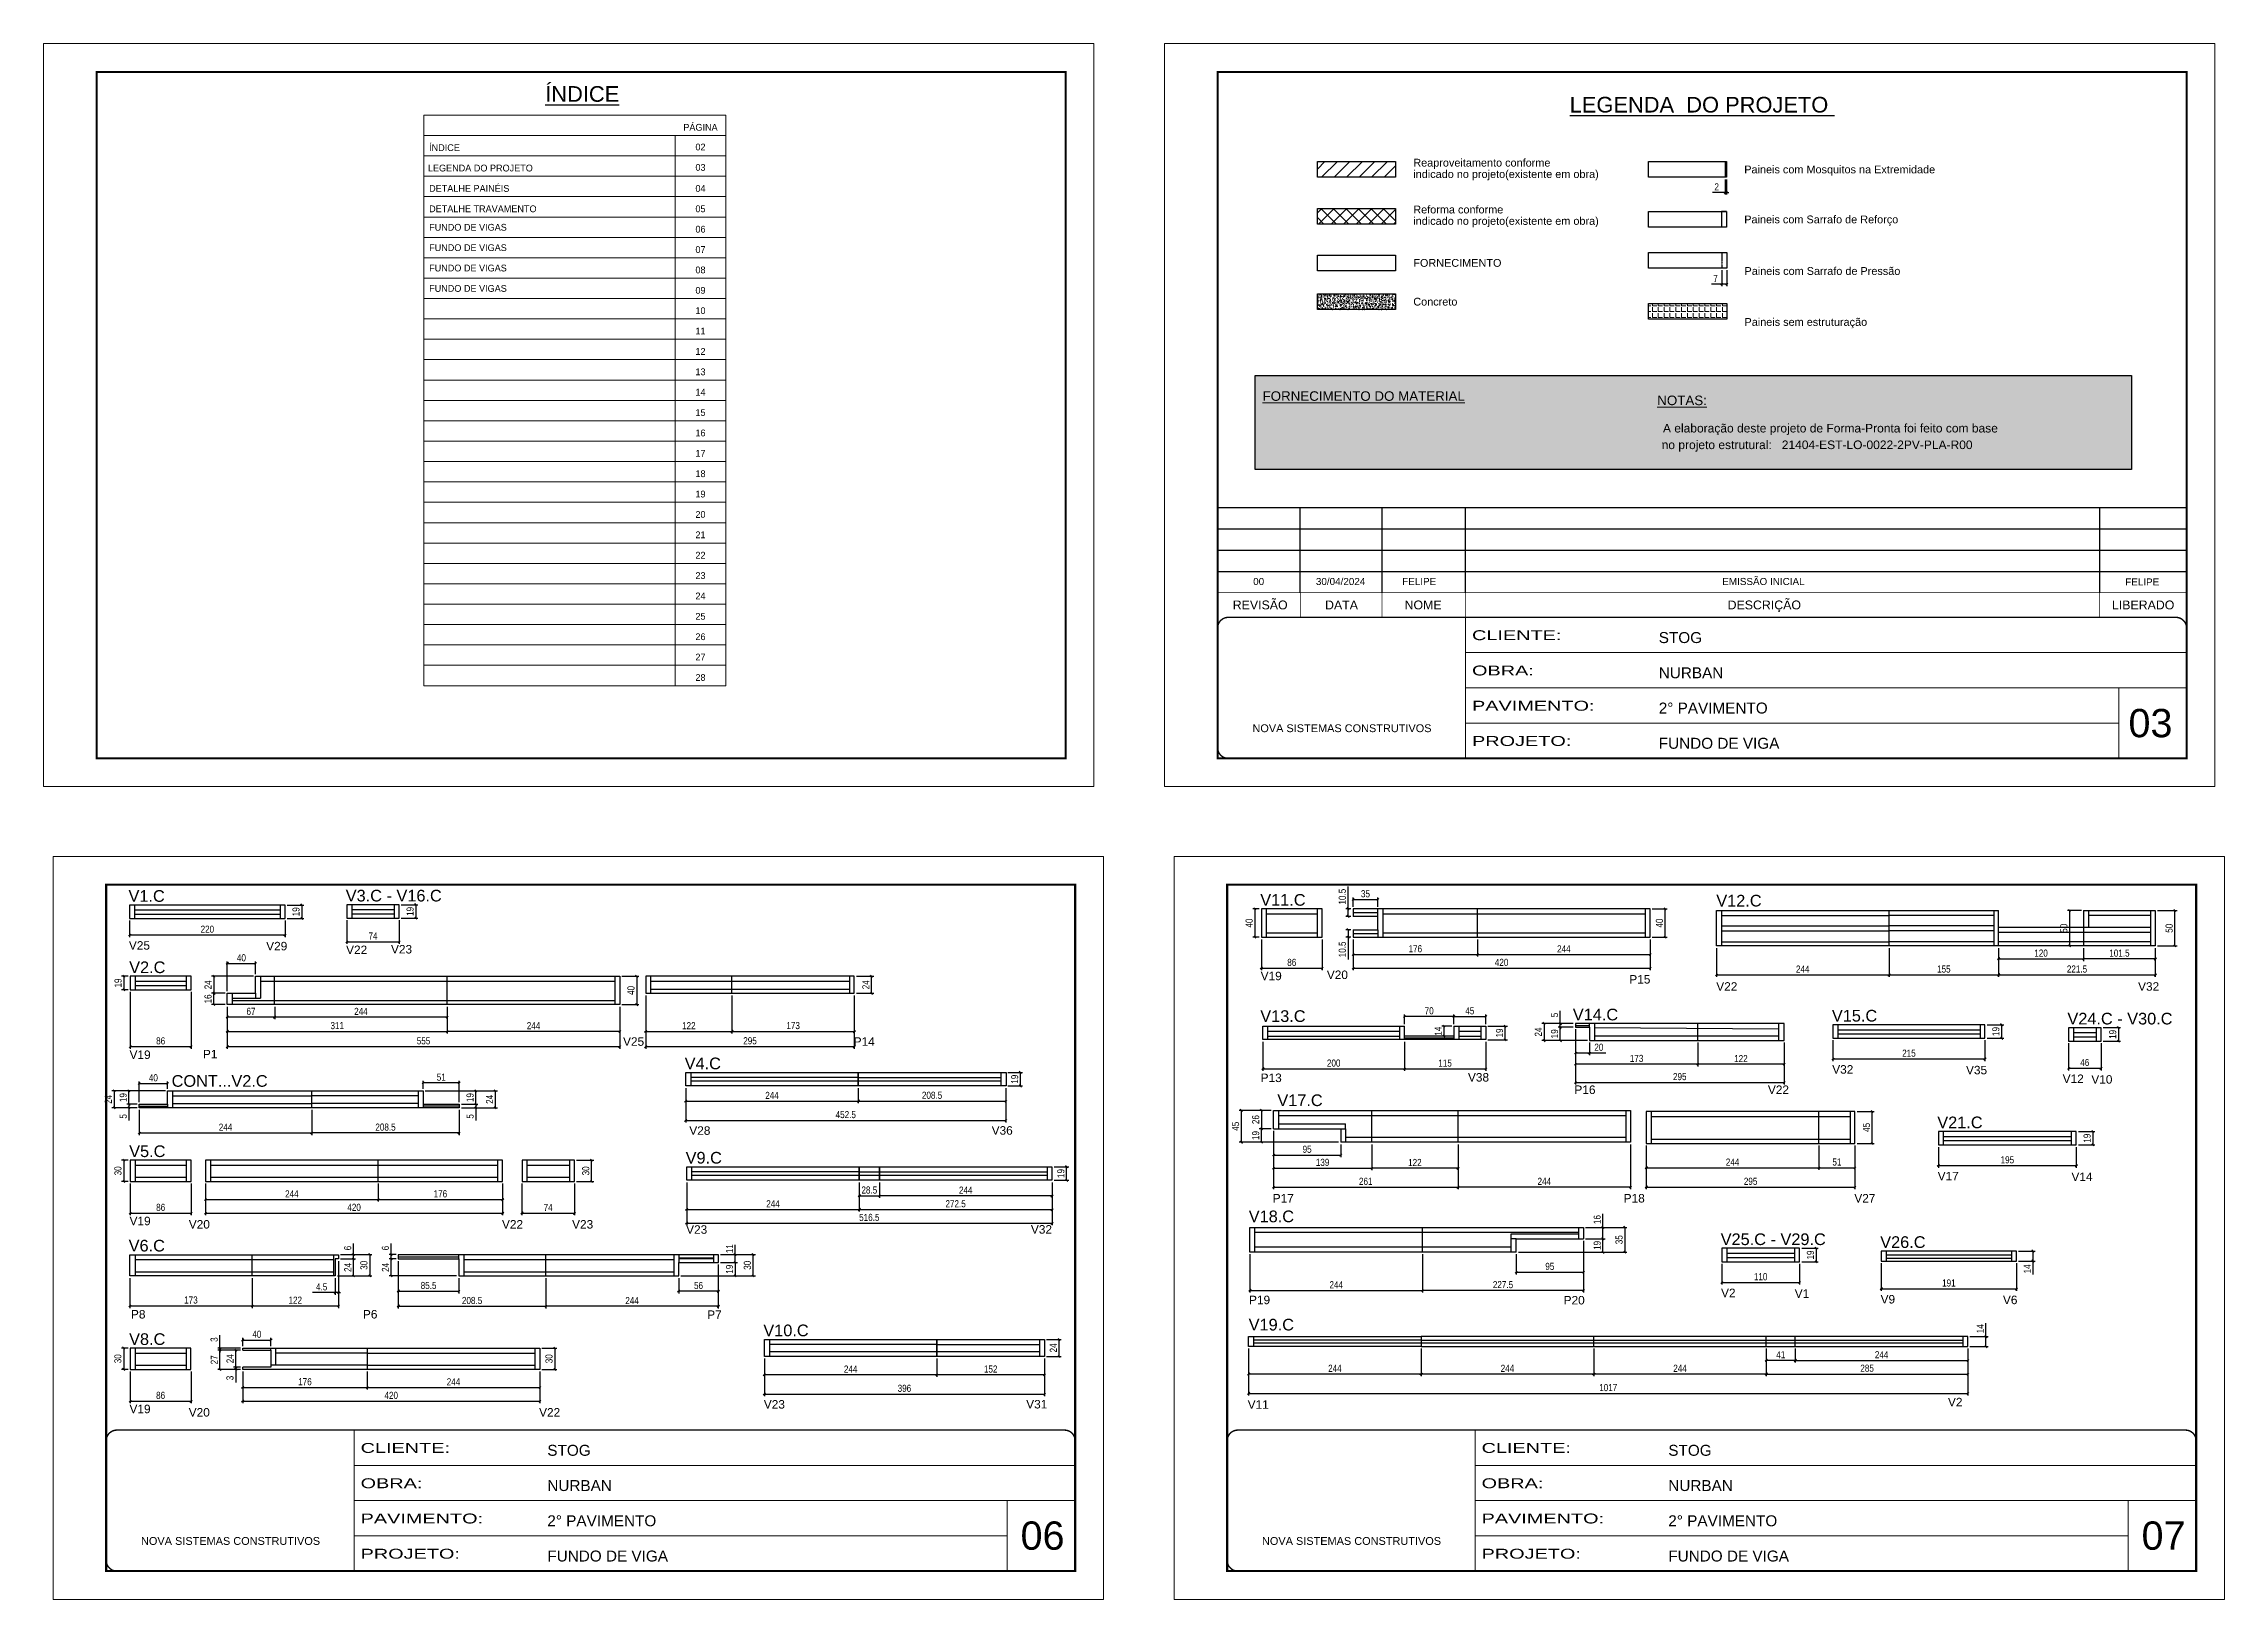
# Model space of a CAD drawing. Extents: x 2513 to 8766, y 921 to 4268.
# Drawn here: x 4098 to 7181, y 2070 to 4268 of the extents above; entities that cross this region are included whole.
import ezdxf
from ezdxf.enums import TextEntityAlignment as Align

# ---------------------------------------------------------------- set-up
doc = ezdxf.new("R2010")
doc.units = 0
for name, pattern in [('CONTINUO', [0]), ('DASHED', [0.75, 0.5, -0.25]), ('HIDDEN', [0.375, 0.25, -0.125])]:
    doc.linetypes.add(name, pattern=pattern)
for name, color, linetype in [('5', 5, 'Continuous'), ('COTA', 241, 'Continuous'), ('NOMENCLATURA', 7, 'Continuous'), ('Painéis', 200, 'Continuous'), ('SARR_2.2x7', 40, 'Continuous'), ('SARR_EDITAR', 141, 'Continuous')]:
    doc.layers.add(name, color=color, linetype=linetype)
for name, color, linetype, lineweight in [('CARIMBO', 255, 'Continuous', 9), ('Folhas', 255, 'Continuous', 9), ('Hachura', 251, 'Continuous', 9), ('REAPROVEITAMENTO', 251, 'Continuous', 9), ('SARRAFO DE PRESSAO', 251, 'DASHED', 9)]:
    doc.layers.add(name, color=color, linetype=linetype, lineweight=lineweight)
doc.layers.add('Demarcação 2', color=7, linetype='Continuous', lineweight=9, true_color=0xe0e0e0)
doc.styles.add('ARIAL', font='arial.ttf')
doc.styles.add('COTA TECNICA', font='techl___.ttf', dxfattribs={"height": 10})
doc.styles.add('COTA TECNICA-50', font='techl___.ttf', dxfattribs={"height": 10})
doc.styles.get("Standard").update_dxf_attribs({"font": 'arial.ttf'})
doc.styles.add('Tecnologia', font='')
doc.styles.get('Tecnologia').set_extended_font_data('Forgotten Futurist')
doc.dimstyles.new('COTA PAINEL-50', dxfattribs={"dimtxt": 10, "dimasz": 3, "dimexe": 3, "dimexo": 3, "dimgap": 3, "dimtad": 1, "dimdec": 1, "dimzin": 12, "dimdsep": 46, "dimtxsty": 'COTA TECNICA-50', "dimblk1": 'OBLIQUE', "dimblk2": 'OBLIQUE', "dimsah": 1, "dimcen": 0.9, "dimclrd": 4, "dimclre": 4, "dimclrt": 240, "dimadec": 1, "dimazin": 3, "dimtfac": 1, "dimtdec": 1, "dimtmove": 0, "dimatfit": 3, "dimfxl": 1, "dimtolj": 1, "dimtzin": 12, "dimarcsym": 0})
doc.dimstyles.new('PAINEL', dxfattribs={"dimtxt": 10, "dimasz": 3, "dimexe": 3, "dimexo": 3, "dimgap": 3, "dimtad": 1, "dimdec": 1, "dimzin": 12, "dimdsep": 46, "dimtxsty": 'COTA TECNICA', "dimblk1": 'OBLIQUE', "dimblk2": 'OBLIQUE', "dimsah": 1, "dimcen": 0.9, "dimclrd": 4, "dimclre": 4, "dimclrt": 240, "dimadec": 1, "dimazin": 3, "dimtfac": 1, "dimtdec": 1, "dimtmove": 0, "dimatfit": 3, "dimfxl": 1, "dimtolj": 1, "dimtzin": 12, "dimarcsym": 0})

msp = doc.modelspace()

# ---------------------------------------------------------------- texts
at = {"color": 0, "linetype": 'Continuous', "ltscale": 5, "style": 'ARIAL'}
for s, height, p in [('%%UÍNDICE', 22.118, (4859.57, 4186.09)), ('%%ULEGENDA  DO PROJETO ', 22.1184, (6442.9, 4170.92))]:
    msp.add_text(s, height=height, dxfattribs=at).set_placement(p, align=Align.CENTER)
at = {"style": 'ARIAL'}
for s, p in [('REVISÃO', (5818.17, 3474.99)), ('DESCRIÇÃO', (6530.96, 3474.99)), ('DATA', (5933.15, 3474.99)), ('NOME', (6048.51, 3474.99)), ('LIBERADO', (7066.63, 3474.99))]:
    msp.add_text(s, height=12.5, dxfattribs=at).set_placement(p, align=Align.MIDDLE_CENTER)
at = {"layer": '5', "linetype": 'Continuous'}
for s, rotation, p in [('V25', 359.99996, (4218.56, 2987.82)), ('V29', 359.99996, (4412.71, 2986.86)), ('V22', 359.99996, (4525.69, 2981.58)), ('V23', 359.99996, (4589.16, 2982.44)), ('V19', 359.99996, (5818.84, 2944.65)), ('V20', 359.99996, (5912.41, 2946.36)), ('P15', 359.99996, (6340.11, 2939.91)), ('V22', 359.99996, (6463.03, 2929.8)), ('V32', 359.99996, (7059.46, 2929.8)), ('V19', 359.99996, (4219.51, 2833.36)), ('P1', 359.99996, (4323.23, 2834.23)), ('V25', 359.99996, (4917.28, 2852)), ('P14', 359.99996, (5243.43, 2851.98)), ('P13', 359.99996, (5818.84, 2800.74)), ('V38', 359.99996, (6111.94, 2801.42)), ('V32', 359.99996, (6627.03, 2812.61)), ('V35', 359.99996, (6816.18, 2811.65)), ('V12', 359.99996, (6952.83, 2799.42)), ('V10', 359.99996, (6993.35, 2798.46)), ('P16', 0.00004, (6262.45, 2783.9)), ('V22', 0.00004, (6536.05, 2783.9)), ('V28', 359.99996, (5010.98, 2726.18)), ('V36', 359.99996, (5438.48, 2726.36)), ('V17', 359.99996, (6776.09, 2661.85)), ('V14', 359.99996, (6965.24, 2660.89)), ('P17', 359.99996, (5835.88, 2630.52)), ('P18', 359.99996, (6332.11, 2630.52)), ('V27', 359.99996, (6658.26, 2630.51)), ('V19', 359.99996, (4219.51, 2598.42)), ('V20', 359.99996, (4303.28, 2593.68)), ('V22', 359.99996, (4746.09, 2593.68)), ('V23', 359.99996, (4845.23, 2593.68)), ('V23', 359.99996, (5006.48, 2586.34)), ('V32', 359.99996, (5493.98, 2586.52)), ('P19', 359.99996, (5802.4, 2486.82)), ('P20', 359.99996, (6247.22, 2486.43)), ('V2', 359.99996, (6469.8, 2496.73)), ('V1', 359.99996, (6573.95, 2495.77)), ('V9', 359.99996, (6695.39, 2487.82)), ('V6', 359.99996, (6868.38, 2486.86)), ('P8', 359.99996, (4221.53, 2466.58)), ('P6', 359.99996, (4549.51, 2466.58)), ('P7', 359.99996, (5036.26, 2465.98)), ('V19', 359.99996, (4219.41, 2332.77)), ('V23', 359.99996, (5116.34, 2339.28)), ('V31', 359.99996, (5487.33, 2339.46)), ('V11', 359.99996, (5800.48, 2339.03)), ('V2', 359.99996, (6790.63, 2342.45)), ('V20', 359.99996, (4303.18, 2328.03)), ('V22', 359.99996, (4798.59, 2328.03))]:
    msp.add_text(s, height=12, rotation=rotation, dxfattribs=at).set_placement(p)
at = {"layer": 'CARIMBO', "style": 'Tecnologia'}
for s, p in [('PÁGINA', (5026.75, 4145.21)), ('02', (5026.75, 4117.38)), ('03', (5026.75, 4088.58)), ('04', (5026.75, 4058.82)), ('05', (5026.75, 4030.02)), ('06', (5026.75, 4001.22)), ('07', (5026.75, 3972.43)), ('08', (5026.75, 3943.63)), ('09', (5026.75, 3914.84)), ('10', (5026.75, 3886.04)), ('11', (5026.75, 3857.24)), ('12', (5026.75, 3828.45)), ('13', (5026.75, 3799.65)), ('14', (5026.75, 3770.85)), ('15', (5026.75, 3742.06)), ('16', (5026.75, 3713.26)), ('17', (5026.75, 3684.47)), ('18', (5026.75, 3655.67)), ('20', (5026.75, 3598.08)), ('19', (5026.75, 3626.87)), ('21', (5026.75, 3569.28)), ('22', (5026.75, 3540.48)), ('23', (5026.75, 3511.69)), ('24', (5026.75, 3482.89)), ('25', (5026.75, 3454.1)), ('26', (5026.75, 3425.3)), ('27', (5026.75, 3396.5)), ('28', (5026.75, 3367.71))]:
    msp.add_text(s, height=9.599, dxfattribs=at).set_placement(p, align=Align.CENTER)
at = {"layer": 'CARIMBO'}
for s, height, style, p in [('ÍNDICE', 9.599, 'Tecnologia', (4643.08, 4116.41)), ('LEGENDA DO PROJETO', 9.5987, 'Tecnologia', (4641.37, 4087.61)), ('DETALHE PAINÉIS', 9.5987, 'Tecnologia', (4643.08, 4058.82)), ('DETALHE TRAVAMENTO', 9.5987, 'Tecnologia', (4643.08, 4030.02)), ('FUNDO DE VIGAS', 9.5987, 'Tecnologia', (4643.08, 4003.9)), ('FUNDO DE VIGAS', 9.5987, 'Tecnologia', (4643.08, 3975.1)), ('FUNDO DE VIGAS', 9.5987, 'Tecnologia', (4643.08, 3946.31)), ('FUNDO DE VIGAS', 9.5987, 'Tecnologia', (4643.08, 3917.51)), ('EMISSÃO INICIAL', 10, 'ARIAL', (6471.49, 3503.17)), ('00', 10, 'ARIAL', (5808.26, 3503.17)), ('30/04/2024', 10, 'ARIAL', (5896.9, 3503.17)), ('FELIPE', 10, 'ARIAL', (6018.94, 3503.17)), ('06', 40, 'ARIAL', (5479.35, 2139.81)), ('07', 40, 'ARIAL', (7064.35, 2139.81))]:
    msp.add_text(s, height=height, dxfattribs=dict(at, style=style)).set_placement(p)
at = {"layer": 'CARIMBO', "style": 'ARIAL'}
for s, p in [('Reaproveitamento conforme ', (6034.66, 4100.02)), ('indicado no projeto(existente em obra)', (6034.66, 4083.93)), ('Paineis com Mosquitos na Extremidade', (6502.63, 4090.44)), ('Reforma conforme ', (6034.66, 4033.78)), ('indicado no projeto(existente em obra)', (6034.66, 4017.69)), ('Paineis com Sarrafo de Reforço', (6502.63, 4019.84)), ('FORNECIMENTO', (6034.66, 3958.4)), ('Paineis com Sarrafo de Pressão', (6502.99, 3946.95)), ('Concreto', (6034.66, 3903.6)), ('Paineis sem estruturação', (6502.99, 3874.92))]:
    msp.add_text(s, height=11, dxfattribs=at).set_placement(p, align=Align.MIDDLE_LEFT)
at = {"layer": 'CARIMBO', "color": 5, "style": 'ARIAL'}
for s, height, p in [('%%UFORNECIMENTO DO MATERIAL', 13.5, (5821.51, 3763.45)), ('%%UNOTAS:', 13.5, (6379.59, 3757.34)), ('  A elaboração deste projeto de Forma-Pronta foi feito com base', 12.15, (6378.23, 3718.73)), ('  no projeto estrutural:', 12.15, (6376.41, 3695.24))]:
    msp.add_text(s, height=height, dxfattribs=at).set_placement(p)
at = {"layer": 'CARIMBO', "color": 1, "style": 'ARIAL'}
msp.add_text('21404-EST-LO-0022-2PV-PLA-R00', height=12.15, dxfattribs=at).set_placement((6555.64, 3695.24))
at = {"layer": 'CARIMBO', "color": 7, "style": 'ARIAL'}
msp.add_text('03', height=40, dxfattribs=at).set_placement((7045.9, 3288.04))
at = {"layer": 'CARIMBO', "style": 'ARIAL'}
msp.add_attdef('FELIPE', text='', height=10, dxfattribs=at).set_placement((7065.34, 3507.49), align=Align.MIDDLE_CENTER)
at = {"layer": 'NOMENCLATURA', "linetype": 'Continuous'}
for s, p in [('V1.C', (4218.03, 3055.43)), ('V3.C - V16.C', (4525.17, 3055.92)), ('V11.C', (5818.31, 3049.93)), ('V12.C', (6463.09, 3048.83)), ('V2.C', (4218.98, 2954.69)), ('V13.C', (5818.31, 2885.69)), ('V14.C', (6260.22, 2887.88)), ('V15.C', (6626.51, 2886.21)), ('V24.C - V30.C', (6959.56, 2882.11)), ('CONT...V2.C', (4279.02, 2794.04)), ('V4.C', (5004.43, 2818.8)), ('V17.C', (5842.45, 2766.73)), ('V21.C', (6775.56, 2735.45)), ('V5.C', (4218.98, 2694.73)), ('V9.C', (5005.78, 2685.49)), ('V18.C', (5801.99, 2602.67)), ('V6.C', (4218.26, 2561.29)), ('V25.C - V29.C', (6469.28, 2570.34)), ('V26.C', (6694.87, 2566.3)), ('V8.C', (4218.88, 2429.18)), ('V10.C', (5115.65, 2441.51)), ('V19.C', (5801.9, 2449.67))]:
    msp.add_text(s, height=16.5, dxfattribs=at).set_placement(p)

# ---------------------------------------------------------------- blocks, each defined once
blk = doc.blocks.new('9999999999')
at = {"color": 30, "linetype": 'CONTINUO'}
for p, q in [((98564.6, 34230.2), (98564.6, 34429.4)), ((98564.6, 34379.6), (99584, 34379.6)), ((98564.6, 34329.8), (99488, 34329.8)), ((99584, 34329.8), (99488, 34329.8)), ((99488, 34329.8), (99488, 34230.2)), ((98564.6, 34280), (99488, 34280))]:
    blk.add_line(p, q, dxfattribs=at)
at = {"color": 30, "linetype": 'CONTINUO', "const_width": 2}
blk.add_lwpolyline([(99584, 34230.2), (99584, 34414.4, 0.414214), (99569, 34429.4), (98229, 34429.4, 0.414214), (98214, 34414.4), (98214, 34245.2, 0.414214), (98229, 34230.2), (99584, 34230.2)], format="xyb", dxfattribs=at)
at = {"layer": 'Folhas'}
blk.add_lwpolyline([(98139, 34190.2), (99624, 34190.2), (99624, 35240.2), (98139, 35240.2)], close=True, dxfattribs=at)
at = {"layer": 'Folhas', "color": 30, "const_width": 3}
blk.add_lwpolyline([(98214, 34230.2), (99584, 34230.2), (99584, 35200.2), (98214, 35200.2)], close=True, dxfattribs=at)
at = {"color": 7, "linetype": 'Continuous', "ltscale": 5, "style": 'ARIAL'}
for s, height, p in [('STOG', 15.48, (98837.7, 34393.1)), ('NURBAN', 15.48, (98837.7, 34343.3)), ('2° PAVIMENTO', 15.483, (98837.7, 34293.5)), ('NOVA SISTEMAS CONSTRUTIVOS', 11.059, (98263.2, 34267.2)), ('FUNDO DE VIGA', 15.483, (98837.7, 34243.7))]:
    blk.add_text(s, height=height, dxfattribs=at).set_placement(p)
at = {"layer": 'Folhas', "color": 7, "style": 'Tecnologia', "width": 1.5}
for s, p in [('CLIENTE:', (98573.7, 34397.2)), ('OBRA:', (98573.7, 34347.3)), ('PAVIMENTO:', (98573.7, 34297.5)), ('PROJETO:', (98573.7, 34247.7))]:
    blk.add_text(s, height=14, dxfattribs=at).set_placement(p)
blk = doc.blocks.new('_Oblique')
at = {"color": 0, "linetype": 'ByBlock', "lineweight": -2}
blk.add_line((-0.5, -0.5), (0.5, 0.5), dxfattribs=at)
blk = doc.blocks.new('*D177')
at = {"layer": 'COTA', "color": 4, "linetype": 'ByBlock', "lineweight": -2, "transparency": 16777216}
for p, q in [((4219.5, 3028.9), (4219.5, 3005.6)), ((4439.5, 3028.9), (4439.5, 3005.6)), ((4219.5, 3008.6), (4439.5, 3008.6))]:
    blk.add_line(p, q, dxfattribs=at)
at = {"layer": 'Defpoints', "color": 0, "linetype": 'ByBlock', "transparency": 16777216}
for p in [(4219.5, 3031.9), (4439.5, 3031.9), (4439.5, 3008.6)]:
    blk.add_point(p, dxfattribs=at)
at = {"layer": 'COTA', "color": 4, "linetype": 'ByBlock', "lineweight": -2, "transparency": 16777216, "xscale": 3, "yscale": 3, "zscale": 3, "rotation": 180}
blk.add_blockref('_Oblique', (4219.5, 3008.6), dxfattribs=at)
at = {"layer": 'COTA', "color": 4, "linetype": 'ByBlock', "lineweight": -2, "transparency": 16777216, "xscale": 3, "yscale": 3, "zscale": 3}
blk.add_blockref('_Oblique', (4439.5, 3008.6), dxfattribs=at)
at = {"layer": 'COTA', "color": 240, "linetype": 'ByBlock', "transparency": 16777216, "insert": (4329.5, 3016.7), "char_height": 10, "attachment_point": 5, "style": 'COTA TECNICA-50'}
blk.add_mtext('\\A1;220', dxfattribs=at)
blk = doc.blocks.new('*D178')
at = {"layer": 'COTA', "color": 4, "lineweight": -2, "transparency": 16777216}
for p, q in [((4442.5, 3050.9), (4466, 3050.9)), ((4442.5, 3031.9), (4466, 3031.9)), ((4463, 3050.9), (4463, 3031.9))]:
    blk.add_line(p, q, dxfattribs=at)
at = {"layer": 'Defpoints', "color": 0, "transparency": 16777216}
for p in [(4439.5, 3050.9), (4439.5, 3031.9), (4463, 3031.9)]:
    blk.add_point(p, dxfattribs=at)
at = {"layer": 'COTA', "color": 4, "lineweight": -2, "transparency": 16777216, "xscale": 3, "yscale": 3, "zscale": 3}
for p, rotation in [((4463, 3050.9), 90), ((4463, 3031.9), 270)]:
    blk.add_blockref('_Oblique', p, dxfattribs=dict(at, rotation=rotation))
at = {"layer": 'COTA', "color": 240, "transparency": 16777216, "insert": (4454.9, 3041.4), "char_height": 10, "attachment_point": 5, "rotation": 90, "style": 'COTA TECNICA'}
blk.add_mtext('\\A1;19', dxfattribs=at)
blk = doc.blocks.new('*D179')
at = {"layer": 'COTA', "color": 4, "lineweight": -2, "transparency": 16777216}
for p, q in [((4354.7, 2926.2), (4335.6, 2926.2)), ((4354.7, 2910.2), (4335.6, 2910.2)), ((4338.6, 2910.2), (4338.6, 2926.2))]:
    blk.add_line(p, q, dxfattribs=at)
at = {"layer": 'Defpoints', "color": 0, "transparency": 16777216}
for p in [(4338.6, 2926.2), (4357.7, 2926.2), (4357.7, 2910.2)]:
    blk.add_point(p, dxfattribs=at)
at = {"layer": 'COTA', "color": 4, "lineweight": -2, "transparency": 16777216, "xscale": 3, "yscale": 3, "zscale": 3}
for p, rotation in [((4338.6, 2926.2), 90), ((4338.6, 2910.2), 270)]:
    blk.add_blockref('_Oblique', p, dxfattribs=dict(at, rotation=rotation))
at = {"layer": 'COTA', "color": 240, "transparency": 16777216, "insert": (4330.5, 2918.2), "char_height": 10, "attachment_point": 5, "rotation": 90, "style": 'COTA TECNICA'}
blk.add_mtext('\\A1;16', dxfattribs=at)
blk = doc.blocks.new('*D180')
at = {"layer": 'COTA', "color": 4, "lineweight": -2, "transparency": 16777216}
for p, q in [((4394.7, 2950.2), (4335.6, 2950.2)), ((4338.6, 2950.2), (4338.6, 2926.2)), ((4354.7, 2926.2), (4335.6, 2926.2))]:
    blk.add_line(p, q, dxfattribs=at)
at = {"layer": 'Defpoints', "color": 0, "transparency": 16777216}
for p in [(4397.7, 2950.2), (4338.6, 2926.2), (4357.7, 2926.2)]:
    blk.add_point(p, dxfattribs=at)
at = {"layer": 'COTA', "color": 4, "lineweight": -2, "transparency": 16777216, "xscale": 3, "yscale": 3, "zscale": 3}
for p, rotation in [((4338.6, 2950.2), 90), ((4338.6, 2926.2), 270)]:
    blk.add_blockref('_Oblique', p, dxfattribs=dict(at, rotation=rotation))
at = {"layer": 'COTA', "color": 240, "transparency": 16777216, "insert": (4330.5, 2938.2), "char_height": 10, "attachment_point": 5, "rotation": 90, "style": 'COTA TECNICA'}
blk.add_mtext('\\A1;24', dxfattribs=at)
blk = doc.blocks.new('*D62')
at = {"layer": 'COTA', "color": 4, "lineweight": -2, "transparency": 16777216}
for p, q in [((4357.7, 2929.2), (4357.7, 2971.2)), ((4357.7, 2968.2), (4397.7, 2968.2)), ((4397.7, 2953.2), (4397.7, 2971.2))]:
    blk.add_line(p, q, dxfattribs=at)
at = {"layer": 'Defpoints', "color": 0, "transparency": 16777216}
for p in [(4397.7, 2968.2), (4397.7, 2950.2), (4357.7, 2926.2)]:
    blk.add_point(p, dxfattribs=at)
at = {"layer": 'COTA', "color": 4, "lineweight": -2, "transparency": 16777216, "xscale": 3, "yscale": 3, "zscale": 3, "rotation": 180}
blk.add_blockref('_Oblique', (4357.7, 2968.2), dxfattribs=at)
at = {"layer": 'COTA', "color": 4, "lineweight": -2, "transparency": 16777216, "xscale": 3, "yscale": 3, "zscale": 3}
blk.add_blockref('_Oblique', (4397.7, 2968.2), dxfattribs=at)
at = {"layer": 'COTA', "color": 240, "transparency": 16777216, "insert": (4377.7, 2976.3), "char_height": 10, "attachment_point": 5, "style": 'COTA TECNICA'}
blk.add_mtext('\\A1;40', dxfattribs=at)
blk = doc.blocks.new('*D181')
at = {"layer": 'COTA', "color": 4, "lineweight": -2, "transparency": 16777216}
for p, q in [((4668.7, 2907.2), (4668.7, 2869.3)), ((4912.7, 2907.2), (4912.7, 2869.3)), ((4912.7, 2872.3), (4668.7, 2872.3))]:
    blk.add_line(p, q, dxfattribs=at)
at = {"layer": 'Defpoints', "color": 0, "transparency": 16777216}
for p in [(4668.7, 2910.2), (4912.7, 2910.2), (4668.7, 2872.3)]:
    blk.add_point(p, dxfattribs=at)
at = {"layer": 'COTA', "color": 4, "lineweight": -2, "transparency": 16777216, "xscale": 3, "yscale": 3, "zscale": 3, "rotation": 180}
blk.add_blockref('_Oblique', (4668.7, 2872.3), dxfattribs=at)
at = {"layer": 'COTA', "color": 4, "lineweight": -2, "transparency": 16777216, "xscale": 3, "yscale": 3, "zscale": 3}
blk.add_blockref('_Oblique', (4912.7, 2872.3), dxfattribs=at)
at = {"layer": 'COTA', "color": 240, "transparency": 16777216, "insert": (4790.7, 2880.4), "char_height": 10, "attachment_point": 5, "style": 'COTA TECNICA'}
blk.add_mtext('\\A1;244', dxfattribs=at)
blk = doc.blocks.new('*D63')
at = {"layer": 'COTA', "color": 4, "lineweight": -2, "transparency": 16777216}
for p, q in [((4424.7, 2907.2), (4424.7, 2889.5)), ((4668.7, 2907.2), (4668.7, 2889.5)), ((4668.7, 2892.5), (4424.7, 2892.5))]:
    blk.add_line(p, q, dxfattribs=at)
at = {"layer": 'Defpoints', "color": 0, "transparency": 16777216}
for p in [(4424.7, 2910.2), (4668.7, 2910.2), (4424.7, 2892.5)]:
    blk.add_point(p, dxfattribs=at)
at = {"layer": 'COTA', "color": 4, "lineweight": -2, "transparency": 16777216, "xscale": 3, "yscale": 3, "zscale": 3, "rotation": 180}
blk.add_blockref('_Oblique', (4424.7, 2892.5), dxfattribs=at)
at = {"layer": 'COTA', "color": 4, "lineweight": -2, "transparency": 16777216, "xscale": 3, "yscale": 3, "zscale": 3}
blk.add_blockref('_Oblique', (4668.7, 2892.5), dxfattribs=at)
at = {"layer": 'COTA', "color": 240, "transparency": 16777216, "insert": (4546.7, 2900.6), "char_height": 10, "attachment_point": 5, "style": 'COTA TECNICA'}
blk.add_mtext('\\A1;244', dxfattribs=at)
blk = doc.blocks.new('*D64')
at = {"layer": 'COTA', "color": 4, "lineweight": -2, "transparency": 16777216}
for p, q in [((4357.7, 2907.2), (4357.7, 2889.5)), ((4424.7, 2907.2), (4424.7, 2889.5)), ((4424.7, 2892.5), (4357.7, 2892.5))]:
    blk.add_line(p, q, dxfattribs=at)
at = {"layer": 'Defpoints', "color": 0, "transparency": 16777216}
for p in [(4357.7, 2910.2), (4424.7, 2910.2), (4357.7, 2892.5)]:
    blk.add_point(p, dxfattribs=at)
at = {"layer": 'COTA', "color": 4, "lineweight": -2, "transparency": 16777216, "xscale": 3, "yscale": 3, "zscale": 3, "rotation": 180}
blk.add_blockref('_Oblique', (4357.7, 2892.5), dxfattribs=at)
at = {"layer": 'COTA', "color": 4, "lineweight": -2, "transparency": 16777216, "xscale": 3, "yscale": 3, "zscale": 3}
blk.add_blockref('_Oblique', (4424.7, 2892.5), dxfattribs=at)
at = {"layer": 'COTA', "color": 240, "transparency": 16777216, "insert": (4391.2, 2900.6), "char_height": 10, "attachment_point": 5, "style": 'COTA TECNICA'}
blk.add_mtext('\\A1;67', dxfattribs=at)
blk = doc.blocks.new('*D182')
at = {"layer": 'COTA', "color": 4, "lineweight": -2, "transparency": 16777216}
for p, q in [((4915.7, 2950.2), (4939.6, 2950.2)), ((4936.6, 2950.2), (4936.6, 2910.2)), ((4915.7, 2910.2), (4939.6, 2910.2))]:
    blk.add_line(p, q, dxfattribs=at)
at = {"layer": 'Defpoints', "color": 0, "transparency": 16777216}
for p in [(4912.7, 2950.2), (4912.7, 2910.2), (4936.6, 2910.2)]:
    blk.add_point(p, dxfattribs=at)
at = {"layer": 'COTA', "color": 4, "lineweight": -2, "transparency": 16777216, "xscale": 3, "yscale": 3, "zscale": 3}
for p, rotation in [((4936.6, 2950.2), 90), ((4936.6, 2910.2), 270)]:
    blk.add_blockref('_Oblique', p, dxfattribs=dict(at, rotation=rotation))
at = {"layer": 'COTA', "color": 240, "transparency": 16777216, "insert": (4928.5, 2930.2), "char_height": 10, "attachment_point": 5, "rotation": 90, "style": 'COTA TECNICA'}
blk.add_mtext('\\A1;40', dxfattribs=at)
blk = doc.blocks.new('*D65')
at = {"layer": 'COTA', "color": 4, "lineweight": -2, "transparency": 16777216}
for p, q in [((4357.7, 2907.2), (4357.7, 2847.8)), ((4912.7, 2907.2), (4912.7, 2847.8)), ((4357.7, 2850.8), (4912.7, 2850.8))]:
    blk.add_line(p, q, dxfattribs=at)
at = {"layer": 'Defpoints', "color": 0, "transparency": 16777216}
for p in [(4357.7, 2910.2), (4912.7, 2910.2), (4912.7, 2850.8)]:
    blk.add_point(p, dxfattribs=at)
at = {"layer": 'COTA', "color": 4, "lineweight": -2, "transparency": 16777216, "xscale": 3, "yscale": 3, "zscale": 3, "rotation": 180}
blk.add_blockref('_Oblique', (4357.7, 2850.8), dxfattribs=at)
at = {"layer": 'COTA', "color": 4, "lineweight": -2, "transparency": 16777216, "xscale": 3, "yscale": 3, "zscale": 3}
blk.add_blockref('_Oblique', (4912.7, 2850.8), dxfattribs=at)
at = {"layer": 'COTA', "color": 240, "transparency": 16777216, "insert": (4635.2, 2858.9), "char_height": 10, "attachment_point": 5, "style": 'COTA TECNICA'}
blk.add_mtext('\\A1;555', dxfattribs=at)
blk = doc.blocks.new('*D183')
at = {"layer": 'COTA', "color": 4, "linetype": 'ByBlock', "lineweight": -2, "transparency": 16777216}
for p, q in [((4220.5, 2928.2), (4220.5, 2847.8)), ((4306.5, 2928.2), (4306.5, 2847.8)), ((4220.5, 2850.8), (4306.5, 2850.8))]:
    blk.add_line(p, q, dxfattribs=at)
at = {"layer": 'Defpoints', "color": 0, "linetype": 'ByBlock', "transparency": 16777216}
for p in [(4220.5, 2931.2), (4306.5, 2931.2), (4306.5, 2850.8)]:
    blk.add_point(p, dxfattribs=at)
at = {"layer": 'COTA', "color": 4, "linetype": 'ByBlock', "lineweight": -2, "transparency": 16777216, "xscale": 3, "yscale": 3, "zscale": 3, "rotation": 180}
blk.add_blockref('_Oblique', (4220.5, 2850.8), dxfattribs=at)
at = {"layer": 'COTA', "color": 4, "linetype": 'ByBlock', "lineweight": -2, "transparency": 16777216, "xscale": 3, "yscale": 3, "zscale": 3}
blk.add_blockref('_Oblique', (4306.5, 2850.8), dxfattribs=at)
at = {"layer": 'COTA', "color": 240, "linetype": 'ByBlock', "transparency": 16777216, "insert": (4263.5, 2858.9), "char_height": 10, "attachment_point": 5, "style": 'COTA TECNICA-50'}
blk.add_mtext('\\A1;86', dxfattribs=at)
blk = doc.blocks.new('*D184')
at = {"layer": 'COTA', "color": 4, "linetype": 'ByBlock', "lineweight": -2, "transparency": 16777216}
for p, q in [((4949.3, 2923.2), (4949.3, 2847.8)), ((5244.3, 2923.2), (5244.3, 2847.8)), ((4949.3, 2850.8), (5244.3, 2850.8))]:
    blk.add_line(p, q, dxfattribs=at)
at = {"layer": 'Defpoints', "color": 0, "linetype": 'ByBlock', "transparency": 16777216}
for p in [(4949.3, 2926.2), (5244.3, 2926.2), (5244.3, 2850.8)]:
    blk.add_point(p, dxfattribs=at)
at = {"layer": 'COTA', "color": 4, "linetype": 'ByBlock', "lineweight": -2, "transparency": 16777216, "xscale": 3, "yscale": 3, "zscale": 3, "rotation": 180}
blk.add_blockref('_Oblique', (4949.3, 2850.8), dxfattribs=at)
at = {"layer": 'COTA', "color": 4, "linetype": 'ByBlock', "lineweight": -2, "transparency": 16777216, "xscale": 3, "yscale": 3, "zscale": 3}
blk.add_blockref('_Oblique', (5244.3, 2850.8), dxfattribs=at)
at = {"layer": 'COTA', "color": 240, "linetype": 'ByBlock', "transparency": 16777216, "insert": (5096.8, 2859), "char_height": 10, "attachment_point": 5, "style": 'COTA TECNICA-50'}
blk.add_mtext('\\A1;295', dxfattribs=at)
blk = doc.blocks.new('*D66')
at = {"layer": 'COTA', "color": 4, "lineweight": -2, "transparency": 16777216}
for p, q in [((4949.3, 2923.2), (4949.3, 2869.3)), ((5071.3, 2923.2), (5071.3, 2869.3)), ((4949.3, 2872.3), (5071.3, 2872.3))]:
    blk.add_line(p, q, dxfattribs=at)
at = {"layer": 'Defpoints', "color": 0, "transparency": 16777216}
for p in [(4949.3, 2926.2), (5071.3, 2926.2), (5071.3, 2872.3)]:
    blk.add_point(p, dxfattribs=at)
at = {"layer": 'COTA', "color": 4, "lineweight": -2, "transparency": 16777216, "xscale": 3, "yscale": 3, "zscale": 3, "rotation": 180}
blk.add_blockref('_Oblique', (4949.3, 2872.3), dxfattribs=at)
at = {"layer": 'COTA', "color": 4, "lineweight": -2, "transparency": 16777216, "xscale": 3, "yscale": 3, "zscale": 3}
blk.add_blockref('_Oblique', (5071.3, 2872.3), dxfattribs=at)
at = {"layer": 'COTA', "color": 240, "transparency": 16777216, "insert": (5010.3, 2880.4), "char_height": 10, "attachment_point": 5, "style": 'COTA TECNICA'}
blk.add_mtext('\\A1;122', dxfattribs=at)
blk = doc.blocks.new('*D67')
at = {"layer": 'COTA', "color": 4, "lineweight": -2, "transparency": 16777216}
for p, q in [((5071.3, 2923.2), (5071.3, 2869.3)), ((5244.3, 2923.2), (5244.3, 2869.3)), ((5071.3, 2872.3), (5244.3, 2872.3))]:
    blk.add_line(p, q, dxfattribs=at)
at = {"layer": 'Defpoints', "color": 0, "transparency": 16777216}
for p in [(5071.3, 2926.2), (5244.3, 2926.2), (5244.3, 2872.3)]:
    blk.add_point(p, dxfattribs=at)
at = {"layer": 'COTA', "color": 4, "lineweight": -2, "transparency": 16777216, "xscale": 3, "yscale": 3, "zscale": 3, "rotation": 180}
blk.add_blockref('_Oblique', (5071.3, 2872.3), dxfattribs=at)
at = {"layer": 'COTA', "color": 4, "lineweight": -2, "transparency": 16777216, "xscale": 3, "yscale": 3, "zscale": 3}
blk.add_blockref('_Oblique', (5244.3, 2872.3), dxfattribs=at)
at = {"layer": 'COTA', "color": 240, "transparency": 16777216, "insert": (5157.8, 2880.5), "char_height": 10, "attachment_point": 5, "style": 'COTA TECNICA'}
blk.add_mtext('\\A1;173', dxfattribs=at)
blk = doc.blocks.new('*D185')
at = {"layer": 'COTA', "color": 4, "lineweight": -2, "transparency": 16777216}
for p, q in [((5247.3, 2950.2), (5271.7, 2950.2)), ((5268.7, 2926.2), (5268.7, 2950.2)), ((5247.3, 2926.2), (5271.7, 2926.2))]:
    blk.add_line(p, q, dxfattribs=at)
at = {"layer": 'Defpoints', "color": 0, "transparency": 16777216}
for p in [(5244.3, 2950.2), (5268.7, 2950.2), (5244.3, 2926.2)]:
    blk.add_point(p, dxfattribs=at)
at = {"layer": 'COTA', "color": 4, "lineweight": -2, "transparency": 16777216, "xscale": 3, "yscale": 3, "zscale": 3}
for p, rotation in [((5268.7, 2950.2), 90), ((5268.7, 2926.2), 270)]:
    blk.add_blockref('_Oblique', p, dxfattribs=dict(at, rotation=rotation))
at = {"layer": 'COTA', "color": 240, "transparency": 16777216, "insert": (5260.6, 2938.2), "char_height": 10, "attachment_point": 5, "rotation": 90, "style": 'COTA TECNICA'}
blk.add_mtext('\\A1;24', dxfattribs=at)
blk = doc.blocks.new('*D186')
at = {"layer": 'COTA', "color": 4, "lineweight": -2, "transparency": 16777216}
for p, q in [((4233.2, 2761.3), (4233.2, 2725.8)), ((4477.2, 2761.3), (4477.2, 2725.8)), ((4233.2, 2728.8), (4477.2, 2728.8))]:
    blk.add_line(p, q, dxfattribs=at)
at = {"layer": 'Defpoints', "color": 0, "transparency": 16777216}
for p in [(4233.2, 2764.3), (4477.2, 2764.3), (4477.2, 2728.8)]:
    blk.add_point(p, dxfattribs=at)
at = {"layer": 'COTA', "color": 4, "lineweight": -2, "transparency": 16777216, "xscale": 3, "yscale": 3, "zscale": 3, "rotation": 180}
blk.add_blockref('_Oblique', (4233.2, 2728.8), dxfattribs=at)
at = {"layer": 'COTA', "color": 4, "lineweight": -2, "transparency": 16777216, "xscale": 3, "yscale": 3, "zscale": 3}
blk.add_blockref('_Oblique', (4477.2, 2728.8), dxfattribs=at)
at = {"layer": 'COTA', "color": 240, "transparency": 16777216, "insert": (4355.2, 2736.9), "char_height": 10, "attachment_point": 5, "style": 'COTA TECNICA'}
blk.add_mtext('\\A1;244', dxfattribs=at)
blk = doc.blocks.new('*D187')
at = {"layer": 'COTA', "color": 4, "lineweight": -2, "transparency": 16777216}
for p, q in [((4477.2, 2761.3), (4477.2, 2725.8)), ((4685.7, 2761.3), (4685.7, 2725.8)), ((4685.7, 2728.8), (4477.2, 2728.8))]:
    blk.add_line(p, q, dxfattribs=at)
at = {"layer": 'Defpoints', "color": 0, "transparency": 16777216}
for p in [(4477.2, 2764.3), (4685.7, 2764.3), (4477.2, 2728.8)]:
    blk.add_point(p, dxfattribs=at)
at = {"layer": 'COTA', "color": 4, "lineweight": -2, "transparency": 16777216, "xscale": 3, "yscale": 3, "zscale": 3, "rotation": 180}
blk.add_blockref('_Oblique', (4477.2, 2728.8), dxfattribs=at)
at = {"layer": 'COTA', "color": 4, "lineweight": -2, "transparency": 16777216, "xscale": 3, "yscale": 3, "zscale": 3}
blk.add_blockref('_Oblique', (4685.7, 2728.8), dxfattribs=at)
at = {"layer": 'COTA', "color": 240, "transparency": 16777216, "insert": (4581.4, 2737), "char_height": 10, "attachment_point": 5, "style": 'COTA TECNICA'}
blk.add_mtext('\\A1;208.5', dxfattribs=at)
blk = doc.blocks.new('*D188')
at = {"layer": 'COTA', "color": 4, "lineweight": -2, "transparency": 16777216}
for p, q in [((4230.2, 2769.3), (4215.6, 2769.3)), ((4230.2, 2764.3), (4215.6, 2764.3)), ((4218.6, 2769.3), (4218.6, 2772.3)), ((4218.6, 2769.3), (4218.6, 2764.3)), ((4218.6, 2764.3), (4218.6, 2746.2))]:
    blk.add_line(p, q, dxfattribs=at)
at = {"layer": 'Defpoints', "color": 0, "transparency": 16777216}
for p in [(4218.6, 2764.3), (4233.2, 2769.3), (4233.2, 2764.3)]:
    blk.add_point(p, dxfattribs=at)
at = {"layer": 'COTA', "color": 4, "lineweight": -2, "transparency": 16777216, "xscale": 3, "yscale": 3, "zscale": 3}
for p, rotation in [((4218.6, 2769.3), 270), ((4218.6, 2764.3), 90)]:
    blk.add_blockref('_Oblique', p, dxfattribs=dict(at, rotation=rotation))
at = {"layer": 'COTA', "color": 240, "transparency": 16777216, "insert": (4210.5, 2752.2), "char_height": 10, "attachment_point": 5, "rotation": 90, "style": 'COTA TECNICA'}
blk.add_mtext('\\A1;5', dxfattribs=at)
blk = doc.blocks.new('*D189')
at = {"layer": 'COTA', "color": 4, "lineweight": -2, "transparency": 16777216}
for p, q in [((4270.2, 2788.3), (4215.6, 2788.3)), ((4218.6, 2769.3), (4218.6, 2788.3)), ((4230.2, 2769.3), (4215.6, 2769.3))]:
    blk.add_line(p, q, dxfattribs=at)
at = {"layer": 'Defpoints', "color": 0, "transparency": 16777216}
for p in [(4218.6, 2788.3), (4273.2, 2788.3), (4233.2, 2769.3)]:
    blk.add_point(p, dxfattribs=at)
at = {"layer": 'COTA', "color": 4, "lineweight": -2, "transparency": 16777216, "xscale": 3, "yscale": 3, "zscale": 3}
for p, rotation in [((4218.6, 2788.3), 90), ((4218.6, 2769.3), 270)]:
    blk.add_blockref('_Oblique', p, dxfattribs=dict(at, rotation=rotation))
at = {"layer": 'COTA', "color": 240, "transparency": 16777216, "insert": (4210.5, 2778.8), "char_height": 10, "attachment_point": 5, "rotation": 90, "style": 'COTA TECNICA'}
blk.add_mtext('\\A1;19', dxfattribs=at)
blk = doc.blocks.new('*D69')
at = {"layer": 'COTA', "color": 4, "lineweight": -2, "transparency": 16777216}
for p, q in [((4233.2, 2772.3), (4233.2, 2801.6)), ((4233.2, 2798.6), (4273.2, 2798.6)), ((4273.2, 2791.3), (4273.2, 2801.6))]:
    blk.add_line(p, q, dxfattribs=at)
at = {"layer": 'Defpoints', "color": 0, "transparency": 16777216}
for p in [(4273.2, 2798.6), (4273.2, 2788.3), (4233.2, 2769.3)]:
    blk.add_point(p, dxfattribs=at)
at = {"layer": 'COTA', "color": 4, "lineweight": -2, "transparency": 16777216, "xscale": 3, "yscale": 3, "zscale": 3, "rotation": 180}
blk.add_blockref('_Oblique', (4233.2, 2798.6), dxfattribs=at)
at = {"layer": 'COTA', "color": 4, "lineweight": -2, "transparency": 16777216, "xscale": 3, "yscale": 3, "zscale": 3}
blk.add_blockref('_Oblique', (4273.2, 2798.6), dxfattribs=at)
at = {"layer": 'COTA', "color": 240, "transparency": 16777216, "insert": (4253.2, 2806.7), "char_height": 10, "attachment_point": 5, "style": 'COTA TECNICA'}
blk.add_mtext('\\A1;40', dxfattribs=at)
blk = doc.blocks.new('*D70')
at = {"layer": 'COTA', "color": 4, "lineweight": -2, "transparency": 16777216}
for p, q in [((4270.2, 2788.3), (4194.6, 2788.3)), ((4197.6, 2788.3), (4197.6, 2764.3)), ((4230.2, 2764.3), (4194.6, 2764.3))]:
    blk.add_line(p, q, dxfattribs=at)
at = {"layer": 'Defpoints', "color": 0, "transparency": 16777216}
for p in [(4273.2, 2788.3), (4197.6, 2764.3), (4233.2, 2764.3)]:
    blk.add_point(p, dxfattribs=at)
at = {"layer": 'COTA', "color": 4, "lineweight": -2, "transparency": 16777216, "xscale": 3, "yscale": 3, "zscale": 3}
for p, rotation in [((4197.6, 2788.3), 90), ((4197.6, 2764.3), 270)]:
    blk.add_blockref('_Oblique', p, dxfattribs=dict(at, rotation=rotation))
at = {"layer": 'COTA', "color": 240, "transparency": 16777216, "insert": (4189.5, 2776.3), "char_height": 10, "attachment_point": 5, "rotation": 90, "style": 'COTA TECNICA'}
blk.add_mtext('\\A1;24', dxfattribs=at)
blk = doc.blocks.new('*D190')
at = {"layer": 'COTA', "color": 4, "lineweight": -2, "transparency": 16777216}
for p, q in [((4688.7, 2769.3), (4712.1, 2769.3)), ((4688.7, 2764.3), (4712.1, 2764.3)), ((4709.1, 2769.3), (4709.1, 2772.3)), ((4709.1, 2769.3), (4709.1, 2764.3)), ((4709.1, 2764.3), (4709.1, 2746.2))]:
    blk.add_line(p, q, dxfattribs=at)
at = {"layer": 'Defpoints', "color": 0, "transparency": 16777216}
for p in [(4685.7, 2769.3), (4685.7, 2764.3), (4709.1, 2764.3)]:
    blk.add_point(p, dxfattribs=at)
at = {"layer": 'COTA', "color": 4, "lineweight": -2, "transparency": 16777216, "xscale": 3, "yscale": 3, "zscale": 3}
for p, rotation in [((4709.1, 2769.3), 270), ((4709.1, 2764.3), 90)]:
    blk.add_blockref('_Oblique', p, dxfattribs=dict(at, rotation=rotation))
at = {"layer": 'COTA', "color": 240, "transparency": 16777216, "insert": (4701, 2752.2), "char_height": 10, "attachment_point": 5, "rotation": 90, "style": 'COTA TECNICA'}
blk.add_mtext('\\A1;5', dxfattribs=at)
blk = doc.blocks.new('*D191')
at = {"layer": 'COTA', "color": 4, "lineweight": -2, "transparency": 16777216}
for p, q in [((4637.7, 2788.3), (4712.1, 2788.3)), ((4709.1, 2769.3), (4709.1, 2788.3)), ((4688.7, 2769.3), (4712.1, 2769.3))]:
    blk.add_line(p, q, dxfattribs=at)
at = {"layer": 'Defpoints', "color": 0, "transparency": 16777216}
for p in [(4634.7, 2788.3), (4709.1, 2788.3), (4685.7, 2769.3)]:
    blk.add_point(p, dxfattribs=at)
at = {"layer": 'COTA', "color": 4, "lineweight": -2, "transparency": 16777216, "xscale": 3, "yscale": 3, "zscale": 3}
for p, rotation in [((4709.1, 2788.3), 90), ((4709.1, 2769.3), 270)]:
    blk.add_blockref('_Oblique', p, dxfattribs=dict(at, rotation=rotation))
at = {"layer": 'COTA', "color": 240, "transparency": 16777216, "insert": (4701, 2778.8), "char_height": 10, "attachment_point": 5, "rotation": 90, "style": 'COTA TECNICA'}
blk.add_mtext('\\A1;19', dxfattribs=at)
blk = doc.blocks.new('*D71')
at = {"layer": 'COTA', "color": 4, "lineweight": -2, "transparency": 16777216}
for p, q in [((4637.7, 2788.3), (4739.6, 2788.3)), ((4736.6, 2788.3), (4736.6, 2764.3)), ((4688.7, 2764.3), (4739.6, 2764.3))]:
    blk.add_line(p, q, dxfattribs=at)
at = {"layer": 'Defpoints', "color": 0, "transparency": 16777216}
for p in [(4634.7, 2788.3), (4685.7, 2764.3), (4736.6, 2764.3)]:
    blk.add_point(p, dxfattribs=at)
at = {"layer": 'COTA', "color": 4, "lineweight": -2, "transparency": 16777216, "xscale": 3, "yscale": 3, "zscale": 3}
for p, rotation in [((4736.6, 2788.3), 90), ((4736.6, 2764.3), 270)]:
    blk.add_blockref('_Oblique', p, dxfattribs=dict(at, rotation=rotation))
at = {"layer": 'COTA', "color": 240, "transparency": 16777216, "insert": (4728.6, 2776.3), "char_height": 10, "attachment_point": 5, "rotation": 90, "style": 'COTA TECNICA'}
blk.add_mtext('\\A1;24', dxfattribs=at)
blk = doc.blocks.new('*D72')
at = {"layer": 'COTA', "color": 4, "lineweight": -2, "transparency": 16777216}
for p, q in [((4634.7, 2791.3), (4634.7, 2802.5)), ((4685.7, 2799.5), (4634.7, 2799.5)), ((4685.7, 2772.3), (4685.7, 2802.5))]:
    blk.add_line(p, q, dxfattribs=at)
at = {"layer": 'Defpoints', "color": 0, "transparency": 16777216}
for p in [(4634.7, 2799.5), (4634.7, 2788.3), (4685.7, 2769.3)]:
    blk.add_point(p, dxfattribs=at)
at = {"layer": 'COTA', "color": 4, "lineweight": -2, "transparency": 16777216, "xscale": 3, "yscale": 3, "zscale": 3, "rotation": 180}
blk.add_blockref('_Oblique', (4634.7, 2799.5), dxfattribs=at)
at = {"layer": 'COTA', "color": 4, "lineweight": -2, "transparency": 16777216, "xscale": 3, "yscale": 3, "zscale": 3}
blk.add_blockref('_Oblique', (4685.7, 2799.5), dxfattribs=at)
at = {"layer": 'COTA', "color": 240, "transparency": 16777216, "insert": (4660.2, 2807.6), "char_height": 10, "attachment_point": 5, "style": 'COTA TECNICA'}
blk.add_mtext('\\A1;51', dxfattribs=at)
blk = doc.blocks.new('*D192')
at = {"layer": 'COTA', "color": 4, "lineweight": -2, "transparency": 16777216}
for p, q in [((4217.5, 2950.2), (4208.3, 2950.2)), ((4217.5, 2931.2), (4208.3, 2931.2)), ((4211.3, 2950.2), (4211.3, 2931.2))]:
    blk.add_line(p, q, dxfattribs=at)
at = {"layer": 'Defpoints', "color": 0, "transparency": 16777216}
for p in [(4211.3, 2931.2), (4220.5, 2950.2), (4220.5, 2931.2)]:
    blk.add_point(p, dxfattribs=at)
at = {"layer": 'COTA', "color": 4, "lineweight": -2, "transparency": 16777216, "xscale": 3, "yscale": 3, "zscale": 3}
for p, rotation in [((4211.3, 2950.2), 90), ((4211.3, 2931.2), 270)]:
    blk.add_blockref('_Oblique', p, dxfattribs=dict(at, rotation=rotation))
at = {"layer": 'COTA', "color": 240, "transparency": 16777216, "insert": (4203.3, 2940.7), "char_height": 10, "attachment_point": 5, "rotation": 90, "style": 'COTA TECNICA'}
blk.add_mtext('\\A1;19', dxfattribs=at)
blk = doc.blocks.new('*D193')
at = {"layer": 'COTA', "color": 4, "linetype": 'ByBlock', "lineweight": -2, "transparency": 16777216}
for p, q in [((4526.7, 3029.4), (4526.7, 2996)), ((4600.7, 3029.4), (4600.7, 2996)), ((4526.7, 2999), (4600.7, 2999))]:
    blk.add_line(p, q, dxfattribs=at)
at = {"layer": 'Defpoints', "color": 0, "linetype": 'ByBlock', "transparency": 16777216}
for p in [(4526.7, 3032.4), (4600.7, 3032.4), (4600.7, 2999)]:
    blk.add_point(p, dxfattribs=at)
at = {"layer": 'COTA', "color": 4, "linetype": 'ByBlock', "lineweight": -2, "transparency": 16777216, "xscale": 3, "yscale": 3, "zscale": 3, "rotation": 180}
blk.add_blockref('_Oblique', (4526.7, 2999), dxfattribs=at)
at = {"layer": 'COTA', "color": 4, "linetype": 'ByBlock', "lineweight": -2, "transparency": 16777216, "xscale": 3, "yscale": 3, "zscale": 3}
blk.add_blockref('_Oblique', (4600.7, 2999), dxfattribs=at)
at = {"layer": 'COTA', "color": 240, "linetype": 'ByBlock', "transparency": 16777216, "insert": (4563.7, 3007.1), "char_height": 10, "attachment_point": 5, "style": 'COTA TECNICA-50'}
blk.add_mtext('\\A1;74', dxfattribs=at)
blk = doc.blocks.new('*D194')
at = {"layer": 'COTA', "color": 4, "lineweight": -2, "transparency": 16777216}
for p, q in [((4603.7, 3051.4), (4627.3, 3051.4)), ((4603.7, 3032.4), (4627.3, 3032.4)), ((4624.3, 3051.4), (4624.3, 3032.4))]:
    blk.add_line(p, q, dxfattribs=at)
at = {"layer": 'Defpoints', "color": 0, "transparency": 16777216}
for p in [(4600.7, 3051.4), (4600.7, 3032.4), (4624.3, 3032.4)]:
    blk.add_point(p, dxfattribs=at)
at = {"layer": 'COTA', "color": 4, "lineweight": -2, "transparency": 16777216, "xscale": 3, "yscale": 3, "zscale": 3}
for p, rotation in [((4624.3, 3051.4), 90), ((4624.3, 3032.4), 270)]:
    blk.add_blockref('_Oblique', p, dxfattribs=dict(at, rotation=rotation))
at = {"layer": 'COTA', "color": 240, "transparency": 16777216, "insert": (4616.2, 3041.9), "char_height": 10, "attachment_point": 5, "rotation": 90, "style": 'COTA TECNICA'}
blk.add_mtext('\\A1;19', dxfattribs=at)
blk = doc.blocks.new('*D76')
at = {"layer": 'COTA', "color": 4, "linetype": 'ByBlock', "lineweight": -2, "transparency": 16777216}
for p, q in [((5005.9, 2792.3), (5005.9, 2770.9)), ((5249.9, 2792.3), (5249.9, 2770.9)), ((5005.9, 2773.9), (5249.9, 2773.9))]:
    blk.add_line(p, q, dxfattribs=at)
at = {"layer": 'Defpoints', "color": 0, "linetype": 'ByBlock', "transparency": 16777216}
for p in [(5005.9, 2795.3), (5249.9, 2795.3), (5249.9, 2773.9)]:
    blk.add_point(p, dxfattribs=at)
at = {"layer": 'COTA', "color": 4, "linetype": 'ByBlock', "lineweight": -2, "transparency": 16777216, "xscale": 3, "yscale": 3, "zscale": 3, "rotation": 180}
blk.add_blockref('_Oblique', (5005.9, 2773.9), dxfattribs=at)
at = {"layer": 'COTA', "color": 4, "linetype": 'ByBlock', "lineweight": -2, "transparency": 16777216, "xscale": 3, "yscale": 3, "zscale": 3}
blk.add_blockref('_Oblique', (5249.9, 2773.9), dxfattribs=at)
at = {"layer": 'COTA', "color": 240, "linetype": 'ByBlock', "transparency": 16777216, "insert": (5127.9, 2781.9), "char_height": 10, "attachment_point": 5, "style": 'COTA TECNICA-50'}
blk.add_mtext('\\A1;244', dxfattribs=at)
blk = doc.blocks.new('*D195')
at = {"layer": 'COTA', "color": 4, "lineweight": -2, "transparency": 16777216}
for p, q in [((5005.9, 2792.3), (5005.9, 2743.6)), ((5458.4, 2792.3), (5458.4, 2743.6)), ((5005.9, 2746.6), (5458.4, 2746.6))]:
    blk.add_line(p, q, dxfattribs=at)
at = {"layer": 'Defpoints', "color": 0, "transparency": 16777216}
for p in [(5005.9, 2795.3), (5458.4, 2795.3), (5458.4, 2746.6)]:
    blk.add_point(p, dxfattribs=at)
at = {"layer": 'COTA', "color": 4, "lineweight": -2, "transparency": 16777216, "xscale": 3, "yscale": 3, "zscale": 3, "rotation": 180}
blk.add_blockref('_Oblique', (5005.9, 2746.6), dxfattribs=at)
at = {"layer": 'COTA', "color": 4, "lineweight": -2, "transparency": 16777216, "xscale": 3, "yscale": 3, "zscale": 3}
blk.add_blockref('_Oblique', (5458.4, 2746.6), dxfattribs=at)
at = {"layer": 'COTA', "color": 240, "transparency": 16777216, "insert": (5232.2, 2754.7), "char_height": 10, "attachment_point": 5, "style": 'COTA TECNICA'}
blk.add_mtext('\\A1;452.5', dxfattribs=at)
blk = doc.blocks.new('*D196')
at = {"layer": 'COTA', "color": 4, "lineweight": -2, "transparency": 16777216}
for p, q in [((5461.4, 2814.3), (5482.1, 2814.3)), ((5479.1, 2795.3), (5479.1, 2814.3)), ((5461.4, 2795.3), (5482.1, 2795.3))]:
    blk.add_line(p, q, dxfattribs=at)
at = {"layer": 'Defpoints', "color": 0, "transparency": 16777216}
for p in [(5458.4, 2814.3), (5479.1, 2814.3), (5458.4, 2795.3)]:
    blk.add_point(p, dxfattribs=at)
at = {"layer": 'COTA', "color": 4, "lineweight": -2, "transparency": 16777216, "xscale": 3, "yscale": 3, "zscale": 3}
for p, rotation in [((5479.1, 2814.3), 90), ((5479.1, 2795.3), 270)]:
    blk.add_blockref('_Oblique', p, dxfattribs=dict(at, rotation=rotation))
at = {"layer": 'COTA', "color": 240, "transparency": 16777216, "insert": (5471, 2804.8), "char_height": 10, "attachment_point": 5, "rotation": 90, "style": 'COTA TECNICA'}
blk.add_mtext('\\A1;19', dxfattribs=at)
blk = doc.blocks.new('*D197')
at = {"layer": 'COTA', "color": 4, "linetype": 'ByBlock', "lineweight": -2, "transparency": 16777216}
for p, q in [((4220.5, 2657.2), (4220.5, 2612.4)), ((4306.5, 2657.2), (4306.5, 2612.4)), ((4220.5, 2615.4), (4306.5, 2615.4))]:
    blk.add_line(p, q, dxfattribs=at)
at = {"layer": 'Defpoints', "color": 0, "linetype": 'ByBlock', "transparency": 16777216}
for p in [(4220.5, 2660.2), (4306.5, 2660.2), (4306.5, 2615.4)]:
    blk.add_point(p, dxfattribs=at)
at = {"layer": 'COTA', "color": 4, "linetype": 'ByBlock', "lineweight": -2, "transparency": 16777216, "xscale": 3, "yscale": 3, "zscale": 3, "rotation": 180}
blk.add_blockref('_Oblique', (4220.5, 2615.4), dxfattribs=at)
at = {"layer": 'COTA', "color": 4, "linetype": 'ByBlock', "lineweight": -2, "transparency": 16777216, "xscale": 3, "yscale": 3, "zscale": 3}
blk.add_blockref('_Oblique', (4306.5, 2615.4), dxfattribs=at)
at = {"layer": 'COTA', "color": 240, "linetype": 'ByBlock', "transparency": 16777216, "insert": (4263.5, 2623.6), "char_height": 10, "attachment_point": 5, "style": 'COTA TECNICA-50'}
blk.add_mtext('\\A1;86', dxfattribs=at)
blk = doc.blocks.new('*D198')
at = {"layer": 'COTA', "color": 4, "lineweight": -2, "transparency": 16777216}
for p, q in [((4217.5, 2690.2), (4208.3, 2690.2)), ((4211.3, 2690.2), (4211.3, 2660.2)), ((4217.5, 2660.2), (4208.3, 2660.2))]:
    blk.add_line(p, q, dxfattribs=at)
at = {"layer": 'Defpoints', "color": 0, "transparency": 16777216}
for p in [(4220.5, 2690.2), (4211.3, 2660.2), (4220.5, 2660.2)]:
    blk.add_point(p, dxfattribs=at)
at = {"layer": 'COTA', "color": 4, "lineweight": -2, "transparency": 16777216, "xscale": 3, "yscale": 3, "zscale": 3}
for p, rotation in [((4211.3, 2690.2), 90), ((4211.3, 2660.2), 270)]:
    blk.add_blockref('_Oblique', p, dxfattribs=dict(at, rotation=rotation))
at = {"layer": 'COTA', "color": 240, "transparency": 16777216, "insert": (4203.1, 2675.2), "char_height": 10, "attachment_point": 5, "rotation": 90, "style": 'COTA TECNICA'}
blk.add_mtext('\\A1;30', dxfattribs=at)
blk = doc.blocks.new('*D199')
at = {"layer": 'COTA', "color": 4, "linetype": 'ByBlock', "lineweight": -2, "transparency": 16777216}
for p, q in [((4327, 2657.2), (4327, 2612.4)), ((4747, 2657.2), (4747, 2612.4)), ((4327, 2615.4), (4747, 2615.4))]:
    blk.add_line(p, q, dxfattribs=at)
at = {"layer": 'Defpoints', "color": 0, "linetype": 'ByBlock', "transparency": 16777216}
for p in [(4327, 2660.2), (4747, 2660.2), (4747, 2615.4)]:
    blk.add_point(p, dxfattribs=at)
at = {"layer": 'COTA', "color": 4, "linetype": 'ByBlock', "lineweight": -2, "transparency": 16777216, "xscale": 3, "yscale": 3, "zscale": 3, "rotation": 180}
blk.add_blockref('_Oblique', (4327, 2615.4), dxfattribs=at)
at = {"layer": 'COTA', "color": 4, "linetype": 'ByBlock', "lineweight": -2, "transparency": 16777216, "xscale": 3, "yscale": 3, "zscale": 3}
blk.add_blockref('_Oblique', (4747, 2615.4), dxfattribs=at)
at = {"layer": 'COTA', "color": 240, "linetype": 'ByBlock', "transparency": 16777216, "insert": (4537, 2623.6), "char_height": 10, "attachment_point": 5, "style": 'COTA TECNICA-50'}
blk.add_mtext('\\A1;420', dxfattribs=at)
blk = doc.blocks.new('*D79')
at = {"layer": 'COTA', "color": 4, "lineweight": -2, "transparency": 16777216}
for p, q in [((4327, 2657.2), (4327, 2631.7)), ((4571, 2657.2), (4571, 2631.7)), ((4327, 2634.7), (4571, 2634.7))]:
    blk.add_line(p, q, dxfattribs=at)
at = {"layer": 'Defpoints', "color": 0, "transparency": 16777216}
for p in [(4327, 2660.2), (4571, 2660.2), (4571, 2634.7)]:
    blk.add_point(p, dxfattribs=at)
at = {"layer": 'COTA', "color": 4, "lineweight": -2, "transparency": 16777216, "xscale": 3, "yscale": 3, "zscale": 3, "rotation": 180}
blk.add_blockref('_Oblique', (4327, 2634.7), dxfattribs=at)
at = {"layer": 'COTA', "color": 4, "lineweight": -2, "transparency": 16777216, "xscale": 3, "yscale": 3, "zscale": 3}
blk.add_blockref('_Oblique', (4571, 2634.7), dxfattribs=at)
at = {"layer": 'COTA', "color": 240, "transparency": 16777216, "insert": (4449, 2642.8), "char_height": 10, "attachment_point": 5, "style": 'COTA TECNICA'}
blk.add_mtext('\\A1;244', dxfattribs=at)
blk = doc.blocks.new('*D80')
at = {"layer": 'COTA', "color": 4, "lineweight": -2, "transparency": 16777216}
for p, q in [((4571, 2657.2), (4571, 2631.7)), ((4747, 2657.2), (4747, 2631.7)), ((4571, 2634.7), (4747, 2634.7))]:
    blk.add_line(p, q, dxfattribs=at)
at = {"layer": 'Defpoints', "color": 0, "transparency": 16777216}
for p in [(4571, 2660.2), (4747, 2660.2), (4747, 2634.7)]:
    blk.add_point(p, dxfattribs=at)
at = {"layer": 'COTA', "color": 4, "lineweight": -2, "transparency": 16777216, "xscale": 3, "yscale": 3, "zscale": 3, "rotation": 180}
blk.add_blockref('_Oblique', (4571, 2634.7), dxfattribs=at)
at = {"layer": 'COTA', "color": 4, "lineweight": -2, "transparency": 16777216, "xscale": 3, "yscale": 3, "zscale": 3}
blk.add_blockref('_Oblique', (4747, 2634.7), dxfattribs=at)
at = {"layer": 'COTA', "color": 240, "transparency": 16777216, "insert": (4659, 2642.8), "char_height": 10, "attachment_point": 5, "style": 'COTA TECNICA'}
blk.add_mtext('\\A1;176', dxfattribs=at)
blk = doc.blocks.new('*D81')
at = {"layer": 'COTA', "color": 4, "lineweight": -2, "transparency": 16777216}
for p, q in [((4851.4, 2690.2), (4875.8, 2690.2)), ((4872.8, 2660.2), (4872.8, 2690.2)), ((4851.4, 2660.2), (4875.8, 2660.2))]:
    blk.add_line(p, q, dxfattribs=at)
at = {"layer": 'Defpoints', "color": 0, "transparency": 16777216}
for p in [(4848.4, 2690.2), (4872.8, 2690.2), (4848.4, 2660.2)]:
    blk.add_point(p, dxfattribs=at)
at = {"layer": 'COTA', "color": 4, "lineweight": -2, "transparency": 16777216, "xscale": 3, "yscale": 3, "zscale": 3}
for p, rotation in [((4872.8, 2690.2), 90), ((4872.8, 2660.2), 270)]:
    blk.add_blockref('_Oblique', p, dxfattribs=dict(at, rotation=rotation))
at = {"layer": 'COTA', "color": 240, "transparency": 16777216, "insert": (4864.6, 2675.2), "char_height": 10, "attachment_point": 5, "rotation": 90, "style": 'COTA TECNICA'}
blk.add_mtext('\\A1;30', dxfattribs=at)
blk = doc.blocks.new('*D200')
at = {"layer": 'COTA', "color": 4, "linetype": 'ByBlock', "lineweight": -2, "transparency": 16777216}
for p, q in [((4774.4, 2657.2), (4774.4, 2612.4)), ((4848.4, 2657.2), (4848.4, 2612.4)), ((4774.4, 2615.4), (4848.4, 2615.4))]:
    blk.add_line(p, q, dxfattribs=at)
at = {"layer": 'Defpoints', "color": 0, "linetype": 'ByBlock', "transparency": 16777216}
for p in [(4774.4, 2660.2), (4848.4, 2660.2), (4848.4, 2615.4)]:
    blk.add_point(p, dxfattribs=at)
at = {"layer": 'COTA', "color": 4, "linetype": 'ByBlock', "lineweight": -2, "transparency": 16777216, "xscale": 3, "yscale": 3, "zscale": 3, "rotation": 180}
blk.add_blockref('_Oblique', (4774.4, 2615.4), dxfattribs=at)
at = {"layer": 'COTA', "color": 4, "linetype": 'ByBlock', "lineweight": -2, "transparency": 16777216, "xscale": 3, "yscale": 3, "zscale": 3}
blk.add_blockref('_Oblique', (4848.4, 2615.4), dxfattribs=at)
at = {"layer": 'COTA', "color": 240, "linetype": 'ByBlock', "transparency": 16777216, "insert": (4811.4, 2623.5), "char_height": 10, "attachment_point": 5, "style": 'COTA TECNICA-50'}
blk.add_mtext('\\A1;74', dxfattribs=at)
blk = doc.blocks.new('*D201')
at = {"layer": 'COTA', "color": 4, "lineweight": -2, "transparency": 16777216}
for p, q in [((4219.8, 2523.8), (4219.8, 2481.4)), ((4392.8, 2523.8), (4392.8, 2481.4)), ((4219.8, 2484.4), (4392.8, 2484.4))]:
    blk.add_line(p, q, dxfattribs=at)
at = {"layer": 'Defpoints', "color": 0, "transparency": 16777216}
for p in [(4219.8, 2526.8), (4392.8, 2526.8), (4392.8, 2484.4)]:
    blk.add_point(p, dxfattribs=at)
at = {"layer": 'COTA', "color": 4, "lineweight": -2, "transparency": 16777216, "xscale": 3, "yscale": 3, "zscale": 3, "rotation": 180}
blk.add_blockref('_Oblique', (4219.8, 2484.4), dxfattribs=at)
at = {"layer": 'COTA', "color": 4, "lineweight": -2, "transparency": 16777216, "xscale": 3, "yscale": 3, "zscale": 3}
blk.add_blockref('_Oblique', (4392.8, 2484.4), dxfattribs=at)
at = {"layer": 'COTA', "color": 240, "transparency": 16777216, "insert": (4306.3, 2492.7), "char_height": 10, "attachment_point": 5, "style": 'COTA TECNICA'}
blk.add_mtext('\\A1;173', dxfattribs=at)
blk = doc.blocks.new('*D202')
at = {"layer": 'COTA', "color": 4, "lineweight": -2, "transparency": 16777216}
for p, q in [((4514.8, 2547.8), (4514.8, 2481.4)), ((4392.8, 2523.8), (4392.8, 2481.4)), ((4392.8, 2484.4), (4514.8, 2484.4))]:
    blk.add_line(p, q, dxfattribs=at)
at = {"layer": 'Defpoints', "color": 0, "transparency": 16777216}
for p in [(4514.8, 2550.8), (4392.8, 2526.8), (4514.8, 2484.4)]:
    blk.add_point(p, dxfattribs=at)
at = {"layer": 'COTA', "color": 4, "lineweight": -2, "transparency": 16777216, "xscale": 3, "yscale": 3, "zscale": 3, "rotation": 180}
blk.add_blockref('_Oblique', (4392.8, 2484.4), dxfattribs=at)
at = {"layer": 'COTA', "color": 4, "lineweight": -2, "transparency": 16777216, "xscale": 3, "yscale": 3, "zscale": 3}
blk.add_blockref('_Oblique', (4514.8, 2484.4), dxfattribs=at)
at = {"layer": 'COTA', "color": 240, "transparency": 16777216, "insert": (4453.8, 2492.5), "char_height": 10, "attachment_point": 5, "style": 'COTA TECNICA'}
blk.add_mtext('\\A1;122', dxfattribs=at)
blk = doc.blocks.new('*D203')
at = {"layer": 'COTA', "color": 4, "lineweight": -2, "transparency": 16777216}
for p, q in [((4514.8, 2547.8), (4514.8, 2500.2)), ((4510.3, 2503.2), (4478, 2503.2)), ((4510.3, 2523.8), (4510.3, 2500.2)), ((4514.8, 2503.2), (4510.3, 2503.2)), ((4514.8, 2503.2), (4517.8, 2503.2))]:
    blk.add_line(p, q, dxfattribs=at)
at = {"layer": 'Defpoints', "color": 0, "transparency": 16777216}
for p in [(4514.8, 2550.8), (4510.3, 2526.8), (4510.3, 2503.2)]:
    blk.add_point(p, dxfattribs=at)
at = {"layer": 'COTA', "color": 4, "lineweight": -2, "transparency": 16777216, "xscale": 3, "yscale": 3, "zscale": 3}
blk.add_blockref('_Oblique', (4510.3, 2503.2), dxfattribs=at)
at = {"layer": 'COTA', "color": 4, "lineweight": -2, "transparency": 16777216, "xscale": 3, "yscale": 3, "zscale": 3, "rotation": 180}
blk.add_blockref('_Oblique', (4514.8, 2503.2), dxfattribs=at)
at = {"layer": 'COTA', "color": 240, "transparency": 16777216, "insert": (4491.1, 2511.3), "char_height": 10, "attachment_point": 5, "style": 'COTA TECNICA'}
blk.add_mtext('\\A1;4.5', dxfattribs=at)
blk = doc.blocks.new('*D82')
at = {"layer": 'COTA', "color": 4, "lineweight": -2, "transparency": 16777216}
for p, q in [((4517.8, 2550.8), (4539.1, 2550.8)), ((4536.1, 2526.8), (4536.1, 2550.8)), ((4513.3, 2526.8), (4539.1, 2526.8))]:
    blk.add_line(p, q, dxfattribs=at)
at = {"layer": 'Defpoints', "color": 0, "transparency": 16777216}
for p in [(4514.8, 2550.8), (4536.1, 2550.8), (4510.3, 2526.8)]:
    blk.add_point(p, dxfattribs=at)
at = {"layer": 'COTA', "color": 4, "lineweight": -2, "transparency": 16777216, "xscale": 3, "yscale": 3, "zscale": 3}
for p, rotation in [((4536.1, 2550.8), 90), ((4536.1, 2526.8), 270)]:
    blk.add_blockref('_Oblique', p, dxfattribs=dict(at, rotation=rotation))
at = {"layer": 'COTA', "color": 240, "transparency": 16777216, "insert": (4528, 2538.8), "char_height": 10, "attachment_point": 5, "rotation": 90, "style": 'COTA TECNICA'}
blk.add_mtext('\\A1;24', dxfattribs=at)
blk = doc.blocks.new('*D204')
at = {"layer": 'COTA', "color": 4, "lineweight": -2, "transparency": 16777216}
for p, q in [((4536.1, 2556.8), (4536.1, 2572.4)), ((4517.8, 2556.8), (4539.1, 2556.8)), ((4517.8, 2550.8), (4539.1, 2550.8)), ((4536.1, 2550.8), (4536.1, 2556.8))]:
    blk.add_line(p, q, dxfattribs=at)
at = {"layer": 'Defpoints', "color": 0, "transparency": 16777216}
for p in [(4514.8, 2556.8), (4514.8, 2550.8), (4536.1, 2556.8)]:
    blk.add_point(p, dxfattribs=at)
at = {"layer": 'COTA', "color": 4, "lineweight": -2, "transparency": 16777216, "xscale": 3, "yscale": 3, "zscale": 3}
for p, rotation in [((4536.1, 2556.8), 90), ((4536.1, 2550.8), 270)]:
    blk.add_blockref('_Oblique', p, dxfattribs=dict(at, rotation=rotation))
at = {"layer": 'COTA', "color": 240, "transparency": 16777216, "insert": (4528, 2566.1), "char_height": 10, "attachment_point": 5, "rotation": 90, "style": 'COTA TECNICA'}
blk.add_mtext('\\A1;6', dxfattribs=at)
blk = doc.blocks.new('*D83')
at = {"layer": 'COTA', "color": 4, "lineweight": -2, "transparency": 16777216}
for p, q in [((4517.8, 2556.8), (4562.1, 2556.8)), ((4559.1, 2556.8), (4559.1, 2526.8)), ((4513.3, 2526.8), (4562.1, 2526.8))]:
    blk.add_line(p, q, dxfattribs=at)
at = {"layer": 'Defpoints', "color": 0, "transparency": 16777216}
for p in [(4514.8, 2556.8), (4510.3, 2526.8), (4559.1, 2526.8)]:
    blk.add_point(p, dxfattribs=at)
at = {"layer": 'COTA', "color": 4, "lineweight": -2, "transparency": 16777216, "xscale": 3, "yscale": 3, "zscale": 3}
for p, rotation in [((4559.1, 2556.8), 90), ((4559.1, 2526.8), 270)]:
    blk.add_blockref('_Oblique', p, dxfattribs=dict(at, rotation=rotation))
at = {"layer": 'COTA', "color": 240, "transparency": 16777216, "insert": (4550.9, 2541.8), "char_height": 10, "attachment_point": 5, "rotation": 90, "style": 'COTA TECNICA'}
blk.add_mtext('\\A1;30', dxfattribs=at)
blk = doc.blocks.new('*D205')
at = {"layer": 'COTA', "color": 4, "lineweight": -2, "transparency": 16777216}
for p, q in [((4599.5, 2547.8), (4599.5, 2502.1)), ((4599.5, 2505.1), (4685, 2505.1)), ((4685, 2523.8), (4685, 2502.1))]:
    blk.add_line(p, q, dxfattribs=at)
at = {"layer": 'Defpoints', "color": 0, "transparency": 16777216}
for p in [(4599.5, 2550.8), (4685, 2526.8), (4685, 2505.1)]:
    blk.add_point(p, dxfattribs=at)
at = {"layer": 'COTA', "color": 4, "lineweight": -2, "transparency": 16777216, "xscale": 3, "yscale": 3, "zscale": 3, "rotation": 180}
blk.add_blockref('_Oblique', (4599.5, 2505.1), dxfattribs=at)
at = {"layer": 'COTA', "color": 4, "lineweight": -2, "transparency": 16777216, "xscale": 3, "yscale": 3, "zscale": 3}
blk.add_blockref('_Oblique', (4685, 2505.1), dxfattribs=at)
at = {"layer": 'COTA', "color": 240, "transparency": 16777216, "insert": (4642.3, 2513.2), "char_height": 10, "attachment_point": 5, "style": 'COTA TECNICA'}
blk.add_mtext('\\A1;85.5', dxfattribs=at)
blk = doc.blocks.new('*D206')
at = {"layer": 'COTA', "color": 4, "lineweight": -2, "transparency": 16777216}
for p, q in [((4589.4, 2556.8), (4589.4, 2572.4)), ((4596.5, 2556.8), (4586.4, 2556.8)), ((4596.5, 2550.8), (4586.4, 2550.8)), ((4589.4, 2550.8), (4589.4, 2556.8))]:
    blk.add_line(p, q, dxfattribs=at)
at = {"layer": 'Defpoints', "color": 0, "transparency": 16777216}
for p in [(4589.4, 2556.8), (4599.5, 2556.8), (4599.5, 2550.8)]:
    blk.add_point(p, dxfattribs=at)
at = {"layer": 'COTA', "color": 4, "lineweight": -2, "transparency": 16777216, "xscale": 3, "yscale": 3, "zscale": 3}
for p, rotation in [((4589.4, 2556.8), 90), ((4589.4, 2550.8), 270)]:
    blk.add_blockref('_Oblique', p, dxfattribs=dict(at, rotation=rotation))
at = {"layer": 'COTA', "color": 240, "transparency": 16777216, "insert": (4581.3, 2566.1), "char_height": 10, "attachment_point": 5, "rotation": 90, "style": 'COTA TECNICA'}
blk.add_mtext('\\A1;6', dxfattribs=at)
blk = doc.blocks.new('*D84')
at = {"layer": 'COTA', "color": 4, "lineweight": -2, "transparency": 16777216}
for p, q in [((4596.5, 2550.8), (4586.4, 2550.8)), ((4589.4, 2526.8), (4589.4, 2550.8)), ((4682, 2526.8), (4586.4, 2526.8))]:
    blk.add_line(p, q, dxfattribs=at)
at = {"layer": 'Defpoints', "color": 0, "transparency": 16777216}
for p in [(4589.4, 2550.8), (4599.5, 2550.8), (4685, 2526.8)]:
    blk.add_point(p, dxfattribs=at)
at = {"layer": 'COTA', "color": 4, "lineweight": -2, "transparency": 16777216, "xscale": 3, "yscale": 3, "zscale": 3}
for p, rotation in [((4589.4, 2550.8), 90), ((4589.4, 2526.8), 270)]:
    blk.add_blockref('_Oblique', p, dxfattribs=dict(at, rotation=rotation))
at = {"layer": 'COTA', "color": 240, "transparency": 16777216, "insert": (4581.3, 2538.8), "char_height": 10, "attachment_point": 5, "rotation": 90, "style": 'COTA TECNICA'}
blk.add_mtext('\\A1;24', dxfattribs=at)
blk = doc.blocks.new('*D85')
at = {"layer": 'COTA', "color": 4, "lineweight": -2, "transparency": 16777216}
for p, q in [((4599.5, 2547.8), (4599.5, 2480.9)), ((4808, 2523.8), (4808, 2480.9)), ((4599.5, 2483.9), (4808, 2483.9))]:
    blk.add_line(p, q, dxfattribs=at)
at = {"layer": 'Defpoints', "color": 0, "transparency": 16777216}
for p in [(4599.5, 2550.8), (4808, 2526.8), (4808, 2483.9)]:
    blk.add_point(p, dxfattribs=at)
at = {"layer": 'COTA', "color": 4, "lineweight": -2, "transparency": 16777216, "xscale": 3, "yscale": 3, "zscale": 3, "rotation": 180}
blk.add_blockref('_Oblique', (4599.5, 2483.9), dxfattribs=at)
at = {"layer": 'COTA', "color": 4, "lineweight": -2, "transparency": 16777216, "xscale": 3, "yscale": 3, "zscale": 3}
blk.add_blockref('_Oblique', (4808, 2483.9), dxfattribs=at)
at = {"layer": 'COTA', "color": 240, "transparency": 16777216, "insert": (4703.8, 2492), "char_height": 10, "attachment_point": 5, "style": 'COTA TECNICA'}
blk.add_mtext('\\A1;208.5', dxfattribs=at)
blk = doc.blocks.new('*D207')
at = {"layer": 'COTA', "color": 4, "lineweight": -2, "transparency": 16777216}
for p, q in [((5052, 2542.8), (5052, 2480.9)), ((4808, 2523.8), (4808, 2480.9)), ((5052, 2483.9), (4808, 2483.9))]:
    blk.add_line(p, q, dxfattribs=at)
at = {"layer": 'Defpoints', "color": 0, "transparency": 16777216}
for p in [(5052, 2545.8), (4808, 2526.8), (4808, 2483.9)]:
    blk.add_point(p, dxfattribs=at)
at = {"layer": 'COTA', "color": 4, "lineweight": -2, "transparency": 16777216, "xscale": 3, "yscale": 3, "zscale": 3, "rotation": 180}
blk.add_blockref('_Oblique', (4808, 2483.9), dxfattribs=at)
at = {"layer": 'COTA', "color": 4, "lineweight": -2, "transparency": 16777216, "xscale": 3, "yscale": 3, "zscale": 3}
blk.add_blockref('_Oblique', (5052, 2483.9), dxfattribs=at)
at = {"layer": 'COTA', "color": 240, "transparency": 16777216, "insert": (4930, 2491.9), "char_height": 10, "attachment_point": 5, "style": 'COTA TECNICA'}
blk.add_mtext('\\A1;244', dxfattribs=at)
blk = doc.blocks.new('*D208')
at = {"layer": 'COTA', "color": 4, "lineweight": -2, "transparency": 16777216}
for p, q in [((5075.9, 2556.8), (5075.9, 2570.9)), ((5055, 2556.8), (5078.9, 2556.8)), ((5055, 2545.8), (5078.9, 2545.8)), ((5075.9, 2545.8), (5075.9, 2556.8))]:
    blk.add_line(p, q, dxfattribs=at)
at = {"layer": 'Defpoints', "color": 0, "transparency": 16777216}
for p in [(5052, 2556.8), (5052, 2545.8), (5075.9, 2556.8)]:
    blk.add_point(p, dxfattribs=at)
at = {"layer": 'COTA', "color": 4, "lineweight": -2, "transparency": 16777216, "xscale": 3, "yscale": 3, "zscale": 3}
for p, rotation in [((5075.9, 2556.8), 90), ((5075.9, 2545.8), 270)]:
    blk.add_blockref('_Oblique', p, dxfattribs=dict(at, rotation=rotation))
at = {"layer": 'COTA', "color": 240, "transparency": 16777216, "insert": (5067.9, 2565.3), "char_height": 10, "attachment_point": 5, "rotation": 90, "style": 'COTA TECNICA'}
blk.add_mtext('\\A1;11', dxfattribs=at)
blk = doc.blocks.new('*D209')
at = {"layer": 'COTA', "color": 4, "lineweight": -2, "transparency": 16777216}
for p, q in [((5055, 2545.8), (5078.9, 2545.8)), ((5075.9, 2545.8), (5075.9, 2526.8)), ((4999, 2526.8), (5078.9, 2526.8))]:
    blk.add_line(p, q, dxfattribs=at)
at = {"layer": 'Defpoints', "color": 0, "transparency": 16777216}
for p in [(5052, 2545.8), (4996, 2526.8), (5075.9, 2526.8)]:
    blk.add_point(p, dxfattribs=at)
at = {"layer": 'COTA', "color": 4, "lineweight": -2, "transparency": 16777216, "xscale": 3, "yscale": 3, "zscale": 3}
for p, rotation in [((5075.9, 2545.8), 90), ((5075.9, 2526.8), 270)]:
    blk.add_blockref('_Oblique', p, dxfattribs=dict(at, rotation=rotation))
at = {"layer": 'COTA', "color": 240, "transparency": 16777216, "insert": (5067.8, 2536.3), "char_height": 10, "attachment_point": 5, "rotation": 90, "style": 'COTA TECNICA'}
blk.add_mtext('\\A1;19', dxfattribs=at)
blk = doc.blocks.new('*D87')
at = {"layer": 'COTA', "color": 4, "lineweight": -2, "transparency": 16777216}
for p, q in [((5055, 2556.8), (5104.4, 2556.8)), ((5101.4, 2526.8), (5101.4, 2556.8)), ((4999, 2526.8), (5104.4, 2526.8))]:
    blk.add_line(p, q, dxfattribs=at)
at = {"layer": 'Defpoints', "color": 0, "transparency": 16777216}
for p in [(5052, 2556.8), (5101.4, 2556.8), (4996, 2526.8)]:
    blk.add_point(p, dxfattribs=at)
at = {"layer": 'COTA', "color": 4, "lineweight": -2, "transparency": 16777216, "xscale": 3, "yscale": 3, "zscale": 3}
for p, rotation in [((5101.4, 2556.8), 90), ((5101.4, 2526.8), 270)]:
    blk.add_blockref('_Oblique', p, dxfattribs=dict(at, rotation=rotation))
at = {"layer": 'COTA', "color": 240, "transparency": 16777216, "insert": (5093.1, 2541.8), "char_height": 10, "attachment_point": 5, "rotation": 90, "style": 'COTA TECNICA'}
blk.add_mtext('\\A1;30', dxfattribs=at)
blk = doc.blocks.new('*D88')
at = {"layer": 'COTA', "color": 4, "lineweight": -2, "transparency": 16777216}
for p, q in [((5052, 2542.8), (5052, 2502.1)), ((4996, 2523.8), (4996, 2502.1)), ((5052, 2505.1), (4996, 2505.1))]:
    blk.add_line(p, q, dxfattribs=at)
at = {"layer": 'Defpoints', "color": 0, "transparency": 16777216}
for p in [(5052, 2545.8), (4996, 2526.8), (4996, 2505.1)]:
    blk.add_point(p, dxfattribs=at)
at = {"layer": 'COTA', "color": 4, "lineweight": -2, "transparency": 16777216, "xscale": 3, "yscale": 3, "zscale": 3, "rotation": 180}
blk.add_blockref('_Oblique', (4996, 2505.1), dxfattribs=at)
at = {"layer": 'COTA', "color": 4, "lineweight": -2, "transparency": 16777216, "xscale": 3, "yscale": 3, "zscale": 3}
blk.add_blockref('_Oblique', (5052, 2505.1), dxfattribs=at)
at = {"layer": 'COTA', "color": 240, "transparency": 16777216, "insert": (5024, 2513.2), "char_height": 10, "attachment_point": 5, "style": 'COTA TECNICA'}
blk.add_mtext('\\A1;56', dxfattribs=at)
blk = doc.blocks.new('*D89')
at = {"layer": 'COTA', "color": 4, "linetype": 'ByBlock', "lineweight": -2, "transparency": 16777216}
for p, q in [((5007.3, 2659), (5007.3, 2617.6)), ((5251.3, 2659), (5251.3, 2617.6)), ((5007.3, 2620.6), (5251.3, 2620.6))]:
    blk.add_line(p, q, dxfattribs=at)
at = {"layer": 'Defpoints', "color": 0, "linetype": 'ByBlock', "transparency": 16777216}
for p in [(5007.3, 2662), (5251.3, 2662), (5251.3, 2620.6)]:
    blk.add_point(p, dxfattribs=at)
at = {"layer": 'COTA', "color": 4, "linetype": 'ByBlock', "lineweight": -2, "transparency": 16777216, "xscale": 3, "yscale": 3, "zscale": 3, "rotation": 180}
blk.add_blockref('_Oblique', (5007.3, 2620.6), dxfattribs=at)
at = {"layer": 'COTA', "color": 4, "linetype": 'ByBlock', "lineweight": -2, "transparency": 16777216, "xscale": 3, "yscale": 3, "zscale": 3}
blk.add_blockref('_Oblique', (5251.3, 2620.6), dxfattribs=at)
at = {"layer": 'COTA', "color": 240, "linetype": 'ByBlock', "transparency": 16777216, "insert": (5129.3, 2628.7), "char_height": 10, "attachment_point": 5, "style": 'COTA TECNICA-50'}
blk.add_mtext('\\A1;244', dxfattribs=at)
blk = doc.blocks.new('*D90')
at = {"layer": 'COTA', "color": 4, "linetype": 'ByBlock', "lineweight": -2, "transparency": 16777216}
for p, q in [((5279.8, 2659), (5279.8, 2636.9)), ((5523.8, 2659), (5523.8, 2636.9)), ((5523.8, 2639.9), (5279.8, 2639.9))]:
    blk.add_line(p, q, dxfattribs=at)
at = {"layer": 'Defpoints', "color": 0, "linetype": 'ByBlock', "transparency": 16777216}
for p in [(5279.8, 2662), (5523.8, 2662), (5279.8, 2639.9)]:
    blk.add_point(p, dxfattribs=at)
at = {"layer": 'COTA', "color": 4, "linetype": 'ByBlock', "lineweight": -2, "transparency": 16777216, "xscale": 3, "yscale": 3, "zscale": 3, "rotation": 180}
blk.add_blockref('_Oblique', (5279.8, 2639.9), dxfattribs=at)
at = {"layer": 'COTA', "color": 4, "linetype": 'ByBlock', "lineweight": -2, "transparency": 16777216, "xscale": 3, "yscale": 3, "zscale": 3}
blk.add_blockref('_Oblique', (5523.8, 2639.9), dxfattribs=at)
at = {"layer": 'COTA', "color": 240, "linetype": 'ByBlock', "transparency": 16777216, "insert": (5401.8, 2648), "char_height": 10, "attachment_point": 5, "style": 'COTA TECNICA-50'}
blk.add_mtext('\\A1;244', dxfattribs=at)
blk = doc.blocks.new('*D91')
at = {"layer": 'COTA', "color": 4, "linetype": 'ByBlock', "lineweight": -2, "transparency": 16777216}
for p, q in [((5251.3, 2659), (5251.3, 2636.9)), ((5279.8, 2659), (5279.8, 2636.9)), ((5251.3, 2639.9), (5279.8, 2639.9))]:
    blk.add_line(p, q, dxfattribs=at)
at = {"layer": 'Defpoints', "color": 0, "linetype": 'ByBlock', "transparency": 16777216}
for p in [(5251.3, 2662), (5279.8, 2662), (5279.8, 2639.9)]:
    blk.add_point(p, dxfattribs=at)
at = {"layer": 'COTA', "color": 4, "linetype": 'ByBlock', "lineweight": -2, "transparency": 16777216, "xscale": 3, "yscale": 3, "zscale": 3, "rotation": 180}
blk.add_blockref('_Oblique', (5251.3, 2639.9), dxfattribs=at)
at = {"layer": 'COTA', "color": 4, "linetype": 'ByBlock', "lineweight": -2, "transparency": 16777216, "xscale": 3, "yscale": 3, "zscale": 3}
blk.add_blockref('_Oblique', (5279.8, 2639.9), dxfattribs=at)
at = {"layer": 'COTA', "color": 240, "linetype": 'ByBlock', "transparency": 16777216, "insert": (5265.5, 2648.1), "char_height": 10, "attachment_point": 5, "style": 'COTA TECNICA-50'}
blk.add_mtext('\\A1;28.5', dxfattribs=at)
blk = doc.blocks.new('*D210')
at = {"layer": 'COTA', "color": 4, "lineweight": -2, "transparency": 16777216}
for p, q in [((5007.3, 2659), (5007.3, 2598.3)), ((5523.8, 2659), (5523.8, 2598.3)), ((5007.3, 2601.3), (5523.8, 2601.3))]:
    blk.add_line(p, q, dxfattribs=at)
at = {"layer": 'Defpoints', "color": 0, "transparency": 16777216}
for p in [(5007.3, 2662), (5523.8, 2662), (5523.8, 2601.3)]:
    blk.add_point(p, dxfattribs=at)
at = {"layer": 'COTA', "color": 4, "lineweight": -2, "transparency": 16777216, "xscale": 3, "yscale": 3, "zscale": 3, "rotation": 180}
blk.add_blockref('_Oblique', (5007.3, 2601.3), dxfattribs=at)
at = {"layer": 'COTA', "color": 4, "lineweight": -2, "transparency": 16777216, "xscale": 3, "yscale": 3, "zscale": 3}
blk.add_blockref('_Oblique', (5523.8, 2601.3), dxfattribs=at)
at = {"layer": 'COTA', "color": 240, "transparency": 16777216, "insert": (5265.5, 2609.4), "char_height": 10, "attachment_point": 5, "style": 'COTA TECNICA'}
blk.add_mtext('\\A1;516.5', dxfattribs=at)
blk = doc.blocks.new('*D211')
at = {"layer": 'COTA', "color": 4, "lineweight": -2, "transparency": 16777216}
for p, q in [((5526.8, 2681), (5547.5, 2681)), ((5526.8, 2662), (5547.5, 2662)), ((5544.5, 2662), (5544.5, 2681))]:
    blk.add_line(p, q, dxfattribs=at)
at = {"layer": 'Defpoints', "color": 0, "transparency": 16777216}
for p in [(5523.8, 2681), (5523.8, 2662), (5544.5, 2681)]:
    blk.add_point(p, dxfattribs=at)
at = {"layer": 'COTA', "color": 4, "lineweight": -2, "transparency": 16777216, "xscale": 3, "yscale": 3, "zscale": 3}
for p, rotation in [((5544.5, 2681), 90), ((5544.5, 2662), 270)]:
    blk.add_blockref('_Oblique', p, dxfattribs=dict(at, rotation=rotation))
at = {"layer": 'COTA', "color": 240, "transparency": 16777216, "insert": (5536.4, 2671.5), "char_height": 10, "attachment_point": 5, "rotation": 90, "style": 'COTA TECNICA'}
blk.add_mtext('\\A1;19', dxfattribs=at)
blk = doc.blocks.new('*D92')
at = {"layer": 'COTA', "color": 4, "linetype": 'ByBlock', "lineweight": -2, "transparency": 16777216}
for p, q in [((5117.1, 2410), (5117.1, 2384)), ((5361.1, 2410), (5361.1, 2384)), ((5361.1, 2387), (5117.1, 2387))]:
    blk.add_line(p, q, dxfattribs=at)
at = {"layer": 'Defpoints', "color": 0, "linetype": 'ByBlock', "transparency": 16777216}
for p in [(5117.1, 2413), (5361.1, 2413), (5117.1, 2387)]:
    blk.add_point(p, dxfattribs=at)
at = {"layer": 'COTA', "color": 4, "linetype": 'ByBlock', "lineweight": -2, "transparency": 16777216, "xscale": 3, "yscale": 3, "zscale": 3, "rotation": 180}
blk.add_blockref('_Oblique', (5117.1, 2387), dxfattribs=at)
at = {"layer": 'COTA', "color": 4, "linetype": 'ByBlock', "lineweight": -2, "transparency": 16777216, "xscale": 3, "yscale": 3, "zscale": 3}
blk.add_blockref('_Oblique', (5361.1, 2387), dxfattribs=at)
at = {"layer": 'COTA', "color": 240, "linetype": 'ByBlock', "transparency": 16777216, "insert": (5239.1, 2395.1), "char_height": 10, "attachment_point": 5, "style": 'COTA TECNICA-50'}
blk.add_mtext('\\A1;244', dxfattribs=at)
blk = doc.blocks.new('*D93')
at = {"layer": 'COTA', "color": 4, "linetype": 'ByBlock', "lineweight": -2, "transparency": 16777216}
for p, q in [((5361.1, 2410), (5361.1, 2384)), ((5513.1, 2410), (5513.1, 2384)), ((5513.1, 2387), (5361.1, 2387))]:
    blk.add_line(p, q, dxfattribs=at)
at = {"layer": 'Defpoints', "color": 0, "linetype": 'ByBlock', "transparency": 16777216}
for p in [(5361.1, 2413), (5513.1, 2413), (5361.1, 2387)]:
    blk.add_point(p, dxfattribs=at)
at = {"layer": 'COTA', "color": 4, "linetype": 'ByBlock', "lineweight": -2, "transparency": 16777216, "xscale": 3, "yscale": 3, "zscale": 3, "rotation": 180}
blk.add_blockref('_Oblique', (5361.1, 2387), dxfattribs=at)
at = {"layer": 'COTA', "color": 4, "linetype": 'ByBlock', "lineweight": -2, "transparency": 16777216, "xscale": 3, "yscale": 3, "zscale": 3}
blk.add_blockref('_Oblique', (5513.1, 2387), dxfattribs=at)
at = {"layer": 'COTA', "color": 240, "linetype": 'ByBlock', "transparency": 16777216, "insert": (5437.1, 2395.1), "char_height": 10, "attachment_point": 5, "style": 'COTA TECNICA-50'}
blk.add_mtext('\\A1;152', dxfattribs=at)
blk = doc.blocks.new('*D212')
at = {"layer": 'COTA', "color": 4, "lineweight": -2, "transparency": 16777216}
for p, q in [((5117.1, 2410), (5117.1, 2356.7)), ((5513.1, 2410), (5513.1, 2356.7)), ((5117.1, 2359.7), (5513.1, 2359.7))]:
    blk.add_line(p, q, dxfattribs=at)
at = {"layer": 'Defpoints', "color": 0, "transparency": 16777216}
for p in [(5117.1, 2413), (5513.1, 2413), (5513.1, 2359.7)]:
    blk.add_point(p, dxfattribs=at)
at = {"layer": 'COTA', "color": 4, "lineweight": -2, "transparency": 16777216, "xscale": 3, "yscale": 3, "zscale": 3, "rotation": 180}
blk.add_blockref('_Oblique', (5117.1, 2359.7), dxfattribs=at)
at = {"layer": 'COTA', "color": 4, "lineweight": -2, "transparency": 16777216, "xscale": 3, "yscale": 3, "zscale": 3}
blk.add_blockref('_Oblique', (5513.1, 2359.7), dxfattribs=at)
at = {"layer": 'COTA', "color": 240, "transparency": 16777216, "insert": (5315.1, 2367.9), "char_height": 10, "attachment_point": 5, "style": 'COTA TECNICA'}
blk.add_mtext('\\A1;396', dxfattribs=at)
blk = doc.blocks.new('*D213')
at = {"layer": 'COTA', "color": 4, "lineweight": -2, "transparency": 16777216}
for p, q in [((5516.1, 2437), (5536.8, 2437)), ((5533.8, 2413), (5533.8, 2437)), ((5516.1, 2413), (5536.8, 2413))]:
    blk.add_line(p, q, dxfattribs=at)
at = {"layer": 'Defpoints', "color": 0, "transparency": 16777216}
for p in [(5513.1, 2437), (5533.8, 2437), (5513.1, 2413)]:
    blk.add_point(p, dxfattribs=at)
at = {"layer": 'COTA', "color": 4, "lineweight": -2, "transparency": 16777216, "xscale": 3, "yscale": 3, "zscale": 3}
for p, rotation in [((5533.8, 2437), 90), ((5533.8, 2413), 270)]:
    blk.add_blockref('_Oblique', p, dxfattribs=dict(at, rotation=rotation))
at = {"layer": 'COTA', "color": 240, "transparency": 16777216, "insert": (5525.7, 2425), "char_height": 10, "attachment_point": 5, "rotation": 90, "style": 'COTA TECNICA'}
blk.add_mtext('\\A1;24', dxfattribs=at)
blk = doc.blocks.new('*D258')
at = {"layer": 'COTA', "color": 4, "linetype": 'ByBlock', "lineweight": -2, "transparency": 16777216}
for p, q in [((4220.4, 2391.7), (4220.4, 2346.8)), ((4306.4, 2391.7), (4306.4, 2346.8)), ((4220.4, 2349.8), (4306.4, 2349.8))]:
    blk.add_line(p, q, dxfattribs=at)
at = {"layer": 'Defpoints', "color": 0, "linetype": 'ByBlock', "transparency": 16777216}
for p in [(4220.4, 2394.7), (4306.4, 2394.7), (4306.4, 2349.8)]:
    blk.add_point(p, dxfattribs=at)
at = {"layer": 'COTA', "color": 4, "linetype": 'ByBlock', "lineweight": -2, "transparency": 16777216, "xscale": 3, "yscale": 3, "zscale": 3, "rotation": 180}
blk.add_blockref('_Oblique', (4220.4, 2349.8), dxfattribs=at)
at = {"layer": 'COTA', "color": 4, "linetype": 'ByBlock', "lineweight": -2, "transparency": 16777216, "xscale": 3, "yscale": 3, "zscale": 3}
blk.add_blockref('_Oblique', (4306.4, 2349.8), dxfattribs=at)
at = {"layer": 'COTA', "color": 240, "linetype": 'ByBlock', "transparency": 16777216, "insert": (4263.4, 2357.9), "char_height": 10, "attachment_point": 5, "style": 'COTA TECNICA-50'}
blk.add_mtext('\\A1;86', dxfattribs=at)
blk = doc.blocks.new('*D254')
at = {"layer": 'COTA', "color": 4, "lineweight": -2, "transparency": 16777216}
for p, q in [((4217.4, 2424.7), (4208.2, 2424.7)), ((4211.2, 2424.7), (4211.2, 2394.7)), ((4217.4, 2394.7), (4208.2, 2394.7))]:
    blk.add_line(p, q, dxfattribs=at)
at = {"layer": 'Defpoints', "color": 0, "transparency": 16777216}
for p in [(4220.4, 2424.7), (4211.2, 2394.7), (4220.4, 2394.7)]:
    blk.add_point(p, dxfattribs=at)
at = {"layer": 'COTA', "color": 4, "lineweight": -2, "transparency": 16777216, "xscale": 3, "yscale": 3, "zscale": 3}
for p, rotation in [((4211.2, 2424.7), 90), ((4211.2, 2394.7), 270)]:
    blk.add_blockref('_Oblique', p, dxfattribs=dict(at, rotation=rotation))
at = {"layer": 'COTA', "color": 240, "transparency": 16777216, "insert": (4203, 2409.7), "char_height": 10, "attachment_point": 5, "rotation": 90, "style": 'COTA TECNICA'}
blk.add_mtext('\\A1;30', dxfattribs=at)
blk = doc.blocks.new('*D263')
at = {"layer": 'COTA', "color": 4, "lineweight": -2, "transparency": 16777216}
for p, q in [((5249.9, 2792.3), (5249.9, 2770.9)), ((5458.4, 2792.3), (5458.4, 2770.9)), ((5249.9, 2773.9), (5458.4, 2773.9))]:
    blk.add_line(p, q, dxfattribs=at)
at = {"layer": 'Defpoints', "color": 0, "transparency": 16777216}
for p in [(5249.9, 2795.3), (5458.4, 2795.3), (5458.4, 2773.9)]:
    blk.add_point(p, dxfattribs=at)
at = {"layer": 'COTA', "color": 4, "lineweight": -2, "transparency": 16777216, "xscale": 3, "yscale": 3, "zscale": 3, "rotation": 180}
blk.add_blockref('_Oblique', (5249.9, 2773.9), dxfattribs=at)
at = {"layer": 'COTA', "color": 4, "lineweight": -2, "transparency": 16777216, "xscale": 3, "yscale": 3, "zscale": 3}
blk.add_blockref('_Oblique', (5458.4, 2773.9), dxfattribs=at)
at = {"layer": 'COTA', "color": 240, "transparency": 16777216, "insert": (5354.2, 2782), "char_height": 10, "attachment_point": 5, "style": 'COTA TECNICA'}
blk.add_mtext('\\A1;208.5', dxfattribs=at)
blk = doc.blocks.new('*D270')
at = {"layer": 'COTA', "color": 4, "lineweight": -2, "transparency": 16777216}
for p, q in [((5251.3, 2659), (5251.3, 2617.6)), ((5523.8, 2659), (5523.8, 2617.6)), ((5251.3, 2620.6), (5523.8, 2620.6))]:
    blk.add_line(p, q, dxfattribs=at)
at = {"layer": 'Defpoints', "color": 0, "transparency": 16777216}
for p in [(5251.3, 2662), (5523.8, 2662), (5523.8, 2620.6)]:
    blk.add_point(p, dxfattribs=at)
at = {"layer": 'COTA', "color": 4, "lineweight": -2, "transparency": 16777216, "xscale": 3, "yscale": 3, "zscale": 3, "rotation": 180}
blk.add_blockref('_Oblique', (5251.3, 2620.6), dxfattribs=at)
at = {"layer": 'COTA', "color": 4, "lineweight": -2, "transparency": 16777216, "xscale": 3, "yscale": 3, "zscale": 3}
blk.add_blockref('_Oblique', (5523.8, 2620.6), dxfattribs=at)
at = {"layer": 'COTA', "color": 240, "transparency": 16777216, "insert": (5387.5, 2628.7), "char_height": 10, "attachment_point": 5, "style": 'COTA TECNICA'}
blk.add_mtext('\\A1;272.5', dxfattribs=at)
blk = doc.blocks.new('*D343')
at = {"layer": 'Defpoints', "color": 0, "transparency": 16777216}
for p in [(4357.7, 2910.2), (4668.7, 2910.2), (4668.7, 2872.3)]:
    blk.add_point(p, dxfattribs=at)
at = {"layer": 'Painéis', "color": 4, "lineweight": -2, "transparency": 16777216}
for p, q in [((4357.7, 2907.2), (4357.7, 2869.3)), ((4668.7, 2907.2), (4668.7, 2869.3)), ((4357.7, 2872.3), (4668.7, 2872.3))]:
    blk.add_line(p, q, dxfattribs=at)
at = {"layer": 'Painéis', "color": 4, "lineweight": -2, "transparency": 16777216, "xscale": 3, "yscale": 3, "zscale": 3, "rotation": 180}
blk.add_blockref('_Oblique', (4357.7, 2872.3), dxfattribs=at)
at = {"layer": 'Painéis', "color": 4, "lineweight": -2, "transparency": 16777216, "xscale": 3, "yscale": 3, "zscale": 3}
blk.add_blockref('_Oblique', (4668.7, 2872.3), dxfattribs=at)
at = {"layer": 'Painéis', "color": 240, "transparency": 16777216, "insert": (4513.2, 2880.5), "char_height": 10, "attachment_point": 5, "style": 'COTA TECNICA'}
blk.add_mtext('\\A1;311', dxfattribs=at)
blk = doc.blocks.new('*D345')
at = {"layer": 'COTA', "color": 4, "linetype": 'ByBlock', "lineweight": -2, "transparency": 16777216}
for p, q in [((4379.5, 2391.7), (4379.5, 2346.8)), ((4799.5, 2391.7), (4799.5, 2346.8)), ((4379.5, 2349.8), (4799.5, 2349.8))]:
    blk.add_line(p, q, dxfattribs=at)
at = {"layer": 'Defpoints', "color": 0, "linetype": 'ByBlock', "transparency": 16777216}
for p in [(4379.5, 2394.7), (4799.5, 2394.7), (4799.5, 2349.8)]:
    blk.add_point(p, dxfattribs=at)
at = {"layer": 'COTA', "color": 4, "linetype": 'ByBlock', "lineweight": -2, "transparency": 16777216, "xscale": 3, "yscale": 3, "zscale": 3, "rotation": 180}
blk.add_blockref('_Oblique', (4379.5, 2349.8), dxfattribs=at)
at = {"layer": 'COTA', "color": 4, "linetype": 'ByBlock', "lineweight": -2, "transparency": 16777216, "xscale": 3, "yscale": 3, "zscale": 3}
blk.add_blockref('_Oblique', (4799.5, 2349.8), dxfattribs=at)
at = {"layer": 'COTA', "color": 240, "linetype": 'ByBlock', "transparency": 16777216, "insert": (4589.5, 2357.9), "char_height": 10, "attachment_point": 5, "style": 'COTA TECNICA-50'}
blk.add_mtext('\\A1;420', dxfattribs=at)
blk = doc.blocks.new('*D346')
at = {"layer": 'COTA', "color": 4, "lineweight": -2, "transparency": 16777216}
for p, q in [((4555.5, 2391.7), (4555.5, 2366.1)), ((4799.5, 2391.7), (4799.5, 2366.1)), ((4555.5, 2369.1), (4799.5, 2369.1))]:
    blk.add_line(p, q, dxfattribs=at)
at = {"layer": 'Defpoints', "color": 0, "transparency": 16777216}
for p in [(4555.5, 2394.7), (4799.5, 2394.7), (4799.5, 2369.1)]:
    blk.add_point(p, dxfattribs=at)
at = {"layer": 'COTA', "color": 4, "lineweight": -2, "transparency": 16777216, "xscale": 3, "yscale": 3, "zscale": 3, "rotation": 180}
blk.add_blockref('_Oblique', (4555.5, 2369.1), dxfattribs=at)
at = {"layer": 'COTA', "color": 4, "lineweight": -2, "transparency": 16777216, "xscale": 3, "yscale": 3, "zscale": 3}
blk.add_blockref('_Oblique', (4799.5, 2369.1), dxfattribs=at)
at = {"layer": 'COTA', "color": 240, "transparency": 16777216, "insert": (4677.5, 2377.1), "char_height": 10, "attachment_point": 5, "style": 'COTA TECNICA'}
blk.add_mtext('\\A1;244', dxfattribs=at)
blk = doc.blocks.new('*D347')
at = {"layer": 'COTA', "color": 4, "lineweight": -2, "transparency": 16777216}
for p, q in [((4802.5, 2424.7), (4823.8, 2424.7)), ((4820.8, 2424.7), (4820.8, 2394.7)), ((4802.5, 2394.7), (4823.8, 2394.7))]:
    blk.add_line(p, q, dxfattribs=at)
at = {"layer": 'Defpoints', "color": 0, "transparency": 16777216}
for p in [(4799.5, 2424.7), (4799.5, 2394.7), (4820.8, 2394.7)]:
    blk.add_point(p, dxfattribs=at)
at = {"layer": 'COTA', "color": 4, "lineweight": -2, "transparency": 16777216, "xscale": 3, "yscale": 3, "zscale": 3}
for p, rotation in [((4820.8, 2424.7), 90), ((4820.8, 2394.7), 270)]:
    blk.add_blockref('_Oblique', p, dxfattribs=dict(at, rotation=rotation))
at = {"layer": 'COTA', "color": 240, "transparency": 16777216, "insert": (4812.6, 2409.7), "char_height": 10, "attachment_point": 5, "rotation": 90, "style": 'COTA TECNICA'}
blk.add_mtext('\\A1;30', dxfattribs=at)
blk = doc.blocks.new('*D348')
at = {"layer": 'Defpoints', "color": 0, "transparency": 16777216}
for p in [(4379.5, 2394.7), (4555.5, 2394.7), (4555.5, 2369.1)]:
    blk.add_point(p, dxfattribs=at)
at = {"layer": 'Painéis', "color": 4, "lineweight": -2, "transparency": 16777216}
for p, q in [((4379.5, 2391.7), (4379.5, 2366.1)), ((4555.5, 2391.7), (4555.5, 2366.1)), ((4379.5, 2369.1), (4555.5, 2369.1))]:
    blk.add_line(p, q, dxfattribs=at)
at = {"layer": 'Painéis', "color": 4, "lineweight": -2, "transparency": 16777216, "xscale": 3, "yscale": 3, "zscale": 3, "rotation": 180}
blk.add_blockref('_Oblique', (4379.5, 2369.1), dxfattribs=at)
at = {"layer": 'Painéis', "color": 4, "lineweight": -2, "transparency": 16777216, "xscale": 3, "yscale": 3, "zscale": 3}
blk.add_blockref('_Oblique', (4555.5, 2369.1), dxfattribs=at)
at = {"layer": 'Painéis', "color": 240, "transparency": 16777216, "insert": (4467.5, 2377.2), "char_height": 10, "attachment_point": 5, "style": 'COTA TECNICA'}
blk.add_mtext('\\A1;176', dxfattribs=at)
blk = doc.blocks.new('*D349')
at = {"layer": 'Defpoints', "color": 0, "transparency": 16777216}
for p in [(4419.5, 2436.2), (4379.5, 2424.7), (4419.5, 2424.7)]:
    blk.add_point(p, dxfattribs=at)
at = {"layer": 'Painéis', "color": 4, "lineweight": -2, "transparency": 16777216}
for p, q in [((4379.5, 2427.7), (4379.5, 2439.2)), ((4379.5, 2436.2), (4419.5, 2436.2)), ((4419.5, 2427.7), (4419.5, 2439.2))]:
    blk.add_line(p, q, dxfattribs=at)
at = {"layer": 'Painéis', "color": 4, "lineweight": -2, "transparency": 16777216, "xscale": 3, "yscale": 3, "zscale": 3, "rotation": 180}
blk.add_blockref('_Oblique', (4379.5, 2436.2), dxfattribs=at)
at = {"layer": 'Painéis', "color": 4, "lineweight": -2, "transparency": 16777216, "xscale": 3, "yscale": 3, "zscale": 3}
blk.add_blockref('_Oblique', (4419.5, 2436.2), dxfattribs=at)
at = {"layer": 'Painéis', "color": 240, "transparency": 16777216, "insert": (4399.5, 2444.3), "char_height": 10, "attachment_point": 5, "style": 'COTA TECNICA'}
blk.add_mtext('\\A1;40', dxfattribs=at)
blk = doc.blocks.new('*D350')
at = {"layer": 'Defpoints', "color": 0, "transparency": 16777216}
for p in [(4369.7, 2394.7), (4379.5, 2397.7), (4379.5, 2394.7)]:
    blk.add_point(p, dxfattribs=at)
at = {"layer": 'Painéis', "color": 4, "lineweight": -2, "transparency": 16777216}
for p, q in [((4376.5, 2397.7), (4366.7, 2397.7)), ((4376.5, 2394.7), (4366.7, 2394.7)), ((4369.7, 2397.7), (4369.7, 2400.7)), ((4369.7, 2397.7), (4369.7, 2394.7)), ((4369.7, 2394.7), (4369.7, 2376.3))]:
    blk.add_line(p, q, dxfattribs=at)
at = {"layer": 'Painéis', "color": 4, "lineweight": -2, "transparency": 16777216, "xscale": 3, "yscale": 3, "zscale": 3}
for p, rotation in [((4369.7, 2397.7), 270), ((4369.7, 2394.7), 90)]:
    blk.add_blockref('_Oblique', p, dxfattribs=dict(at, rotation=rotation))
at = {"layer": 'Painéis', "color": 240, "transparency": 16777216, "insert": (4361.5, 2382.5), "char_height": 10, "attachment_point": 5, "rotation": 90, "style": 'COTA TECNICA'}
blk.add_mtext('\\A1;3', dxfattribs=at)
blk = doc.blocks.new('*D351')
at = {"layer": 'Defpoints', "color": 0, "transparency": 16777216}
for p in [(4369.7, 2421.7), (4379.5, 2421.7), (4379.5, 2397.7)]:
    blk.add_point(p, dxfattribs=at)
at = {"layer": 'Painéis', "color": 4, "lineweight": -2, "transparency": 16777216}
for p, q in [((4376.5, 2421.7), (4366.7, 2421.7)), ((4369.7, 2397.7), (4369.7, 2421.7)), ((4376.5, 2397.7), (4366.7, 2397.7))]:
    blk.add_line(p, q, dxfattribs=at)
at = {"layer": 'Painéis', "color": 4, "lineweight": -2, "transparency": 16777216, "xscale": 3, "yscale": 3, "zscale": 3}
for p, rotation in [((4369.7, 2421.7), 90), ((4369.7, 2397.7), 270)]:
    blk.add_blockref('_Oblique', p, dxfattribs=dict(at, rotation=rotation))
at = {"layer": 'Painéis', "color": 240, "transparency": 16777216, "insert": (4361.6, 2409.7), "char_height": 10, "attachment_point": 5, "rotation": 90, "style": 'COTA TECNICA'}
blk.add_mtext('\\A1;24', dxfattribs=at)
blk = doc.blocks.new('*D352')
at = {"layer": 'Defpoints', "color": 0, "transparency": 16777216}
for p in [(4347.3, 2421.7), (4379.5, 2421.7), (4379.5, 2394.7)]:
    blk.add_point(p, dxfattribs=at)
at = {"layer": 'Painéis', "color": 4, "lineweight": -2, "transparency": 16777216}
for p, q in [((4376.5, 2421.7), (4344.3, 2421.7)), ((4347.3, 2394.7), (4347.3, 2421.7)), ((4376.5, 2394.7), (4344.3, 2394.7))]:
    blk.add_line(p, q, dxfattribs=at)
at = {"layer": 'Painéis', "color": 4, "lineweight": -2, "transparency": 16777216, "xscale": 3, "yscale": 3, "zscale": 3}
for p, rotation in [((4347.3, 2421.7), 90), ((4347.3, 2394.7), 270)]:
    blk.add_blockref('_Oblique', p, dxfattribs=dict(at, rotation=rotation))
at = {"layer": 'Painéis', "color": 240, "transparency": 16777216, "insert": (4339.3, 2408.2), "char_height": 10, "attachment_point": 5, "rotation": 90, "style": 'COTA TECNICA'}
blk.add_mtext('\\A1;27', dxfattribs=at)
blk = doc.blocks.new('*D353')
at = {"layer": 'Defpoints', "color": 0, "transparency": 16777216}
for p in [(4347.3, 2424.7), (4379.5, 2424.7), (4379.5, 2421.7)]:
    blk.add_point(p, dxfattribs=at)
at = {"layer": 'Painéis', "color": 4, "lineweight": -2, "transparency": 16777216}
for p, q in [((4347.3, 2424.7), (4347.3, 2443)), ((4376.5, 2424.7), (4344.3, 2424.7)), ((4376.5, 2421.7), (4344.3, 2421.7)), ((4347.3, 2421.7), (4347.3, 2424.7)), ((4347.3, 2421.7), (4347.3, 2418.7))]:
    blk.add_line(p, q, dxfattribs=at)
at = {"layer": 'Painéis', "color": 4, "lineweight": -2, "transparency": 16777216, "xscale": 3, "yscale": 3, "zscale": 3}
for p, rotation in [((4347.3, 2424.7), 270), ((4347.3, 2421.7), 90)]:
    blk.add_blockref('_Oblique', p, dxfattribs=dict(at, rotation=rotation))
at = {"layer": 'Painéis', "color": 240, "transparency": 16777216, "insert": (4339.1, 2436.8), "char_height": 10, "attachment_point": 5, "rotation": 90, "style": 'COTA TECNICA'}
blk.add_mtext('\\A1;3', dxfattribs=at)
blk = doc.blocks.new('*D5')
at = {"layer": 'COTA', "color": 4, "lineweight": -2, "transparency": 16777216}
for p, q in [((6475.6, 4076.3), (6475.6, 4054.9)), ((6477.6, 4076.3), (6477.6, 4054.9)), ((6475.6, 4057.9), (6457.5, 4057.9)), ((6477.6, 4057.9), (6475.6, 4057.9)), ((6477.6, 4057.9), (6480.6, 4057.9))]:
    blk.add_line(p, q, dxfattribs=at)
at = {"layer": 'Defpoints', "color": 0, "transparency": 16777216}
for p in [(6475.6, 4079.3), (6477.6, 4079.3), (6475.6, 4057.9)]:
    blk.add_point(p, dxfattribs=at)
at = {"layer": 'COTA', "color": 4, "lineweight": -2, "transparency": 16777216, "xscale": 3, "yscale": 3, "zscale": 3}
blk.add_blockref('_Oblique', (6475.6, 4057.9), dxfattribs=at)
at = {"layer": 'COTA', "color": 4, "lineweight": -2, "transparency": 16777216, "xscale": 3, "yscale": 3, "zscale": 3, "rotation": 180}
blk.add_blockref('_Oblique', (6477.6, 4057.9), dxfattribs=at)
at = {"layer": 'COTA', "color": 240, "transparency": 16777216, "insert": (6463.6, 4065.9), "char_height": 10, "attachment_point": 5, "style": 'COTA TECNICA'}
blk.add_mtext('\\A1;2', dxfattribs=at)
blk = doc.blocks.new('*D6')
at = {"layer": 'COTA', "color": 4, "lineweight": -2, "transparency": 16777216}
for p, q in [((6471, 3947.9), (6471, 3925.4)), ((6478, 3947.9), (6478, 3925.4)), ((6471, 3928.4), (6456.3, 3928.4)), ((6478, 3928.4), (6471, 3928.4))]:
    blk.add_line(p, q, dxfattribs=at)
at = {"layer": 'Defpoints', "color": 0, "transparency": 16777216}
for p in [(6471, 3950.9), (6478, 3950.9), (6471, 3928.4)]:
    blk.add_point(p, dxfattribs=at)
at = {"layer": 'COTA', "color": 4, "lineweight": -2, "transparency": 16777216, "xscale": 3, "yscale": 3, "zscale": 3, "rotation": 180}
blk.add_blockref('_Oblique', (6471, 3928.4), dxfattribs=at)
at = {"layer": 'COTA', "color": 4, "lineweight": -2, "transparency": 16777216, "xscale": 3, "yscale": 3, "zscale": 3}
blk.add_blockref('_Oblique', (6478, 3928.4), dxfattribs=at)
at = {"layer": 'COTA', "color": 240, "transparency": 16777216, "insert": (6462.1, 3936.5), "char_height": 10, "attachment_point": 5, "style": 'COTA TECNICA'}
blk.add_mtext('\\A1;7', dxfattribs=at)
blk = doc.blocks.new('*D214')
at = {"layer": 'COTA', "color": 4, "lineweight": -2, "transparency": 16777216}
for p, q in [((6436.9, 2856.4), (6436.9, 2822.9)), ((6558.9, 2856.4), (6558.9, 2822.9)), ((6558.9, 2825.9), (6436.9, 2825.9))]:
    blk.add_line(p, q, dxfattribs=at)
at = {"layer": 'Defpoints', "color": 0, "transparency": 16777216}
for p in [(6436.9, 2859.4), (6558.9, 2859.4), (6436.9, 2825.9)]:
    blk.add_point(p, dxfattribs=at)
at = {"layer": 'COTA', "color": 4, "lineweight": -2, "transparency": 16777216, "xscale": 3, "yscale": 3, "zscale": 3, "rotation": 180}
blk.add_blockref('_Oblique', (6436.9, 2825.9), dxfattribs=at)
at = {"layer": 'COTA', "color": 4, "lineweight": -2, "transparency": 16777216, "xscale": 3, "yscale": 3, "zscale": 3}
blk.add_blockref('_Oblique', (6558.9, 2825.9), dxfattribs=at)
at = {"layer": 'COTA', "color": 240, "transparency": 16777216, "insert": (6497.9, 2833.9), "char_height": 10, "attachment_point": 5, "style": 'COTA TECNICA'}
blk.add_mtext('\\A1;122', dxfattribs=at)
blk = doc.blocks.new('*D215')
at = {"layer": 'COTA', "color": 4, "lineweight": -2, "transparency": 16777216}
for p, q in [((6263.9, 2875.4), (6263.9, 2822.9)), ((6436.9, 2856.4), (6436.9, 2822.9)), ((6436.9, 2825.9), (6263.9, 2825.9))]:
    blk.add_line(p, q, dxfattribs=at)
at = {"layer": 'Defpoints', "color": 0, "transparency": 16777216}
for p in [(6263.9, 2878.4), (6436.9, 2859.4), (6263.9, 2825.9)]:
    blk.add_point(p, dxfattribs=at)
at = {"layer": 'COTA', "color": 4, "lineweight": -2, "transparency": 16777216, "xscale": 3, "yscale": 3, "zscale": 3, "rotation": 180}
blk.add_blockref('_Oblique', (6263.9, 2825.9), dxfattribs=at)
at = {"layer": 'COTA', "color": 4, "lineweight": -2, "transparency": 16777216, "xscale": 3, "yscale": 3, "zscale": 3}
blk.add_blockref('_Oblique', (6436.9, 2825.9), dxfattribs=at)
at = {"layer": 'COTA', "color": 240, "transparency": 16777216, "insert": (6350.4, 2834.1), "char_height": 10, "attachment_point": 5, "style": 'COTA TECNICA'}
blk.add_mtext('\\A1;173', dxfattribs=at)
blk = doc.blocks.new('*D216')
at = {"layer": 'COTA', "color": 4, "lineweight": -2, "transparency": 16777216}
for p, q in [((6263.9, 2875.4), (6263.9, 2838.8)), ((6263.9, 2841.8), (6283.9, 2841.8)), ((6283.9, 2856.4), (6283.9, 2838.8)), ((6283.9, 2841.8), (6307.1, 2841.8))]:
    blk.add_line(p, q, dxfattribs=at)
at = {"layer": 'Defpoints', "color": 0, "transparency": 16777216}
for p in [(6263.9, 2878.4), (6283.9, 2859.4), (6283.9, 2841.8)]:
    blk.add_point(p, dxfattribs=at)
at = {"layer": 'COTA', "color": 4, "lineweight": -2, "transparency": 16777216, "xscale": 3, "yscale": 3, "zscale": 3, "rotation": 180}
blk.add_blockref('_Oblique', (6263.9, 2841.8), dxfattribs=at)
at = {"layer": 'COTA', "color": 4, "lineweight": -2, "transparency": 16777216, "xscale": 3, "yscale": 3, "zscale": 3}
blk.add_blockref('_Oblique', (6283.9, 2841.8), dxfattribs=at)
at = {"layer": 'COTA', "color": 240, "transparency": 16777216, "insert": (6297, 2849.9), "char_height": 10, "attachment_point": 5, "style": 'COTA TECNICA'}
blk.add_mtext('\\A1;20', dxfattribs=at)
blk = doc.blocks.new('*D94')
at = {"layer": 'COTA', "color": 4, "lineweight": -2, "transparency": 16777216}
for p, q in [((6260.9, 2878.4), (6239.5, 2878.4)), ((6242.5, 2859.4), (6242.5, 2878.4)), ((6280.9, 2859.4), (6239.5, 2859.4))]:
    blk.add_line(p, q, dxfattribs=at)
at = {"layer": 'Defpoints', "color": 0, "transparency": 16777216}
for p in [(6242.5, 2878.4), (6263.9, 2878.4), (6283.9, 2859.4)]:
    blk.add_point(p, dxfattribs=at)
at = {"layer": 'COTA', "color": 4, "lineweight": -2, "transparency": 16777216, "xscale": 3, "yscale": 3, "zscale": 3}
for p, rotation in [((6242.5, 2878.4), 90), ((6242.5, 2859.4), 270)]:
    blk.add_blockref('_Oblique', p, dxfattribs=dict(at, rotation=rotation))
at = {"layer": 'COTA', "color": 240, "transparency": 16777216, "insert": (6234.4, 2868.9), "char_height": 10, "attachment_point": 5, "rotation": 90, "style": 'COTA TECNICA'}
blk.add_mtext('\\A1;19', dxfattribs=at)
blk = doc.blocks.new('*D217')
at = {"layer": 'COTA', "color": 4, "lineweight": -2, "transparency": 16777216}
for p, q in [((6242.5, 2883.4), (6242.5, 2901.5)), ((6260.9, 2883.4), (6239.5, 2883.4)), ((6260.9, 2878.4), (6239.5, 2878.4)), ((6242.5, 2878.4), (6242.5, 2883.4)), ((6242.5, 2878.4), (6242.5, 2875.4))]:
    blk.add_line(p, q, dxfattribs=at)
at = {"layer": 'Defpoints', "color": 0, "transparency": 16777216}
for p in [(6242.5, 2883.4), (6263.9, 2883.4), (6263.9, 2878.4)]:
    blk.add_point(p, dxfattribs=at)
at = {"layer": 'COTA', "color": 4, "lineweight": -2, "transparency": 16777216, "xscale": 3, "yscale": 3, "zscale": 3}
for p, rotation in [((6242.5, 2883.4), 270), ((6242.5, 2878.4), 90)]:
    blk.add_blockref('_Oblique', p, dxfattribs=dict(at, rotation=rotation))
at = {"layer": 'COTA', "color": 240, "transparency": 16777216, "insert": (6234.4, 2895.4), "char_height": 10, "attachment_point": 5, "rotation": 90, "style": 'COTA TECNICA'}
blk.add_mtext('\\A1;5', dxfattribs=at)
blk = doc.blocks.new('*D95')
at = {"layer": 'COTA', "color": 4, "lineweight": -2, "transparency": 16777216}
for p, q in [((6260.9, 2883.4), (6216.5, 2883.4)), ((6219.5, 2883.4), (6219.5, 2859.4)), ((6280.9, 2859.4), (6216.5, 2859.4))]:
    blk.add_line(p, q, dxfattribs=at)
at = {"layer": 'Defpoints', "color": 0, "transparency": 16777216}
for p in [(6263.9, 2883.4), (6219.5, 2859.4), (6283.9, 2859.4)]:
    blk.add_point(p, dxfattribs=at)
at = {"layer": 'COTA', "color": 4, "lineweight": -2, "transparency": 16777216, "xscale": 3, "yscale": 3, "zscale": 3}
for p, rotation in [((6219.5, 2883.4), 90), ((6219.5, 2859.4), 270)]:
    blk.add_blockref('_Oblique', p, dxfattribs=dict(at, rotation=rotation))
at = {"layer": 'COTA', "color": 240, "transparency": 16777216, "insert": (6211.4, 2871.4), "char_height": 10, "attachment_point": 5, "rotation": 90, "style": 'COTA TECNICA'}
blk.add_mtext('\\A1;24', dxfattribs=at)
blk = doc.blocks.new('*D218')
at = {"layer": 'COTA', "color": 4, "lineweight": -2, "transparency": 16777216}
for p, q in [((6463.3, 2990.1), (6463.3, 2949.3)), ((6707.3, 2990.1), (6707.3, 2949.3)), ((6463.3, 2952.3), (6707.3, 2952.3))]:
    blk.add_line(p, q, dxfattribs=at)
at = {"layer": 'Defpoints', "color": 0, "transparency": 16777216}
for p in [(6463.3, 2993.1), (6707.3, 2993.1), (6707.3, 2952.3)]:
    blk.add_point(p, dxfattribs=at)
at = {"layer": 'COTA', "color": 4, "lineweight": -2, "transparency": 16777216, "xscale": 3, "yscale": 3, "zscale": 3, "rotation": 180}
blk.add_blockref('_Oblique', (6463.3, 2952.3), dxfattribs=at)
at = {"layer": 'COTA', "color": 4, "lineweight": -2, "transparency": 16777216, "xscale": 3, "yscale": 3, "zscale": 3}
blk.add_blockref('_Oblique', (6707.3, 2952.3), dxfattribs=at)
at = {"layer": 'COTA', "color": 240, "transparency": 16777216, "insert": (6585.3, 2960.4), "char_height": 10, "attachment_point": 5, "style": 'COTA TECNICA'}
blk.add_mtext('\\A1;244', dxfattribs=at)
blk = doc.blocks.new('*D219')
at = {"layer": 'COTA', "color": 4, "lineweight": -2, "transparency": 16777216}
for p, q in [((6707.3, 2990.1), (6707.3, 2949.3)), ((6862.3, 2990.1), (6862.3, 2949.3)), ((6707.3, 2952.3), (6862.3, 2952.3))]:
    blk.add_line(p, q, dxfattribs=at)
at = {"layer": 'Defpoints', "color": 0, "transparency": 16777216}
for p in [(6707.3, 2993.1), (6862.3, 2993.1), (6862.3, 2952.3)]:
    blk.add_point(p, dxfattribs=at)
at = {"layer": 'COTA', "color": 4, "lineweight": -2, "transparency": 16777216, "xscale": 3, "yscale": 3, "zscale": 3, "rotation": 180}
blk.add_blockref('_Oblique', (6707.3, 2952.3), dxfattribs=at)
at = {"layer": 'COTA', "color": 4, "lineweight": -2, "transparency": 16777216, "xscale": 3, "yscale": 3, "zscale": 3}
blk.add_blockref('_Oblique', (6862.3, 2952.3), dxfattribs=at)
at = {"layer": 'COTA', "color": 240, "transparency": 16777216, "insert": (6784.8, 2960.4), "char_height": 10, "attachment_point": 5, "style": 'COTA TECNICA'}
blk.add_mtext('\\A1;155', dxfattribs=at)
blk = doc.blocks.new('*D220')
at = {"layer": 'COTA', "color": 4, "lineweight": -2, "transparency": 16777216}
for p, q in [((6862.3, 2990.1), (6862.3, 2949.3)), ((7083.8, 2990.1), (7083.8, 2949.3)), ((6862.3, 2952.3), (7083.8, 2952.3))]:
    blk.add_line(p, q, dxfattribs=at)
at = {"layer": 'Defpoints', "color": 0, "transparency": 16777216}
for p in [(6862.3, 2993.1), (7083.8, 2993.1), (7083.8, 2952.3)]:
    blk.add_point(p, dxfattribs=at)
at = {"layer": 'COTA', "color": 4, "lineweight": -2, "transparency": 16777216, "xscale": 3, "yscale": 3, "zscale": 3, "rotation": 180}
blk.add_blockref('_Oblique', (6862.3, 2952.3), dxfattribs=at)
at = {"layer": 'COTA', "color": 4, "lineweight": -2, "transparency": 16777216, "xscale": 3, "yscale": 3, "zscale": 3}
blk.add_blockref('_Oblique', (7083.8, 2952.3), dxfattribs=at)
at = {"layer": 'COTA', "color": 240, "transparency": 16777216, "insert": (6973.1, 2960.4), "char_height": 10, "attachment_point": 5, "style": 'COTA TECNICA'}
blk.add_mtext('\\A1;221.5', dxfattribs=at)
blk = doc.blocks.new('*D221')
at = {"layer": 'COTA', "color": 4, "lineweight": -2, "transparency": 16777216}
for p, q in [((7086.8, 3043.1), (7114.5, 3043.1)), ((7111.5, 2993.1), (7111.5, 3043.1)), ((7086.8, 2993.1), (7114.5, 2993.1))]:
    blk.add_line(p, q, dxfattribs=at)
at = {"layer": 'Defpoints', "color": 0, "transparency": 16777216}
for p in [(7083.8, 3043.1), (7111.5, 3043.1), (7083.8, 2993.1)]:
    blk.add_point(p, dxfattribs=at)
at = {"layer": 'COTA', "color": 4, "lineweight": -2, "transparency": 16777216, "xscale": 3, "yscale": 3, "zscale": 3}
for p, rotation in [((7111.5, 3043.1), 90), ((7111.5, 2993.1), 270)]:
    blk.add_blockref('_Oblique', p, dxfattribs=dict(at, rotation=rotation))
at = {"layer": 'COTA', "color": 240, "transparency": 16777216, "insert": (7103.4, 3018.1), "char_height": 10, "attachment_point": 5, "rotation": 90, "style": 'COTA TECNICA'}
blk.add_mtext('\\A1;50', dxfattribs=at)
blk = doc.blocks.new('*D222')
at = {"layer": 'COTA', "color": 4, "lineweight": -2, "transparency": 16777216}
for p, q in [((6982.3, 2990.1), (6982.3, 2971.8)), ((7083.8, 2974.8), (6982.3, 2974.8)), ((7083.8, 2990.1), (7083.8, 2971.8))]:
    blk.add_line(p, q, dxfattribs=at)
at = {"layer": 'Defpoints', "color": 0, "transparency": 16777216}
for p in [(6982.3, 2993.1), (7083.8, 2993.1), (6982.3, 2974.8)]:
    blk.add_point(p, dxfattribs=at)
at = {"layer": 'COTA', "color": 4, "lineweight": -2, "transparency": 16777216, "xscale": 3, "yscale": 3, "zscale": 3, "rotation": 180}
blk.add_blockref('_Oblique', (6982.3, 2974.8), dxfattribs=at)
at = {"layer": 'COTA', "color": 4, "lineweight": -2, "transparency": 16777216, "xscale": 3, "yscale": 3, "zscale": 3}
blk.add_blockref('_Oblique', (7083.8, 2974.8), dxfattribs=at)
at = {"layer": 'COTA', "color": 240, "transparency": 16777216, "insert": (7033.1, 2982.9), "char_height": 10, "attachment_point": 5, "style": 'COTA TECNICA'}
blk.add_mtext('\\A1;101.5', dxfattribs=at)
blk = doc.blocks.new('*D223')
at = {"layer": 'COTA', "color": 4, "lineweight": -2, "transparency": 16777216}
for p, q in [((6862.3, 2990.1), (6862.3, 2971.8)), ((6862.3, 2974.8), (6982.3, 2974.8)), ((6982.3, 2990.1), (6982.3, 2971.8))]:
    blk.add_line(p, q, dxfattribs=at)
at = {"layer": 'Defpoints', "color": 0, "transparency": 16777216}
for p in [(6862.3, 2993.1), (6982.3, 2993.1), (6982.3, 2974.8)]:
    blk.add_point(p, dxfattribs=at)
at = {"layer": 'COTA', "color": 4, "lineweight": -2, "transparency": 16777216, "xscale": 3, "yscale": 3, "zscale": 3, "rotation": 180}
blk.add_blockref('_Oblique', (6862.3, 2974.8), dxfattribs=at)
at = {"layer": 'COTA', "color": 4, "lineweight": -2, "transparency": 16777216, "xscale": 3, "yscale": 3, "zscale": 3}
blk.add_blockref('_Oblique', (6982.3, 2974.8), dxfattribs=at)
at = {"layer": 'COTA', "color": 240, "transparency": 16777216, "insert": (6922.3, 2982.9), "char_height": 10, "attachment_point": 5, "style": 'COTA TECNICA'}
blk.add_mtext('\\A1;120', dxfattribs=at)
blk = doc.blocks.new('*D224')
at = {"layer": 'COTA', "color": 4, "lineweight": -2, "transparency": 16777216}
for p, q in [((6979.3, 3043.1), (6959.6, 3043.1)), ((6962.6, 3043.1), (6962.6, 2993.1)), ((6979.3, 2993.1), (6959.6, 2993.1))]:
    blk.add_line(p, q, dxfattribs=at)
at = {"layer": 'Defpoints', "color": 0, "transparency": 16777216}
for p in [(6982.3, 3043.1), (6962.6, 2993.1), (6982.3, 2993.1)]:
    blk.add_point(p, dxfattribs=at)
at = {"layer": 'COTA', "color": 4, "lineweight": -2, "transparency": 16777216, "xscale": 3, "yscale": 3, "zscale": 3}
for p, rotation in [((6962.6, 3043.1), 90), ((6962.6, 2993.1), 270)]:
    blk.add_blockref('_Oblique', p, dxfattribs=dict(at, rotation=rotation))
at = {"layer": 'COTA', "color": 240, "transparency": 16777216, "insert": (6954.5, 3018.1), "char_height": 10, "attachment_point": 5, "rotation": 90, "style": 'COTA TECNICA'}
blk.add_mtext('\\A1;50', dxfattribs=at)
blk = doc.blocks.new('*D225')
at = {"layer": 'COTA', "color": 4, "lineweight": -2, "transparency": 16777216}
for p, q in [((5822.1, 2857.6), (5822.1, 2816.4)), ((6022.1, 2857.6), (6022.1, 2816.4)), ((5822.1, 2819.4), (6022.1, 2819.4))]:
    blk.add_line(p, q, dxfattribs=at)
at = {"layer": 'Defpoints', "color": 0, "transparency": 16777216}
for p in [(5822.1, 2860.6), (6022.1, 2860.6), (6022.1, 2819.4)]:
    blk.add_point(p, dxfattribs=at)
at = {"layer": 'COTA', "color": 4, "lineweight": -2, "transparency": 16777216, "xscale": 3, "yscale": 3, "zscale": 3, "rotation": 180}
blk.add_blockref('_Oblique', (5822.1, 2819.4), dxfattribs=at)
at = {"layer": 'COTA', "color": 4, "lineweight": -2, "transparency": 16777216, "xscale": 3, "yscale": 3, "zscale": 3}
blk.add_blockref('_Oblique', (6022.1, 2819.4), dxfattribs=at)
at = {"layer": 'COTA', "color": 240, "transparency": 16777216, "insert": (5922.1, 2827.5), "char_height": 10, "attachment_point": 5, "style": 'COTA TECNICA'}
blk.add_mtext('\\A1;200', dxfattribs=at)
blk = doc.blocks.new('*D96')
at = {"layer": 'COTA', "color": 4, "lineweight": -2, "transparency": 16777216}
for p, q in [((6022.1, 2857.6), (6022.1, 2816.4)), ((6137.1, 2857.6), (6137.1, 2816.4)), ((6022.1, 2819.4), (6137.1, 2819.4))]:
    blk.add_line(p, q, dxfattribs=at)
at = {"layer": 'Defpoints', "color": 0, "transparency": 16777216}
for p in [(6022.1, 2860.6), (6137.1, 2860.6), (6137.1, 2819.4)]:
    blk.add_point(p, dxfattribs=at)
at = {"layer": 'COTA', "color": 4, "lineweight": -2, "transparency": 16777216, "xscale": 3, "yscale": 3, "zscale": 3, "rotation": 180}
blk.add_blockref('_Oblique', (6022.1, 2819.4), dxfattribs=at)
at = {"layer": 'COTA', "color": 4, "lineweight": -2, "transparency": 16777216, "xscale": 3, "yscale": 3, "zscale": 3}
blk.add_blockref('_Oblique', (6137.1, 2819.4), dxfattribs=at)
at = {"layer": 'COTA', "color": 240, "transparency": 16777216, "insert": (6079.6, 2827.5), "char_height": 10, "attachment_point": 5, "style": 'COTA TECNICA'}
blk.add_mtext('\\A1;115', dxfattribs=at)
blk = doc.blocks.new('*D226')
at = {"layer": 'COTA', "color": 4, "lineweight": -2, "transparency": 16777216}
for p, q in [((6022.1, 2882.6), (6022.1, 2896.3)), ((6092.1, 2893.3), (6022.1, 2893.3)), ((6092.1, 2882.6), (6092.1, 2896.3))]:
    blk.add_line(p, q, dxfattribs=at)
at = {"layer": 'Defpoints', "color": 0, "transparency": 16777216}
for p in [(6022.1, 2893.3), (6022.1, 2879.6), (6092.1, 2879.6)]:
    blk.add_point(p, dxfattribs=at)
at = {"layer": 'COTA', "color": 4, "lineweight": -2, "transparency": 16777216, "xscale": 3, "yscale": 3, "zscale": 3, "rotation": 180}
blk.add_blockref('_Oblique', (6022.1, 2893.3), dxfattribs=at)
at = {"layer": 'COTA', "color": 4, "lineweight": -2, "transparency": 16777216, "xscale": 3, "yscale": 3, "zscale": 3}
blk.add_blockref('_Oblique', (6092.1, 2893.3), dxfattribs=at)
at = {"layer": 'COTA', "color": 240, "transparency": 16777216, "insert": (6057.1, 2901.4), "char_height": 10, "attachment_point": 5, "style": 'COTA TECNICA'}
blk.add_mtext('\\A1;70', dxfattribs=at)
blk = doc.blocks.new('*D227')
at = {"layer": 'COTA', "color": 4, "lineweight": -2, "transparency": 16777216}
for p, q in [((6089.1, 2879.6), (6074.9, 2879.6)), ((6077.9, 2879.6), (6077.9, 2865.6)), ((6089.1, 2865.6), (6074.9, 2865.6))]:
    blk.add_line(p, q, dxfattribs=at)
at = {"layer": 'Defpoints', "color": 0, "transparency": 16777216}
for p in [(6092.1, 2879.6), (6077.9, 2865.6), (6092.1, 2865.6)]:
    blk.add_point(p, dxfattribs=at)
at = {"layer": 'COTA', "color": 4, "lineweight": -2, "transparency": 16777216, "xscale": 3, "yscale": 3, "zscale": 3}
for p, rotation in [((6077.9, 2879.6), 90), ((6077.9, 2865.6), 270)]:
    blk.add_blockref('_Oblique', p, dxfattribs=dict(at, rotation=rotation))
at = {"layer": 'COTA', "color": 240, "transparency": 16777216, "insert": (6069.9, 2872.6), "char_height": 10, "attachment_point": 5, "rotation": 90, "style": 'COTA TECNICA'}
blk.add_mtext('\\A1;14', dxfattribs=at)
blk = doc.blocks.new('*D97')
at = {"layer": 'COTA', "color": 4, "lineweight": -2, "transparency": 16777216}
for p, q in [((6092.1, 2882.6), (6092.1, 2896.3)), ((6092.1, 2893.3), (6137.1, 2893.3)), ((6137.1, 2882.6), (6137.1, 2896.3))]:
    blk.add_line(p, q, dxfattribs=at)
at = {"layer": 'Defpoints', "color": 0, "transparency": 16777216}
for p in [(6092.1, 2879.6), (6137.1, 2893.3), (6137.1, 2879.6)]:
    blk.add_point(p, dxfattribs=at)
at = {"layer": 'COTA', "color": 4, "lineweight": -2, "transparency": 16777216, "xscale": 3, "yscale": 3, "zscale": 3, "rotation": 180}
blk.add_blockref('_Oblique', (6092.1, 2893.3), dxfattribs=at)
at = {"layer": 'COTA', "color": 4, "lineweight": -2, "transparency": 16777216, "xscale": 3, "yscale": 3, "zscale": 3}
blk.add_blockref('_Oblique', (6137.1, 2893.3), dxfattribs=at)
at = {"layer": 'COTA', "color": 240, "transparency": 16777216, "insert": (6114.6, 2901.4), "char_height": 10, "attachment_point": 5, "style": 'COTA TECNICA'}
blk.add_mtext('\\A1;45', dxfattribs=at)
blk = doc.blocks.new('*D98')
at = {"layer": 'COTA', "color": 4, "lineweight": -2, "transparency": 16777216}
for p, q in [((6140.1, 2879.6), (6167.7, 2879.6)), ((6164.7, 2860.6), (6164.7, 2879.6)), ((6140.1, 2860.6), (6167.7, 2860.6))]:
    blk.add_line(p, q, dxfattribs=at)
at = {"layer": 'Defpoints', "color": 0, "transparency": 16777216}
for p in [(6137.1, 2879.6), (6164.7, 2879.6), (6137.1, 2860.6)]:
    blk.add_point(p, dxfattribs=at)
at = {"layer": 'COTA', "color": 4, "lineweight": -2, "transparency": 16777216, "xscale": 3, "yscale": 3, "zscale": 3}
for p, rotation in [((6164.7, 2879.6), 90), ((6164.7, 2860.6), 270)]:
    blk.add_blockref('_Oblique', p, dxfattribs=dict(at, rotation=rotation))
at = {"layer": 'COTA', "color": 240, "transparency": 16777216, "insert": (6156.6, 2870.1), "char_height": 10, "attachment_point": 5, "rotation": 90, "style": 'COTA TECNICA'}
blk.add_mtext('\\A1;19', dxfattribs=at)
blk = doc.blocks.new('*D99')
at = {"layer": 'COTA', "color": 4, "linetype": 'ByBlock', "lineweight": -2, "transparency": 16777216}
for p, q in [((6628, 2859.7), (6628, 2830.4)), ((6843, 2859.7), (6843, 2830.4)), ((6628, 2833.4), (6843, 2833.4))]:
    blk.add_line(p, q, dxfattribs=at)
at = {"layer": 'Defpoints', "color": 0, "linetype": 'ByBlock', "transparency": 16777216}
for p in [(6628, 2862.7), (6843, 2862.7), (6843, 2833.4)]:
    blk.add_point(p, dxfattribs=at)
at = {"layer": 'COTA', "color": 4, "linetype": 'ByBlock', "lineweight": -2, "transparency": 16777216, "xscale": 3, "yscale": 3, "zscale": 3, "rotation": 180}
blk.add_blockref('_Oblique', (6628, 2833.4), dxfattribs=at)
at = {"layer": 'COTA', "color": 4, "linetype": 'ByBlock', "lineweight": -2, "transparency": 16777216, "xscale": 3, "yscale": 3, "zscale": 3}
blk.add_blockref('_Oblique', (6843, 2833.4), dxfattribs=at)
at = {"layer": 'COTA', "color": 240, "linetype": 'ByBlock', "transparency": 16777216, "insert": (6735.5, 2841.5), "char_height": 10, "attachment_point": 5, "style": 'COTA TECNICA-50'}
blk.add_mtext('\\A1;215', dxfattribs=at)
blk = doc.blocks.new('*D100')
at = {"layer": 'COTA', "color": 4, "lineweight": -2, "transparency": 16777216}
for p, q in [((6846, 2881.7), (6869.5, 2881.7)), ((6866.5, 2881.7), (6866.5, 2862.7)), ((6846, 2862.7), (6869.5, 2862.7))]:
    blk.add_line(p, q, dxfattribs=at)
at = {"layer": 'Defpoints', "color": 0, "transparency": 16777216}
for p in [(6843, 2881.7), (6843, 2862.7), (6866.5, 2862.7)]:
    blk.add_point(p, dxfattribs=at)
at = {"layer": 'COTA', "color": 4, "lineweight": -2, "transparency": 16777216, "xscale": 3, "yscale": 3, "zscale": 3}
for p, rotation in [((6866.5, 2881.7), 90), ((6866.5, 2862.7), 270)]:
    blk.add_blockref('_Oblique', p, dxfattribs=dict(at, rotation=rotation))
at = {"layer": 'COTA', "color": 240, "transparency": 16777216, "insert": (6858.4, 2872.2), "char_height": 10, "attachment_point": 5, "rotation": 90, "style": 'COTA TECNICA'}
blk.add_mtext('\\A1;19', dxfattribs=at)
blk = doc.blocks.new('*D101')
at = {"layer": 'COTA', "color": 4, "linetype": 'ByBlock', "lineweight": -2, "transparency": 16777216}
for p, q in [((6364.1, 2711.1), (6364.1, 2649.3)), ((6659.1, 2711.1), (6659.1, 2649.3)), ((6364.1, 2652.3), (6659.1, 2652.3))]:
    blk.add_line(p, q, dxfattribs=at)
at = {"layer": 'Defpoints', "color": 0, "linetype": 'ByBlock', "transparency": 16777216}
for p in [(6364.1, 2714.1), (6659.1, 2714.1), (6659.1, 2652.3)]:
    blk.add_point(p, dxfattribs=at)
at = {"layer": 'COTA', "color": 4, "linetype": 'ByBlock', "lineweight": -2, "transparency": 16777216, "xscale": 3, "yscale": 3, "zscale": 3, "rotation": 180}
blk.add_blockref('_Oblique', (6364.1, 2652.3), dxfattribs=at)
at = {"layer": 'COTA', "color": 4, "linetype": 'ByBlock', "lineweight": -2, "transparency": 16777216, "xscale": 3, "yscale": 3, "zscale": 3}
blk.add_blockref('_Oblique', (6659.1, 2652.3), dxfattribs=at)
at = {"layer": 'COTA', "color": 240, "linetype": 'ByBlock', "transparency": 16777216, "insert": (6511.6, 2660.4), "char_height": 10, "attachment_point": 5, "style": 'COTA TECNICA-50'}
blk.add_mtext('\\A1;295', dxfattribs=at)
blk = doc.blocks.new('*D7')
at = {"layer": 'COTA', "color": 4, "lineweight": -2, "transparency": 16777216}
for p, q in [((6364.1, 2711.1), (6364.1, 2676.6)), ((6608.1, 2711.1), (6608.1, 2676.6)), ((6364.1, 2679.6), (6608.1, 2679.6))]:
    blk.add_line(p, q, dxfattribs=at)
at = {"layer": 'Defpoints', "color": 0, "transparency": 16777216}
for p in [(6364.1, 2714.1), (6608.1, 2714.1), (6608.1, 2679.6)]:
    blk.add_point(p, dxfattribs=at)
at = {"layer": 'COTA', "color": 4, "lineweight": -2, "transparency": 16777216, "xscale": 3, "yscale": 3, "zscale": 3, "rotation": 180}
blk.add_blockref('_Oblique', (6364.1, 2679.6), dxfattribs=at)
at = {"layer": 'COTA', "color": 4, "lineweight": -2, "transparency": 16777216, "xscale": 3, "yscale": 3, "zscale": 3}
blk.add_blockref('_Oblique', (6608.1, 2679.6), dxfattribs=at)
at = {"layer": 'COTA', "color": 240, "transparency": 16777216, "insert": (6486.1, 2687.6), "char_height": 10, "attachment_point": 5, "style": 'COTA TECNICA'}
blk.add_mtext('\\A1;244', dxfattribs=at)
blk = doc.blocks.new('*D8')
at = {"layer": 'COTA', "color": 4, "lineweight": -2, "transparency": 16777216}
for p, q in [((6608.1, 2711.1), (6608.1, 2676.6)), ((6659.1, 2711.1), (6659.1, 2676.6)), ((6608.1, 2679.6), (6659.1, 2679.6))]:
    blk.add_line(p, q, dxfattribs=at)
at = {"layer": 'Defpoints', "color": 0, "transparency": 16777216}
for p in [(6608.1, 2714.1), (6659.1, 2714.1), (6659.1, 2679.6)]:
    blk.add_point(p, dxfattribs=at)
at = {"layer": 'COTA', "color": 4, "lineweight": -2, "transparency": 16777216, "xscale": 3, "yscale": 3, "zscale": 3, "rotation": 180}
blk.add_blockref('_Oblique', (6608.1, 2679.6), dxfattribs=at)
at = {"layer": 'COTA', "color": 4, "lineweight": -2, "transparency": 16777216, "xscale": 3, "yscale": 3, "zscale": 3}
blk.add_blockref('_Oblique', (6659.1, 2679.6), dxfattribs=at)
at = {"layer": 'COTA', "color": 240, "transparency": 16777216, "insert": (6633.6, 2687.7), "char_height": 10, "attachment_point": 5, "style": 'COTA TECNICA'}
blk.add_mtext('\\A1;51', dxfattribs=at)
blk = doc.blocks.new('*D102')
at = {"layer": 'COTA', "color": 4, "lineweight": -2, "transparency": 16777216}
for p, q in [((6662.1, 2759.1), (6686.5, 2759.1)), ((6683.5, 2714.1), (6683.5, 2759.1)), ((6662.1, 2714.1), (6686.5, 2714.1))]:
    blk.add_line(p, q, dxfattribs=at)
at = {"layer": 'Defpoints', "color": 0, "transparency": 16777216}
for p in [(6659.1, 2759.1), (6683.5, 2759.1), (6659.1, 2714.1)]:
    blk.add_point(p, dxfattribs=at)
at = {"layer": 'COTA', "color": 4, "lineweight": -2, "transparency": 16777216, "xscale": 3, "yscale": 3, "zscale": 3}
for p, rotation in [((6683.5, 2759.1), 90), ((6683.5, 2714.1), 270)]:
    blk.add_blockref('_Oblique', p, dxfattribs=dict(at, rotation=rotation))
at = {"layer": 'COTA', "color": 240, "transparency": 16777216, "insert": (6675.4, 2736.6), "char_height": 10, "attachment_point": 5, "rotation": 90, "style": 'COTA TECNICA'}
blk.add_mtext('\\A1;45', dxfattribs=at)
blk = doc.blocks.new('*D103')
at = {"layer": 'COTA', "color": 4, "lineweight": -2, "transparency": 16777216}
for p, q in [((5833.9, 2760.7), (5816.9, 2760.7)), ((5819.9, 2760.7), (5819.9, 2734.7)), ((5833.9, 2734.7), (5816.9, 2734.7))]:
    blk.add_line(p, q, dxfattribs=at)
at = {"layer": 'Defpoints', "color": 0, "transparency": 16777216}
for p in [(5836.9, 2760.7), (5819.9, 2734.7), (5836.9, 2734.7)]:
    blk.add_point(p, dxfattribs=at)
at = {"layer": 'COTA', "color": 4, "lineweight": -2, "transparency": 16777216, "xscale": 3, "yscale": 3, "zscale": 3}
for p, rotation in [((5819.9, 2760.7), 90), ((5819.9, 2734.7), 270)]:
    blk.add_blockref('_Oblique', p, dxfattribs=dict(at, rotation=rotation))
at = {"layer": 'COTA', "color": 240, "transparency": 16777216, "insert": (5811.8, 2747.7), "char_height": 10, "attachment_point": 5, "rotation": 90, "style": 'COTA TECNICA'}
blk.add_mtext('\\A1;26', dxfattribs=at)
blk = doc.blocks.new('*D104')
at = {"layer": 'COTA', "color": 4, "lineweight": -2, "transparency": 16777216}
for p, q in [((5833.9, 2734.7), (5816.9, 2734.7)), ((5929, 2715.7), (5816.9, 2715.7)), ((5819.9, 2715.7), (5819.9, 2734.7))]:
    blk.add_line(p, q, dxfattribs=at)
at = {"layer": 'Defpoints', "color": 0, "transparency": 16777216}
for p in [(5819.9, 2734.7), (5836.9, 2734.7), (5932, 2715.7)]:
    blk.add_point(p, dxfattribs=at)
at = {"layer": 'COTA', "color": 4, "lineweight": -2, "transparency": 16777216, "xscale": 3, "yscale": 3, "zscale": 3}
for p, rotation in [((5819.9, 2734.7), 90), ((5819.9, 2715.7), 270)]:
    blk.add_blockref('_Oblique', p, dxfattribs=dict(at, rotation=rotation))
at = {"layer": 'COTA', "color": 240, "transparency": 16777216, "insert": (5811.8, 2725.2), "char_height": 10, "attachment_point": 5, "rotation": 90, "style": 'COTA TECNICA'}
blk.add_mtext('\\A1;19', dxfattribs=at)
blk = doc.blocks.new('*D9')
at = {"layer": 'COTA', "color": 4, "lineweight": -2, "transparency": 16777216}
for p, q in [((5833.9, 2760.7), (5788.5, 2760.7)), ((5791.5, 2760.7), (5791.5, 2715.7)), ((5929, 2715.7), (5788.5, 2715.7))]:
    blk.add_line(p, q, dxfattribs=at)
at = {"layer": 'Defpoints', "color": 0, "transparency": 16777216}
for p in [(5836.9, 2760.7), (5791.5, 2715.7), (5932, 2715.7)]:
    blk.add_point(p, dxfattribs=at)
at = {"layer": 'COTA', "color": 4, "lineweight": -2, "transparency": 16777216, "xscale": 3, "yscale": 3, "zscale": 3}
for p, rotation in [((5791.5, 2760.7), 90), ((5791.5, 2715.7), 270)]:
    blk.add_blockref('_Oblique', p, dxfattribs=dict(at, rotation=rotation))
at = {"layer": 'COTA', "color": 240, "transparency": 16777216, "insert": (5783.4, 2738.2), "char_height": 10, "attachment_point": 5, "rotation": 90, "style": 'COTA TECNICA'}
blk.add_mtext('\\A1;45', dxfattribs=at)
blk = doc.blocks.new('*D105')
at = {"layer": 'COTA', "color": 4, "lineweight": -2, "transparency": 16777216}
for p, q in [((6097.9, 2712.7), (6097.9, 2649.3)), ((6341.9, 2712.7), (6341.9, 2649.3)), ((6341.9, 2652.3), (6097.9, 2652.3))]:
    blk.add_line(p, q, dxfattribs=at)
at = {"layer": 'Defpoints', "color": 0, "transparency": 16777216}
for p in [(6097.9, 2715.7), (6341.9, 2715.7), (6097.9, 2652.3)]:
    blk.add_point(p, dxfattribs=at)
at = {"layer": 'COTA', "color": 4, "lineweight": -2, "transparency": 16777216, "xscale": 3, "yscale": 3, "zscale": 3, "rotation": 180}
blk.add_blockref('_Oblique', (6097.9, 2652.3), dxfattribs=at)
at = {"layer": 'COTA', "color": 4, "lineweight": -2, "transparency": 16777216, "xscale": 3, "yscale": 3, "zscale": 3}
blk.add_blockref('_Oblique', (6341.9, 2652.3), dxfattribs=at)
at = {"layer": 'COTA', "color": 240, "transparency": 16777216, "insert": (6219.9, 2660.4), "char_height": 10, "attachment_point": 5, "style": 'COTA TECNICA'}
blk.add_mtext('\\A1;244', dxfattribs=at)
blk = doc.blocks.new('*D10')
at = {"layer": 'COTA', "color": 4, "lineweight": -2, "transparency": 16777216}
for p, q in [((5975.9, 2712.7), (5975.9, 2676)), ((6097.9, 2712.7), (6097.9, 2676)), ((6097.9, 2679), (5975.9, 2679))]:
    blk.add_line(p, q, dxfattribs=at)
at = {"layer": 'Defpoints', "color": 0, "transparency": 16777216}
for p in [(5975.9, 2715.7), (6097.9, 2715.7), (5975.9, 2679)]:
    blk.add_point(p, dxfattribs=at)
at = {"layer": 'COTA', "color": 4, "lineweight": -2, "transparency": 16777216, "xscale": 3, "yscale": 3, "zscale": 3, "rotation": 180}
blk.add_blockref('_Oblique', (5975.9, 2679), dxfattribs=at)
at = {"layer": 'COTA', "color": 4, "lineweight": -2, "transparency": 16777216, "xscale": 3, "yscale": 3, "zscale": 3}
blk.add_blockref('_Oblique', (6097.9, 2679), dxfattribs=at)
at = {"layer": 'COTA', "color": 240, "transparency": 16777216, "insert": (6036.9, 2687.1), "char_height": 10, "attachment_point": 5, "style": 'COTA TECNICA'}
blk.add_mtext('\\A1;122', dxfattribs=at)
blk = doc.blocks.new('*D11')
at = {"layer": 'COTA', "color": 4, "lineweight": -2, "transparency": 16777216}
for p, q in [((5836.9, 2731.7), (5836.9, 2676)), ((5975.9, 2712.7), (5975.9, 2676)), ((5836.9, 2679), (5975.9, 2679))]:
    blk.add_line(p, q, dxfattribs=at)
at = {"layer": 'Defpoints', "color": 0, "transparency": 16777216}
for p in [(5836.9, 2734.7), (5975.9, 2715.7), (5975.9, 2679)]:
    blk.add_point(p, dxfattribs=at)
at = {"layer": 'COTA', "color": 4, "lineweight": -2, "transparency": 16777216, "xscale": 3, "yscale": 3, "zscale": 3, "rotation": 180}
blk.add_blockref('_Oblique', (5836.9, 2679), dxfattribs=at)
at = {"layer": 'COTA', "color": 4, "lineweight": -2, "transparency": 16777216, "xscale": 3, "yscale": 3, "zscale": 3}
blk.add_blockref('_Oblique', (5975.9, 2679), dxfattribs=at)
at = {"layer": 'COTA', "color": 240, "transparency": 16777216, "insert": (5906.4, 2687.2), "char_height": 10, "attachment_point": 5, "style": 'COTA TECNICA'}
blk.add_mtext('\\A1;139', dxfattribs=at)
blk = doc.blocks.new('*D12')
at = {"layer": 'COTA', "color": 4, "lineweight": -2, "transparency": 16777216}
for p, q in [((5836.9, 2731.7), (5836.9, 2694.6)), ((5836.9, 2697.6), (5932, 2697.6)), ((5932, 2712.7), (5932, 2694.6))]:
    blk.add_line(p, q, dxfattribs=at)
at = {"layer": 'Defpoints', "color": 0, "transparency": 16777216}
for p in [(5836.9, 2734.7), (5932, 2715.7), (5932, 2697.6)]:
    blk.add_point(p, dxfattribs=at)
at = {"layer": 'COTA', "color": 4, "lineweight": -2, "transparency": 16777216, "xscale": 3, "yscale": 3, "zscale": 3, "rotation": 180}
blk.add_blockref('_Oblique', (5836.9, 2697.6), dxfattribs=at)
at = {"layer": 'COTA', "color": 4, "lineweight": -2, "transparency": 16777216, "xscale": 3, "yscale": 3, "zscale": 3}
blk.add_blockref('_Oblique', (5932, 2697.6), dxfattribs=at)
at = {"layer": 'COTA', "color": 240, "transparency": 16777216, "insert": (5884.5, 2705.7), "char_height": 10, "attachment_point": 5, "style": 'COTA TECNICA'}
blk.add_mtext('\\A1;95', dxfattribs=at)
blk = doc.blocks.new('*D106')
at = {"layer": 'COTA', "color": 4, "lineweight": -2, "transparency": 16777216}
for p, q in [((6275.2, 2576.4), (6275.2, 2529)), ((6180.2, 2557.4), (6180.2, 2529)), ((6180.2, 2532), (6275.2, 2532))]:
    blk.add_line(p, q, dxfattribs=at)
at = {"layer": 'Defpoints', "color": 0, "transparency": 16777216}
for p in [(6180.2, 2560.4), (6275.2, 2579.4), (6275.2, 2532)]:
    blk.add_point(p, dxfattribs=at)
at = {"layer": 'COTA', "color": 4, "lineweight": -2, "transparency": 16777216, "xscale": 3, "yscale": 3, "zscale": 3, "rotation": 180}
blk.add_blockref('_Oblique', (6180.2, 2532), dxfattribs=at)
at = {"layer": 'COTA', "color": 4, "lineweight": -2, "transparency": 16777216, "xscale": 3, "yscale": 3, "zscale": 3}
blk.add_blockref('_Oblique', (6275.2, 2532), dxfattribs=at)
at = {"layer": 'COTA', "color": 240, "transparency": 16777216, "insert": (6227.7, 2540.2), "char_height": 10, "attachment_point": 5, "style": 'COTA TECNICA'}
blk.add_mtext('\\A1;95', dxfattribs=at)
blk = doc.blocks.new('*D107')
at = {"layer": 'COTA', "color": 4, "lineweight": -2, "transparency": 16777216}
for p, q in [((6278.2, 2595.4), (6305.8, 2595.4)), ((6302.8, 2595.4), (6302.8, 2614.4)), ((6302.8, 2579.4), (6302.8, 2595.4)), ((6278.2, 2579.4), (6305.8, 2579.4))]:
    blk.add_line(p, q, dxfattribs=at)
at = {"layer": 'Defpoints', "color": 0, "transparency": 16777216}
for p in [(6275.2, 2595.4), (6302.8, 2595.4), (6275.2, 2579.4)]:
    blk.add_point(p, dxfattribs=at)
at = {"layer": 'COTA', "color": 4, "lineweight": -2, "transparency": 16777216, "xscale": 3, "yscale": 3, "zscale": 3}
for p, rotation in [((6302.8, 2595.4), 90), ((6302.8, 2579.4), 270)]:
    blk.add_blockref('_Oblique', p, dxfattribs=dict(at, rotation=rotation))
at = {"layer": 'COTA', "color": 240, "transparency": 16777216, "insert": (6294.7, 2606.4), "char_height": 10, "attachment_point": 5, "rotation": 90, "style": 'COTA TECNICA'}
blk.add_mtext('\\A1;16', dxfattribs=at)
blk = doc.blocks.new('*D13')
at = {"layer": 'COTA', "color": 4, "lineweight": -2, "transparency": 16777216}
for p, q in [((6183.2, 2560.4), (6305.8, 2560.4)), ((6278.2, 2579.4), (6305.8, 2579.4)), ((6302.8, 2560.4), (6302.8, 2579.4))]:
    blk.add_line(p, q, dxfattribs=at)
at = {"layer": 'Defpoints', "color": 0, "transparency": 16777216}
for p in [(6180.2, 2560.4), (6275.2, 2579.4), (6302.8, 2579.4)]:
    blk.add_point(p, dxfattribs=at)
at = {"layer": 'COTA', "color": 4, "lineweight": -2, "transparency": 16777216, "xscale": 3, "yscale": 3, "zscale": 3}
for p, rotation in [((6302.8, 2579.4), 90), ((6302.8, 2560.4), 270)]:
    blk.add_blockref('_Oblique', p, dxfattribs=dict(at, rotation=rotation))
at = {"layer": 'COTA', "color": 240, "transparency": 16777216, "insert": (6294.7, 2569.9), "char_height": 10, "attachment_point": 5, "rotation": 90, "style": 'COTA TECNICA'}
blk.add_mtext('\\A1;19', dxfattribs=at)
blk = doc.blocks.new('*D14')
at = {"layer": 'COTA', "color": 4, "lineweight": -2, "transparency": 16777216}
for p, q in [((6278.2, 2595.4), (6336.8, 2595.4)), ((6333.8, 2595.4), (6333.8, 2560.4)), ((6278.2, 2560.4), (6336.8, 2560.4))]:
    blk.add_line(p, q, dxfattribs=at)
at = {"layer": 'Defpoints', "color": 0, "transparency": 16777216}
for p in [(6275.2, 2595.4), (6275.2, 2560.4), (6333.8, 2560.4)]:
    blk.add_point(p, dxfattribs=at)
at = {"layer": 'COTA', "color": 4, "lineweight": -2, "transparency": 16777216, "xscale": 3, "yscale": 3, "zscale": 3}
for p, rotation in [((6333.8, 2595.4), 90), ((6333.8, 2560.4), 270)]:
    blk.add_blockref('_Oblique', p, dxfattribs=dict(at, rotation=rotation))
at = {"layer": 'COTA', "color": 240, "transparency": 16777216, "insert": (6325.6, 2577.9), "char_height": 10, "attachment_point": 5, "rotation": 90, "style": 'COTA TECNICA'}
blk.add_mtext('\\A1;35', dxfattribs=at)
blk = doc.blocks.new('*D15')
at = {"layer": 'COTA', "color": 4, "lineweight": -2, "transparency": 16777216}
for p, q in [((6275.2, 2576.4), (6275.2, 2503.3)), ((6047.7, 2557.4), (6047.7, 2503.3)), ((6275.2, 2506.3), (6047.7, 2506.3))]:
    blk.add_line(p, q, dxfattribs=at)
at = {"layer": 'Defpoints', "color": 0, "transparency": 16777216}
for p in [(6047.7, 2560.4), (6275.2, 2579.4), (6047.7, 2506.3)]:
    blk.add_point(p, dxfattribs=at)
at = {"layer": 'COTA', "color": 4, "lineweight": -2, "transparency": 16777216, "xscale": 3, "yscale": 3, "zscale": 3, "rotation": 180}
blk.add_blockref('_Oblique', (6047.7, 2506.3), dxfattribs=at)
at = {"layer": 'COTA', "color": 4, "lineweight": -2, "transparency": 16777216, "xscale": 3, "yscale": 3, "zscale": 3}
blk.add_blockref('_Oblique', (6275.2, 2506.3), dxfattribs=at)
at = {"layer": 'COTA', "color": 240, "transparency": 16777216, "insert": (6161.5, 2514.4), "char_height": 10, "attachment_point": 5, "style": 'COTA TECNICA'}
blk.add_mtext('\\A1;227.5', dxfattribs=at)
blk = doc.blocks.new('*D108')
at = {"layer": 'COTA', "color": 4, "lineweight": -2, "transparency": 16777216}
for p, q in [((5803.7, 2557.4), (5803.7, 2503.3)), ((6047.7, 2557.4), (6047.7, 2503.3)), ((5803.7, 2506.3), (6047.7, 2506.3))]:
    blk.add_line(p, q, dxfattribs=at)
at = {"layer": 'Defpoints', "color": 0, "transparency": 16777216}
for p in [(5803.7, 2560.4), (6047.7, 2560.4), (6047.7, 2506.3)]:
    blk.add_point(p, dxfattribs=at)
at = {"layer": 'COTA', "color": 4, "lineweight": -2, "transparency": 16777216, "xscale": 3, "yscale": 3, "zscale": 3, "rotation": 180}
blk.add_blockref('_Oblique', (5803.7, 2506.3), dxfattribs=at)
at = {"layer": 'COTA', "color": 4, "lineweight": -2, "transparency": 16777216, "xscale": 3, "yscale": 3, "zscale": 3}
blk.add_blockref('_Oblique', (6047.7, 2506.3), dxfattribs=at)
at = {"layer": 'COTA', "color": 240, "transparency": 16777216, "insert": (5925.7, 2514.3), "char_height": 10, "attachment_point": 5, "style": 'COTA TECNICA'}
blk.add_mtext('\\A1;244', dxfattribs=at)
blk = doc.blocks.new('*D17')
at = {"layer": 'COTA', "color": 4, "linetype": 'ByBlock', "lineweight": -2, "transparency": 16777216}
for p, q in [((5801.8, 2424), (5801.8, 2385.1)), ((6045.8, 2424), (6045.8, 2385.1)), ((6045.8, 2388.1), (5801.8, 2388.1))]:
    blk.add_line(p, q, dxfattribs=at)
at = {"layer": 'Defpoints', "color": 0, "linetype": 'ByBlock', "transparency": 16777216}
for p in [(5801.8, 2427), (6045.8, 2427), (5801.8, 2388.1)]:
    blk.add_point(p, dxfattribs=at)
at = {"layer": 'COTA', "color": 4, "linetype": 'ByBlock', "lineweight": -2, "transparency": 16777216, "xscale": 3, "yscale": 3, "zscale": 3, "rotation": 180}
blk.add_blockref('_Oblique', (5801.8, 2388.1), dxfattribs=at)
at = {"layer": 'COTA', "color": 4, "linetype": 'ByBlock', "lineweight": -2, "transparency": 16777216, "xscale": 3, "yscale": 3, "zscale": 3}
blk.add_blockref('_Oblique', (6045.8, 2388.1), dxfattribs=at)
at = {"layer": 'COTA', "color": 240, "linetype": 'ByBlock', "transparency": 16777216, "insert": (5923.8, 2396.2), "char_height": 10, "attachment_point": 5, "style": 'COTA TECNICA-50'}
blk.add_mtext('\\A1;244', dxfattribs=at)
blk = doc.blocks.new('*D20')
at = {"layer": 'COTA', "color": 4, "linetype": 'ByBlock', "lineweight": -2, "transparency": 16777216}
for p, q in [((6045.8, 2424), (6045.8, 2385.1)), ((6289.8, 2424), (6289.8, 2385.1)), ((6289.8, 2388.1), (6045.8, 2388.1))]:
    blk.add_line(p, q, dxfattribs=at)
at = {"layer": 'Defpoints', "color": 0, "linetype": 'ByBlock', "transparency": 16777216}
for p in [(6045.8, 2427), (6289.8, 2427), (6045.8, 2388.1)]:
    blk.add_point(p, dxfattribs=at)
at = {"layer": 'COTA', "color": 4, "linetype": 'ByBlock', "lineweight": -2, "transparency": 16777216, "xscale": 3, "yscale": 3, "zscale": 3, "rotation": 180}
blk.add_blockref('_Oblique', (6045.8, 2388.1), dxfattribs=at)
at = {"layer": 'COTA', "color": 4, "linetype": 'ByBlock', "lineweight": -2, "transparency": 16777216, "xscale": 3, "yscale": 3, "zscale": 3}
blk.add_blockref('_Oblique', (6289.8, 2388.1), dxfattribs=at)
at = {"layer": 'COTA', "color": 240, "linetype": 'ByBlock', "transparency": 16777216, "insert": (6167.8, 2396.2), "char_height": 10, "attachment_point": 5, "style": 'COTA TECNICA-50'}
blk.add_mtext('\\A1;244', dxfattribs=at)
blk = doc.blocks.new('*D109')
at = {"layer": 'COTA', "color": 4, "lineweight": -2, "transparency": 16777216}
for p, q in [((5801.8, 2424), (5801.8, 2357.8)), ((6818.8, 2424), (6818.8, 2357.8)), ((5801.8, 2360.8), (6818.8, 2360.8))]:
    blk.add_line(p, q, dxfattribs=at)
at = {"layer": 'Defpoints', "color": 0, "transparency": 16777216}
for p in [(5801.8, 2427), (6818.8, 2427), (6818.8, 2360.8)]:
    blk.add_point(p, dxfattribs=at)
at = {"layer": 'COTA', "color": 4, "lineweight": -2, "transparency": 16777216, "xscale": 3, "yscale": 3, "zscale": 3, "rotation": 180}
blk.add_blockref('_Oblique', (5801.8, 2360.8), dxfattribs=at)
at = {"layer": 'COTA', "color": 4, "lineweight": -2, "transparency": 16777216, "xscale": 3, "yscale": 3, "zscale": 3}
blk.add_blockref('_Oblique', (6818.8, 2360.8), dxfattribs=at)
at = {"layer": 'COTA', "color": 240, "transparency": 16777216, "insert": (6310.3, 2368.9), "char_height": 10, "attachment_point": 5, "style": 'COTA TECNICA'}
blk.add_mtext('\\A1;1017', dxfattribs=at)
blk = doc.blocks.new('*D110')
at = {"layer": 'COTA', "color": 4, "lineweight": -2, "transparency": 16777216}
for p, q in [((6821.8, 2441), (6847.4, 2441)), ((6844.4, 2441), (6844.4, 2460.2)), ((6844.4, 2427), (6844.4, 2441)), ((6821.8, 2427), (6847.4, 2427))]:
    blk.add_line(p, q, dxfattribs=at)
at = {"layer": 'Defpoints', "color": 0, "transparency": 16777216}
for p in [(6818.8, 2441), (6844.4, 2441), (6818.8, 2427)]:
    blk.add_point(p, dxfattribs=at)
at = {"layer": 'COTA', "color": 4, "lineweight": -2, "transparency": 16777216, "xscale": 3, "yscale": 3, "zscale": 3}
for p, rotation in [((6844.4, 2441), 90), ((6844.4, 2427), 270)]:
    blk.add_blockref('_Oblique', p, dxfattribs=dict(at, rotation=rotation))
at = {"layer": 'COTA', "color": 240, "transparency": 16777216, "insert": (6836.3, 2452.1), "char_height": 10, "attachment_point": 5, "rotation": 90, "style": 'COTA TECNICA'}
blk.add_mtext('\\A1;14', dxfattribs=at)
blk = doc.blocks.new('*D118')
at = {"layer": 'COTA', "color": 4, "linetype": 'ByBlock', "lineweight": -2, "transparency": 16777216}
for p, q in [((6777.1, 2708.9), (6777.1, 2679.7)), ((6777.1, 2682.7), (6972.1, 2682.7)), ((6972.1, 2708.9), (6972.1, 2679.7))]:
    blk.add_line(p, q, dxfattribs=at)
at = {"layer": 'Defpoints', "color": 0, "linetype": 'ByBlock', "transparency": 16777216}
for p in [(6777.1, 2711.9), (6972.1, 2711.9), (6972.1, 2682.7)]:
    blk.add_point(p, dxfattribs=at)
at = {"layer": 'COTA', "color": 4, "linetype": 'ByBlock', "lineweight": -2, "transparency": 16777216, "xscale": 3, "yscale": 3, "zscale": 3, "rotation": 180}
blk.add_blockref('_Oblique', (6777.1, 2682.7), dxfattribs=at)
at = {"layer": 'COTA', "color": 4, "linetype": 'ByBlock', "lineweight": -2, "transparency": 16777216, "xscale": 3, "yscale": 3, "zscale": 3}
blk.add_blockref('_Oblique', (6972.1, 2682.7), dxfattribs=at)
at = {"layer": 'COTA', "color": 240, "linetype": 'ByBlock', "transparency": 16777216, "insert": (6874.6, 2690.8), "char_height": 10, "attachment_point": 5, "style": 'COTA TECNICA-50'}
blk.add_mtext('\\A1;195', dxfattribs=at)
blk = doc.blocks.new('*D119')
at = {"layer": 'COTA', "color": 4, "lineweight": -2, "transparency": 16777216}
for p, q in [((6975.1, 2730.9), (6998.5, 2730.9)), ((6995.5, 2730.9), (6995.5, 2711.9)), ((6975.1, 2711.9), (6998.5, 2711.9))]:
    blk.add_line(p, q, dxfattribs=at)
at = {"layer": 'Defpoints', "color": 0, "transparency": 16777216}
for p in [(6972.1, 2730.9), (6972.1, 2711.9), (6995.5, 2711.9)]:
    blk.add_point(p, dxfattribs=at)
at = {"layer": 'COTA', "color": 4, "lineweight": -2, "transparency": 16777216, "xscale": 3, "yscale": 3, "zscale": 3}
for p, rotation in [((6995.5, 2730.9), 90), ((6995.5, 2711.9), 270)]:
    blk.add_blockref('_Oblique', p, dxfattribs=dict(at, rotation=rotation))
at = {"layer": 'COTA', "color": 240, "transparency": 16777216, "insert": (6987.4, 2721.4), "char_height": 10, "attachment_point": 5, "rotation": 90, "style": 'COTA TECNICA'}
blk.add_mtext('\\A1;19', dxfattribs=at)
blk = doc.blocks.new('*D170')
at = {"layer": 'COTA', "color": 4, "linetype": 'ByBlock', "lineweight": -2, "transparency": 16777216}
for p, q in [((6961.1, 2855.6), (6961.1, 2817.2)), ((7007.1, 2855.6), (7007.1, 2817.2)), ((6961.1, 2820.2), (7007.1, 2820.2))]:
    blk.add_line(p, q, dxfattribs=at)
at = {"layer": 'Defpoints', "color": 0, "linetype": 'ByBlock', "transparency": 16777216}
for p in [(6961.1, 2858.6), (7007.1, 2858.6), (7007.1, 2820.2)]:
    blk.add_point(p, dxfattribs=at)
at = {"layer": 'COTA', "color": 4, "linetype": 'ByBlock', "lineweight": -2, "transparency": 16777216, "xscale": 3, "yscale": 3, "zscale": 3, "rotation": 180}
blk.add_blockref('_Oblique', (6961.1, 2820.2), dxfattribs=at)
at = {"layer": 'COTA', "color": 4, "linetype": 'ByBlock', "lineweight": -2, "transparency": 16777216, "xscale": 3, "yscale": 3, "zscale": 3}
blk.add_blockref('_Oblique', (7007.1, 2820.2), dxfattribs=at)
at = {"layer": 'COTA', "color": 240, "linetype": 'ByBlock', "transparency": 16777216, "insert": (6984.1, 2828.3), "char_height": 10, "attachment_point": 5, "style": 'COTA TECNICA-50'}
blk.add_mtext('\\A1;46', dxfattribs=at)
blk = doc.blocks.new('*D171')
at = {"layer": 'COTA', "color": 4, "lineweight": -2, "transparency": 16777216}
for p, q in [((7010.1, 2877.6), (7034.7, 2877.6)), ((7031.7, 2877.6), (7031.7, 2858.6)), ((7010.1, 2858.6), (7034.7, 2858.6))]:
    blk.add_line(p, q, dxfattribs=at)
at = {"layer": 'Defpoints', "color": 0, "transparency": 16777216}
for p in [(7007.1, 2877.6), (7007.1, 2858.6), (7031.7, 2858.6)]:
    blk.add_point(p, dxfattribs=at)
at = {"layer": 'COTA', "color": 4, "lineweight": -2, "transparency": 16777216, "xscale": 3, "yscale": 3, "zscale": 3}
for p, rotation in [((7031.7, 2877.6), 90), ((7031.7, 2858.6), 270)]:
    blk.add_blockref('_Oblique', p, dxfattribs=dict(at, rotation=rotation))
at = {"layer": 'COTA', "color": 240, "transparency": 16777216, "insert": (7023.6, 2868.1), "char_height": 10, "attachment_point": 5, "rotation": 90, "style": 'COTA TECNICA'}
blk.add_mtext('\\A1;19', dxfattribs=at)
blk = doc.blocks.new('*D172')
at = {"layer": 'COTA', "color": 4, "linetype": 'ByBlock', "lineweight": -2, "transparency": 16777216}
for p, q in [((6470.8, 2543.8), (6470.8, 2514.5)), ((6580.8, 2543.8), (6580.8, 2514.5)), ((6470.8, 2517.5), (6580.8, 2517.5))]:
    blk.add_line(p, q, dxfattribs=at)
at = {"layer": 'Defpoints', "color": 0, "linetype": 'ByBlock', "transparency": 16777216}
for p in [(6470.8, 2546.8), (6580.8, 2546.8), (6580.8, 2517.5)]:
    blk.add_point(p, dxfattribs=at)
at = {"layer": 'COTA', "color": 4, "linetype": 'ByBlock', "lineweight": -2, "transparency": 16777216, "xscale": 3, "yscale": 3, "zscale": 3, "rotation": 180}
blk.add_blockref('_Oblique', (6470.8, 2517.5), dxfattribs=at)
at = {"layer": 'COTA', "color": 4, "linetype": 'ByBlock', "lineweight": -2, "transparency": 16777216, "xscale": 3, "yscale": 3, "zscale": 3}
blk.add_blockref('_Oblique', (6580.8, 2517.5), dxfattribs=at)
at = {"layer": 'COTA', "color": 240, "linetype": 'ByBlock', "transparency": 16777216, "insert": (6525.8, 2525.6), "char_height": 10, "attachment_point": 5, "style": 'COTA TECNICA-50'}
blk.add_mtext('\\A1;110', dxfattribs=at)
blk = doc.blocks.new('*D173')
at = {"layer": 'COTA', "color": 4, "lineweight": -2, "transparency": 16777216}
for p, q in [((6583.8, 2565.8), (6607.2, 2565.8)), ((6604.2, 2565.8), (6604.2, 2546.8)), ((6583.8, 2546.8), (6607.2, 2546.8))]:
    blk.add_line(p, q, dxfattribs=at)
at = {"layer": 'Defpoints', "color": 0, "transparency": 16777216}
for p in [(6580.8, 2565.8), (6580.8, 2546.8), (6604.2, 2546.8)]:
    blk.add_point(p, dxfattribs=at)
at = {"layer": 'COTA', "color": 4, "lineweight": -2, "transparency": 16777216, "xscale": 3, "yscale": 3, "zscale": 3}
for p, rotation in [((6604.2, 2565.8), 90), ((6604.2, 2546.8), 270)]:
    blk.add_blockref('_Oblique', p, dxfattribs=dict(at, rotation=rotation))
at = {"layer": 'COTA', "color": 240, "transparency": 16777216, "insert": (6596.2, 2556.3), "char_height": 10, "attachment_point": 5, "rotation": 90, "style": 'COTA TECNICA'}
blk.add_mtext('\\A1;19', dxfattribs=at)
blk = doc.blocks.new('*D174')
at = {"layer": 'COTA', "color": 4, "linetype": 'ByBlock', "lineweight": -2, "transparency": 16777216}
for p, q in [((6696.4, 2544.8), (6696.4, 2505.6)), ((6887.4, 2544.8), (6887.4, 2505.6)), ((6696.4, 2508.6), (6887.4, 2508.6))]:
    blk.add_line(p, q, dxfattribs=at)
at = {"layer": 'Defpoints', "color": 0, "linetype": 'ByBlock', "transparency": 16777216}
for p in [(6696.4, 2547.8), (6887.4, 2547.8), (6887.4, 2508.6)]:
    blk.add_point(p, dxfattribs=at)
at = {"layer": 'COTA', "color": 4, "linetype": 'ByBlock', "lineweight": -2, "transparency": 16777216, "xscale": 3, "yscale": 3, "zscale": 3, "rotation": 180}
blk.add_blockref('_Oblique', (6696.4, 2508.6), dxfattribs=at)
at = {"layer": 'COTA', "color": 4, "linetype": 'ByBlock', "lineweight": -2, "transparency": 16777216, "xscale": 3, "yscale": 3, "zscale": 3}
blk.add_blockref('_Oblique', (6887.4, 2508.6), dxfattribs=at)
at = {"layer": 'COTA', "color": 240, "linetype": 'ByBlock', "transparency": 16777216, "insert": (6791.9, 2516.7), "char_height": 10, "attachment_point": 5, "style": 'COTA TECNICA-50'}
blk.add_mtext('\\A1;191', dxfattribs=at)
blk = doc.blocks.new('*D175')
at = {"layer": 'COTA', "color": 4, "lineweight": -2, "transparency": 16777216}
for p, q in [((6890.4, 2561.8), (6913.8, 2561.8)), ((6910.8, 2561.8), (6910.8, 2547.8)), ((6890.4, 2547.8), (6913.8, 2547.8)), ((6910.8, 2547.8), (6910.8, 2528.7))]:
    blk.add_line(p, q, dxfattribs=at)
at = {"layer": 'Defpoints', "color": 0, "transparency": 16777216}
for p in [(6887.4, 2561.8), (6887.4, 2547.8), (6910.8, 2547.8)]:
    blk.add_point(p, dxfattribs=at)
at = {"layer": 'COTA', "color": 4, "lineweight": -2, "transparency": 16777216, "xscale": 3, "yscale": 3, "zscale": 3}
for p, rotation in [((6910.8, 2561.8), 90), ((6910.8, 2547.8), 270)]:
    blk.add_blockref('_Oblique', p, dxfattribs=dict(at, rotation=rotation))
at = {"layer": 'COTA', "color": 240, "transparency": 16777216, "insert": (6902.8, 2536.7), "char_height": 10, "attachment_point": 5, "rotation": 90, "style": 'COTA TECNICA'}
blk.add_mtext('\\A1;14', dxfattribs=at)
blk = doc.blocks.new('*D256')
at = {"layer": 'COTA', "color": 4, "linetype": 'ByBlock', "lineweight": -2, "transparency": 16777216}
for p, q in [((5819.8, 3002.4), (5819.8, 2958.7)), ((5905.8, 3002.4), (5905.8, 2958.7)), ((5819.8, 2961.7), (5905.8, 2961.7))]:
    blk.add_line(p, q, dxfattribs=at)
at = {"layer": 'Defpoints', "color": 0, "linetype": 'ByBlock', "transparency": 16777216}
for p in [(5819.8, 3005.4), (5905.8, 3005.4), (5905.8, 2961.7)]:
    blk.add_point(p, dxfattribs=at)
at = {"layer": 'COTA', "color": 4, "linetype": 'ByBlock', "lineweight": -2, "transparency": 16777216, "xscale": 3, "yscale": 3, "zscale": 3, "rotation": 180}
blk.add_blockref('_Oblique', (5819.8, 2961.7), dxfattribs=at)
at = {"layer": 'COTA', "color": 4, "linetype": 'ByBlock', "lineweight": -2, "transparency": 16777216, "xscale": 3, "yscale": 3, "zscale": 3}
blk.add_blockref('_Oblique', (5905.8, 2961.7), dxfattribs=at)
at = {"layer": 'COTA', "color": 240, "linetype": 'ByBlock', "transparency": 16777216, "insert": (5862.8, 2969.8), "char_height": 10, "attachment_point": 5, "style": 'COTA TECNICA-50'}
blk.add_mtext('\\A1;86', dxfattribs=at)
blk = doc.blocks.new('*D257')
at = {"layer": 'COTA', "color": 4, "lineweight": -2, "transparency": 16777216}
for p, q in [((5816.8, 3045.4), (5807.7, 3045.4)), ((5810.7, 3045.4), (5810.7, 3005.4)), ((5816.8, 3005.4), (5807.7, 3005.4))]:
    blk.add_line(p, q, dxfattribs=at)
at = {"layer": 'Defpoints', "color": 0, "transparency": 16777216}
for p in [(5819.8, 3045.4), (5810.7, 3005.4), (5819.8, 3005.4)]:
    blk.add_point(p, dxfattribs=at)
at = {"layer": 'COTA', "color": 4, "lineweight": -2, "transparency": 16777216, "xscale": 3, "yscale": 3, "zscale": 3}
for p, rotation in [((5810.7, 3045.4), 90), ((5810.7, 3005.4), 270)]:
    blk.add_blockref('_Oblique', p, dxfattribs=dict(at, rotation=rotation))
at = {"layer": 'COTA', "color": 240, "transparency": 16777216, "insert": (5802.6, 3025.4), "char_height": 10, "attachment_point": 5, "rotation": 90, "style": 'COTA TECNICA'}
blk.add_mtext('\\A1;40', dxfattribs=at)
blk = doc.blocks.new('*D247')
at = {"layer": 'COTA', "color": 4, "linetype": 'ByBlock', "lineweight": -2, "transparency": 16777216}
for p, q in [((5949.5, 3002.4), (5949.5, 2958.7)), ((6369.5, 3002.4), (6369.5, 2958.7)), ((5949.5, 2961.7), (6369.5, 2961.7))]:
    blk.add_line(p, q, dxfattribs=at)
at = {"layer": 'Defpoints', "color": 0, "linetype": 'ByBlock', "transparency": 16777216}
for p in [(5949.5, 3005.4), (6369.5, 3005.4), (6369.5, 2961.7)]:
    blk.add_point(p, dxfattribs=at)
at = {"layer": 'COTA', "color": 4, "linetype": 'ByBlock', "lineweight": -2, "transparency": 16777216, "xscale": 3, "yscale": 3, "zscale": 3, "rotation": 180}
blk.add_blockref('_Oblique', (5949.5, 2961.7), dxfattribs=at)
at = {"layer": 'COTA', "color": 4, "linetype": 'ByBlock', "lineweight": -2, "transparency": 16777216, "xscale": 3, "yscale": 3, "zscale": 3}
blk.add_blockref('_Oblique', (6369.5, 2961.7), dxfattribs=at)
at = {"layer": 'COTA', "color": 240, "linetype": 'ByBlock', "transparency": 16777216, "insert": (6159.5, 2969.8), "char_height": 10, "attachment_point": 5, "style": 'COTA TECNICA-50'}
blk.add_mtext('\\A1;420', dxfattribs=at)
blk = doc.blocks.new('*D248')
at = {"layer": 'COTA', "color": 4, "lineweight": -2, "transparency": 16777216}
for p, q in [((5949.5, 3002.4), (5949.5, 2978)), ((6125.5, 3002.4), (6125.5, 2978)), ((5949.5, 2981), (6125.5, 2981))]:
    blk.add_line(p, q, dxfattribs=at)
at = {"layer": 'Defpoints', "color": 0, "transparency": 16777216}
for p in [(5949.5, 3005.4), (6125.5, 3005.4), (6125.5, 2981)]:
    blk.add_point(p, dxfattribs=at)
at = {"layer": 'COTA', "color": 4, "lineweight": -2, "transparency": 16777216, "xscale": 3, "yscale": 3, "zscale": 3, "rotation": 180}
blk.add_blockref('_Oblique', (5949.5, 2981), dxfattribs=at)
at = {"layer": 'COTA', "color": 4, "lineweight": -2, "transparency": 16777216, "xscale": 3, "yscale": 3, "zscale": 3}
blk.add_blockref('_Oblique', (6125.5, 2981), dxfattribs=at)
at = {"layer": 'COTA', "color": 240, "transparency": 16777216, "insert": (6037.5, 2989.1), "char_height": 10, "attachment_point": 5, "style": 'COTA TECNICA'}
blk.add_mtext('\\A1;176', dxfattribs=at)
blk = doc.blocks.new('*D249')
at = {"layer": 'COTA', "color": 4, "lineweight": -2, "transparency": 16777216}
for p, q in [((6125.5, 3002.4), (6125.5, 2978)), ((6369.5, 3002.4), (6369.5, 2978)), ((6125.5, 2981), (6369.5, 2981))]:
    blk.add_line(p, q, dxfattribs=at)
at = {"layer": 'Defpoints', "color": 0, "transparency": 16777216}
for p in [(6125.5, 3005.4), (6369.5, 3005.4), (6369.5, 2981)]:
    blk.add_point(p, dxfattribs=at)
at = {"layer": 'COTA', "color": 4, "lineweight": -2, "transparency": 16777216, "xscale": 3, "yscale": 3, "zscale": 3, "rotation": 180}
blk.add_blockref('_Oblique', (6125.5, 2981), dxfattribs=at)
at = {"layer": 'COTA', "color": 4, "lineweight": -2, "transparency": 16777216, "xscale": 3, "yscale": 3, "zscale": 3}
blk.add_blockref('_Oblique', (6369.5, 2981), dxfattribs=at)
at = {"layer": 'COTA', "color": 240, "transparency": 16777216, "insert": (6247.5, 2989), "char_height": 10, "attachment_point": 5, "style": 'COTA TECNICA'}
blk.add_mtext('\\A1;244', dxfattribs=at)
blk = doc.blocks.new('*D250')
at = {"layer": 'COTA', "color": 4, "lineweight": -2, "transparency": 16777216}
for p, q in [((5942.4, 3045.4), (5942.4, 3076.9)), ((5946.5, 3045.4), (5939.4, 3045.4)), ((5946.5, 3034.9), (5939.4, 3034.9)), ((5942.4, 3034.9), (5942.4, 3045.4))]:
    blk.add_line(p, q, dxfattribs=at)
at = {"layer": 'Defpoints', "color": 0, "transparency": 16777216}
for p in [(5942.4, 3045.4), (5949.5, 3045.4), (5949.5, 3034.9)]:
    blk.add_point(p, dxfattribs=at)
at = {"layer": 'COTA', "color": 4, "lineweight": -2, "transparency": 16777216, "xscale": 3, "yscale": 3, "zscale": 3}
for p, rotation in [((5942.4, 3045.4), 90), ((5942.4, 3034.9), 270)]:
    blk.add_blockref('_Oblique', p, dxfattribs=dict(at, rotation=rotation))
at = {"layer": 'COTA', "color": 240, "transparency": 16777216, "insert": (5934.3, 3062.7), "char_height": 10, "attachment_point": 5, "rotation": 90, "style": 'COTA TECNICA'}
blk.add_mtext('\\A1;10.5', dxfattribs=at)
blk = doc.blocks.new('*D251')
at = {"layer": 'COTA', "color": 4, "lineweight": -2, "transparency": 16777216}
for p, q in [((5946.5, 3015.9), (5939.4, 3015.9)), ((5946.5, 3005.4), (5939.4, 3005.4)), ((5942.4, 3015.9), (5942.4, 3005.4)), ((5942.4, 3005.4), (5942.4, 2973.9))]:
    blk.add_line(p, q, dxfattribs=at)
at = {"layer": 'Defpoints', "color": 0, "transparency": 16777216}
for p in [(5942.4, 3005.4), (5949.5, 3015.9), (5949.5, 3005.4)]:
    blk.add_point(p, dxfattribs=at)
at = {"layer": 'COTA', "color": 4, "lineweight": -2, "transparency": 16777216, "xscale": 3, "yscale": 3, "zscale": 3}
for p, rotation in [((5942.4, 3015.9), 90), ((5942.4, 3005.4), 270)]:
    blk.add_blockref('_Oblique', p, dxfattribs=dict(at, rotation=rotation))
at = {"layer": 'COTA', "color": 240, "transparency": 16777216, "insert": (5934.3, 2988.2), "char_height": 10, "attachment_point": 5, "rotation": 90, "style": 'COTA TECNICA'}
blk.add_mtext('\\A1;10.5', dxfattribs=at)
blk = doc.blocks.new('*D252')
at = {"layer": 'COTA', "color": 4, "lineweight": -2, "transparency": 16777216}
for p, q in [((5949.5, 3048.4), (5949.5, 3061.6)), ((5949.5, 3058.6), (5984.5, 3058.6)), ((5984.5, 3048.4), (5984.5, 3061.6))]:
    blk.add_line(p, q, dxfattribs=at)
at = {"layer": 'Defpoints', "color": 0, "transparency": 16777216}
for p in [(5984.5, 3058.6), (5949.5, 3045.4), (5984.5, 3045.4)]:
    blk.add_point(p, dxfattribs=at)
at = {"layer": 'COTA', "color": 4, "lineweight": -2, "transparency": 16777216, "xscale": 3, "yscale": 3, "zscale": 3, "rotation": 180}
blk.add_blockref('_Oblique', (5949.5, 3058.6), dxfattribs=at)
at = {"layer": 'COTA', "color": 4, "lineweight": -2, "transparency": 16777216, "xscale": 3, "yscale": 3, "zscale": 3}
blk.add_blockref('_Oblique', (5984.5, 3058.6), dxfattribs=at)
at = {"layer": 'COTA', "color": 240, "transparency": 16777216, "insert": (5967, 3066.8), "char_height": 10, "attachment_point": 5, "style": 'COTA TECNICA'}
blk.add_mtext('\\A1;35', dxfattribs=at)
blk = doc.blocks.new('*D253')
at = {"layer": 'COTA', "color": 4, "lineweight": -2, "transparency": 16777216}
for p, q in [((6372.5, 3045.4), (6393.8, 3045.4)), ((6390.8, 3005.4), (6390.8, 3045.4)), ((6372.5, 3005.4), (6393.8, 3005.4))]:
    blk.add_line(p, q, dxfattribs=at)
at = {"layer": 'Defpoints', "color": 0, "transparency": 16777216}
for p in [(6369.5, 3045.4), (6390.8, 3045.4), (6369.5, 3005.4)]:
    blk.add_point(p, dxfattribs=at)
at = {"layer": 'COTA', "color": 4, "lineweight": -2, "transparency": 16777216, "xscale": 3, "yscale": 3, "zscale": 3}
for p, rotation in [((6390.8, 3045.4), 90), ((6390.8, 3005.4), 270)]:
    blk.add_blockref('_Oblique', p, dxfattribs=dict(at, rotation=rotation))
at = {"layer": 'COTA', "color": 240, "transparency": 16777216, "insert": (6382.7, 3025.4), "char_height": 10, "attachment_point": 5, "rotation": 90, "style": 'COTA TECNICA'}
blk.add_mtext('\\A1;40', dxfattribs=at)
blk = doc.blocks.new('*D283')
at = {"layer": 'COTA', "color": 4, "linetype": 'ByBlock', "lineweight": -2, "transparency": 16777216}
for p, q in [((6289.8, 2424), (6289.8, 2385.1)), ((6533.8, 2424), (6533.8, 2385.1)), ((6533.8, 2388.1), (6289.8, 2388.1))]:
    blk.add_line(p, q, dxfattribs=at)
at = {"layer": 'Defpoints', "color": 0, "linetype": 'ByBlock', "transparency": 16777216}
for p in [(6289.8, 2427), (6533.8, 2427), (6289.8, 2388.1)]:
    blk.add_point(p, dxfattribs=at)
at = {"layer": 'COTA', "color": 4, "linetype": 'ByBlock', "lineweight": -2, "transparency": 16777216, "xscale": 3, "yscale": 3, "zscale": 3, "rotation": 180}
blk.add_blockref('_Oblique', (6289.8, 2388.1), dxfattribs=at)
at = {"layer": 'COTA', "color": 4, "linetype": 'ByBlock', "lineweight": -2, "transparency": 16777216, "xscale": 3, "yscale": 3, "zscale": 3}
blk.add_blockref('_Oblique', (6533.8, 2388.1), dxfattribs=at)
at = {"layer": 'COTA', "color": 240, "linetype": 'ByBlock', "transparency": 16777216, "insert": (6411.8, 2396.2), "char_height": 10, "attachment_point": 5, "style": 'COTA TECNICA-50'}
blk.add_mtext('\\A1;244', dxfattribs=at)
blk = doc.blocks.new('*D286')
at = {"layer": 'COTA', "color": 4, "linetype": 'ByBlock', "lineweight": -2, "transparency": 16777216}
for p, q in [((6533.8, 2424), (6533.8, 2404.3)), ((6574.8, 2407.3), (6533.8, 2407.3)), ((6574.8, 2424), (6574.8, 2404.3))]:
    blk.add_line(p, q, dxfattribs=at)
at = {"layer": 'Defpoints', "color": 0, "linetype": 'ByBlock', "transparency": 16777216}
for p in [(6533.8, 2427), (6533.8, 2407.3), (6574.8, 2427)]:
    blk.add_point(p, dxfattribs=at)
at = {"layer": 'COTA', "color": 4, "linetype": 'ByBlock', "lineweight": -2, "transparency": 16777216, "xscale": 3, "yscale": 3, "zscale": 3, "rotation": 180}
blk.add_blockref('_Oblique', (6533.8, 2407.3), dxfattribs=at)
at = {"layer": 'COTA', "color": 4, "linetype": 'ByBlock', "lineweight": -2, "transparency": 16777216, "xscale": 3, "yscale": 3, "zscale": 3}
blk.add_blockref('_Oblique', (6574.8, 2407.3), dxfattribs=at)
at = {"layer": 'COTA', "color": 240, "linetype": 'ByBlock', "transparency": 16777216, "insert": (6554.3, 2415.4), "char_height": 10, "attachment_point": 5, "style": 'COTA TECNICA-50'}
blk.add_mtext('\\A1;41', dxfattribs=at)
blk = doc.blocks.new('*D288')
at = {"layer": 'COTA', "color": 4, "lineweight": -2, "transparency": 16777216}
for p, q in [((6574.8, 2424), (6574.8, 2404.3)), ((6574.8, 2407.3), (6818.8, 2407.3)), ((6818.8, 2424), (6818.8, 2404.3))]:
    blk.add_line(p, q, dxfattribs=at)
at = {"layer": 'Defpoints', "color": 0, "transparency": 16777216}
for p in [(6574.8, 2427), (6818.8, 2427), (6818.8, 2407.3)]:
    blk.add_point(p, dxfattribs=at)
at = {"layer": 'COTA', "color": 4, "lineweight": -2, "transparency": 16777216, "xscale": 3, "yscale": 3, "zscale": 3, "rotation": 180}
blk.add_blockref('_Oblique', (6574.8, 2407.3), dxfattribs=at)
at = {"layer": 'COTA', "color": 4, "lineweight": -2, "transparency": 16777216, "xscale": 3, "yscale": 3, "zscale": 3}
blk.add_blockref('_Oblique', (6818.8, 2407.3), dxfattribs=at)
at = {"layer": 'COTA', "color": 240, "transparency": 16777216, "insert": (6696.8, 2415.4), "char_height": 10, "attachment_point": 5, "style": 'COTA TECNICA'}
blk.add_mtext('\\A1;244', dxfattribs=at)
blk = doc.blocks.new('*D354')
at = {"layer": 'Defpoints', "color": 0, "transparency": 16777216}
for p in [(6263.9, 2878.4), (6558.9, 2859.4), (6558.9, 2800.2)]:
    blk.add_point(p, dxfattribs=at)
at = {"layer": 'Painéis', "color": 4, "lineweight": -2, "transparency": 16777216}
for p, q in [((6263.9, 2875.4), (6263.9, 2797.2)), ((6558.9, 2856.4), (6558.9, 2797.2)), ((6263.9, 2800.2), (6558.9, 2800.2))]:
    blk.add_line(p, q, dxfattribs=at)
at = {"layer": 'Painéis', "color": 4, "lineweight": -2, "transparency": 16777216, "xscale": 3, "yscale": 3, "zscale": 3, "rotation": 180}
blk.add_blockref('_Oblique', (6263.9, 2800.2), dxfattribs=at)
at = {"layer": 'Painéis', "color": 4, "lineweight": -2, "transparency": 16777216, "xscale": 3, "yscale": 3, "zscale": 3}
blk.add_blockref('_Oblique', (6558.9, 2800.2), dxfattribs=at)
at = {"layer": 'Painéis', "color": 240, "transparency": 16777216, "insert": (6411.4, 2808.4), "char_height": 10, "attachment_point": 5, "style": 'COTA TECNICA'}
blk.add_mtext('\\A1;295', dxfattribs=at)
blk = doc.blocks.new('*D355')
at = {"layer": 'Defpoints', "color": 0, "transparency": 16777216}
for p in [(5836.9, 2734.7), (6097.9, 2715.7), (6097.9, 2652.3)]:
    blk.add_point(p, dxfattribs=at)
at = {"layer": 'Painéis', "color": 4, "lineweight": -2, "transparency": 16777216}
for p, q in [((5836.9, 2731.7), (5836.9, 2649.3)), ((6097.9, 2712.7), (6097.9, 2649.3)), ((5836.9, 2652.3), (6097.9, 2652.3))]:
    blk.add_line(p, q, dxfattribs=at)
at = {"layer": 'Painéis', "color": 4, "lineweight": -2, "transparency": 16777216, "xscale": 3, "yscale": 3, "zscale": 3, "rotation": 180}
blk.add_blockref('_Oblique', (5836.9, 2652.3), dxfattribs=at)
at = {"layer": 'Painéis', "color": 4, "lineweight": -2, "transparency": 16777216, "xscale": 3, "yscale": 3, "zscale": 3}
blk.add_blockref('_Oblique', (6097.9, 2652.3), dxfattribs=at)
at = {"layer": 'Painéis', "color": 240, "transparency": 16777216, "insert": (5967.4, 2660.4), "char_height": 10, "attachment_point": 5, "style": 'COTA TECNICA'}
blk.add_mtext('\\A1;261', dxfattribs=at)
blk = doc.blocks.new('*D356')
at = {"layer": 'Defpoints', "color": 0, "transparency": 16777216}
for p in [(6533.8, 2427), (6818.8, 2427), (6818.8, 2388.1)]:
    blk.add_point(p, dxfattribs=at)
at = {"layer": 'Painéis', "color": 4, "lineweight": -2, "transparency": 16777216}
for p, q in [((6533.8, 2424), (6533.8, 2385.1)), ((6818.8, 2424), (6818.8, 2385.1)), ((6533.8, 2388.1), (6818.8, 2388.1))]:
    blk.add_line(p, q, dxfattribs=at)
at = {"layer": 'Painéis', "color": 4, "lineweight": -2, "transparency": 16777216, "xscale": 3, "yscale": 3, "zscale": 3, "rotation": 180}
blk.add_blockref('_Oblique', (6533.8, 2388.1), dxfattribs=at)
at = {"layer": 'Painéis', "color": 4, "lineweight": -2, "transparency": 16777216, "xscale": 3, "yscale": 3, "zscale": 3}
blk.add_blockref('_Oblique', (6818.8, 2388.1), dxfattribs=at)
at = {"layer": 'Painéis', "color": 240, "transparency": 16777216, "insert": (6676.3, 2396.3), "char_height": 10, "attachment_point": 5, "style": 'COTA TECNICA'}
blk.add_mtext('\\A1;285', dxfattribs=at)

# ---------------------------------------------------------------- dimensions: what is measured, and where the dimension line sits
at = {"layer": 'COTA'}
for base, p1, p2, picture, middle in [((6475.63, 4057.89), (6477.63, 4079.31), (6475.63, 4079.31), '*D5', (6463.57, 4065.89)), ((6470.99, 3928.4), (6477.99, 3950.88), (6470.99, 3950.88), '*D6', (6462.13, 3936.47)), ((5984.47, 3058.6), (5949.47, 3045.41), (5984.47, 3045.41), '*D252', (5966.97, 3066.82)), ((6125.47, 2980.96), (5949.47, 3005.41), (6125.47, 3005.41), '*D248', (6037.47, 2989.06)), ((6369.47, 2980.96), (6125.47, 3005.41), (6369.47, 3005.41), '*D249', (6247.47, 2989.03)), ((6707.3, 2952.33), (6463.3, 2993.12), (6707.3, 2993.12), '*D218', (6585.3, 2960.4)), ((6862.3, 2952.33), (6707.3, 2993.12), (6862.3, 2993.12), '*D219', (6784.8, 2960.44)), ((7083.8, 2952.33), (6862.3, 2993.12), (7083.8, 2993.12), '*D220', (6973.05, 2960.44)), ((6982.3, 2974.77), (6862.3, 2993.12), (6982.3, 2993.12), '*D223', (6922.3, 2982.87)), ((6982.3, 2974.77), (7083.8, 2993.12), (6982.3, 2993.12), '*D222', (7033.05, 2982.88)), ((4397.68, 2968.17), (4357.68, 2926.16), (4397.68, 2950.16), '*D62', (4377.68, 2976.27)), ((4357.68, 2892.52), (4424.68, 2910.16), (4357.68, 2910.16), '*D64', (4391.18, 2900.62)), ((4912.68, 2850.82), (4357.68, 2910.16), (4912.68, 2910.16), '*D65', (4635.18, 2858.93)), ((4424.68, 2892.52), (4668.68, 2910.16), (4424.68, 2910.16), '*D63', (4546.68, 2900.59)), ((4668.68, 2872.33), (4912.68, 2910.16), (4668.68, 2910.16), '*D181', (4790.68, 2880.4)), ((5071.3, 2872.33), (4949.3, 2926.16), (5071.3, 2926.16), '*D66', (5010.3, 2880.39)), ((5244.3, 2872.33), (5071.3, 2926.16), (5244.3, 2926.16), '*D67', (5157.8, 2880.55)), ((6022.11, 2893.31), (6092.11, 2879.64), (6022.11, 2879.64), '*D226', (6057.11, 2901.41)), ((6137.11, 2893.31), (6092.11, 2879.64), (6137.11, 2879.64), '*D97', (6114.61, 2901.42)), ((6022.11, 2819.36), (5822.11, 2860.64), (6022.11, 2860.64), '*D225', (5922.11, 2827.46)), ((6137.11, 2819.36), (6022.11, 2860.64), (6137.11, 2860.64), '*D96', (6079.61, 2827.47)), ((4273.17, 2798.58), (4233.17, 2769.28), (4273.17, 2788.28), '*D69', (4253.17, 2806.69)), ((4634.67, 2799.52), (4685.67, 2769.28), (4634.67, 2788.28), '*D72', (4660.17, 2807.63)), ((5458.41, 2773.87), (5249.92, 2795.27), (5458.41, 2795.27), '*D263', (5354.17, 2782.01)), ((4477.17, 2728.82), (4233.17, 2764.28), (4477.17, 2764.28), '*D186', (4355.17, 2736.9)), ((4477.17, 2728.82), (4685.67, 2764.28), (4477.17, 2764.28), '*D187', (4581.42, 2736.96)), ((5975.94, 2679), (5836.94, 2734.68), (5975.94, 2715.68), '*D11', (5906.44, 2687.25)), ((5931.98, 2697.6), (5836.94, 2734.68), (5931.98, 2715.68), '*D12', (5884.46, 2705.74)), ((5975.94, 2679), (6097.94, 2715.68), (5975.94, 2715.68), '*D10', (6036.94, 2687.06)), ((6097.94, 2652.28), (6341.94, 2715.68), (6097.94, 2715.68), '*D105', (6219.94, 2660.35)), ((6608.13, 2679.55), (6364.13, 2714.1), (6608.13, 2714.1), '*D7', (6486.13, 2687.63)), ((6659.13, 2679.55), (6608.13, 2714.1), (6659.13, 2714.1), '*D8', (6633.63, 2687.66)), ((4570.96, 2634.73), (4326.96, 2660.21), (4570.96, 2660.21), '*D79', (4448.96, 2642.8)), ((4746.96, 2634.73), (4570.96, 2660.21), (4746.96, 2660.21), '*D80', (4658.96, 2642.83)), ((5523.76, 2620.58), (5251.28, 2661.97), (5523.76, 2661.97), '*D270', (5387.52, 2628.69)), ((6047.74, 2506.27), (5803.74, 2560.4), (6047.74, 2560.4), '*D108', (5925.74, 2514.35)), ((6047.74, 2506.27), (6275.24, 2579.4), (6047.74, 2560.4), '*D15', (6161.49, 2514.38)), ((6275.24, 2532.05), (6180.24, 2560.4), (6275.24, 2579.4), '*D106', (6227.74, 2540.19)), ((4514.75, 2484.45), (4392.75, 2526.76), (4514.75, 2550.76), '*D202', (4453.75, 2492.5)), ((4510.26, 2503.21), (4514.75, 2550.76), (4510.26, 2526.76), '*D203', (4491.15, 2511.32)), ((4685.04, 2505.12), (4599.54, 2550.76), (4685.04, 2526.76), '*D205', (4642.29, 2513.25)), ((4808.04, 2483.85), (4599.54, 2550.76), (4808.04, 2526.76), '*D85', (4703.79, 2491.98)), ((4808.04, 2483.85), (5052.04, 2545.76), (4808.04, 2526.76), '*D207', (4930.04, 2491.93)), ((4996.04, 2505.12), (5052.04, 2545.76), (4996.04, 2526.76), '*D88', (5024.04, 2513.23)), ((4392.75, 2484.45), (4219.75, 2526.76), (4392.75, 2526.76), '*D201', (4306.25, 2492.66)), ((6818.82, 2407.32), (6574.82, 2427.05), (6818.82, 2427.05), '*D288', (6696.82, 2415.4)), ((4799.46, 2369.07), (4555.46, 2394.65), (4799.46, 2394.65), '*D346', (4677.46, 2377.15))]:
    dim = msp.add_linear_dim(base=base, p1=p1, p2=p2, dimstyle='PAINEL', dxfattribs=at)
    dim.commit()
    dim.dimension.update_dxf_attribs({"geometry": picture, "text_midpoint": middle})
for base, p1, p2, angle, picture, middle in [((4624.26, 3032.39), (4600.66, 3051.39), (4600.66, 3032.39), 90, '*D194', (4616.18, 3041.89)), ((5942.44, 3045.41), (5949.47, 3034.91), (5949.47, 3045.41), 90, '*D250', (5934.33, 3062.65)), ((4463, 3031.91), (4439.53, 3050.91), (4439.53, 3031.91), 90, '*D178', (4454.91, 3041.41)), ((5810.68, 3005.41), (5819.81, 3045.41), (5819.81, 3005.41), 90, '*D257', (5802.57, 3025.41)), ((6390.79, 3045.41), (6369.47, 3005.41), (6369.47, 3045.41), 90, '*D253', (6382.69, 3025.41)), ((6962.56, 2993.12), (6982.3, 3043.12), (6982.3, 2993.12), 90, '*D224', (6954.45, 3018.12)), ((7111.47, 3043.12), (7083.8, 2993.12), (7083.8, 3043.12), 90, '*D221', (7103.36, 3018.12)), ((5942.44, 3005.41), (5949.47, 3015.91), (5949.47, 3005.41), 90, '*D251', (5934.33, 2988.16)), ((4211.35, 2931.16), (4220.48, 2950.16), (4220.48, 2931.16), 90, '*D192', (4203.26, 2940.66)), ((4338.61, 2926.16), (4397.68, 2950.16), (4357.68, 2926.16), 90, '*D180', (4330.53, 2938.16)), ((4936.65, 2910.16), (4912.68, 2950.16), (4912.68, 2910.16), 90, '*D182', (4928.55, 2930.16)), ((5268.66, 2950.16), (5244.3, 2926.16), (5244.3, 2950.16), 90, '*D185', (5260.59, 2938.16)), ((6242.54, 2883.36), (6263.89, 2878.36), (6263.89, 2883.36), 90, '*D217', (6234.43, 2895.41)), ((6164.74, 2879.64), (6137.11, 2860.64), (6137.11, 2879.64), 90, '*D98', (6156.65, 2870.14)), ((6219.51, 2859.36), (6263.89, 2883.36), (6283.89, 2859.36), 90, '*D95', (6211.44, 2871.36)), ((6242.54, 2878.36), (6283.89, 2859.36), (6263.89, 2878.36), 90, '*D94', (6234.45, 2868.86)), ((6263.89, 2825.85), (6436.89, 2859.36), (6263.89, 2878.36), 180, '*D215', (6350.39, 2834.07)), ((6283.89, 2841.76), (6263.89, 2878.36), (6283.89, 2859.36), 180, '*D216', (6296.99, 2849.86)), ((6866.48, 2862.69), (6843, 2881.69), (6843, 2862.69), 90, '*D100', (6858.39, 2872.19)), ((7031.65, 2858.59), (7007.05, 2877.59), (7007.05, 2858.59), 90, '*D171', (7023.57, 2868.09)), ((6436.89, 2825.85), (6558.89, 2859.36), (6436.89, 2859.36), 180, '*D214', (6497.89, 2833.91)), ((5479.11, 2814.27), (5458.41, 2795.27), (5458.41, 2814.27), 90, '*D196', (5471.02, 2804.77)), ((4197.55, 2764.28), (4273.17, 2788.28), (4233.17, 2764.28), 90, '*D70', (4189.48, 2776.28)), ((4218.62, 2788.28), (4233.17, 2769.28), (4273.17, 2788.28), 90, '*D189', (4210.53, 2778.78)), ((4709.12, 2788.28), (4685.67, 2769.28), (4634.67, 2788.28), 90, '*D191', (4701.03, 2778.78)), ((4736.63, 2764.28), (4634.67, 2788.28), (4685.67, 2764.28), 90, '*D71', (4728.55, 2776.28)), ((4218.62, 2764.28), (4233.17, 2769.28), (4233.17, 2764.28), 90, '*D188', (4210.51, 2752.23)), ((4709.12, 2764.28), (4685.67, 2769.28), (4685.67, 2764.28), 90, '*D190', (4701.01, 2752.23)), ((5791.51, 2715.68), (5836.94, 2760.68), (5931.98, 2715.68), 90, '*D9', (5783.4, 2738.18)), ((5819.89, 2734.68), (5836.94, 2760.68), (5836.94, 2734.68), 90, '*D103', (5811.79, 2747.68)), ((6683.49, 2759.1), (6659.13, 2714.1), (6659.13, 2759.1), 90, '*D102', (6675.38, 2736.6)), ((5819.89, 2734.68), (5931.98, 2715.68), (5836.94, 2734.68), 90, '*D104', (5811.8, 2725.18)), ((6995.53, 2711.93), (6972.06, 2730.93), (6972.06, 2711.93), 90, '*D119', (6987.45, 2721.43)), ((4211.35, 2660.21), (4220.48, 2690.21), (4220.48, 2660.21), 90, '*D198', (4203.13, 2675.21)), ((4872.8, 2690.21), (4848.43, 2660.21), (4848.43, 2690.21), 90, '*D81', (4864.58, 2675.21)), ((5544.46, 2680.97), (5523.76, 2661.97), (5523.76, 2680.97), 90, '*D211', (5536.37, 2671.47)), ((6302.75, 2595.4), (6275.24, 2579.4), (6275.24, 2595.4), 90, '*D107', (6294.65, 2606.41)), ((6333.84, 2560.4), (6275.24, 2595.4), (6275.24, 2560.4), 90, '*D14', (6325.62, 2577.9)), ((4536.1, 2556.76), (4514.75, 2550.76), (4514.75, 2556.76), 90, '*D204', (4528, 2566.1)), ((4589.41, 2556.76), (4599.54, 2550.76), (4599.54, 2556.76), 90, '*D206', (4581.31, 2566.1)), ((5075.92, 2556.76), (5052.04, 2545.76), (5052.04, 2556.76), 90, '*D208', (5067.86, 2565.31)), ((6302.75, 2579.4), (6180.24, 2560.4), (6275.24, 2579.4), 90, '*D13', (6294.67, 2569.9)), ((6604.25, 2546.81), (6580.77, 2565.81), (6580.77, 2546.81), 90, '*D173', (6596.16, 2556.31)), ((6910.84, 2547.77), (6887.36, 2561.77), (6887.36, 2547.77), 90, '*D175', (6902.77, 2536.71)), ((4559.13, 2526.76), (4514.75, 2556.76), (4510.26, 2526.76), 90, '*D83', (4550.91, 2541.76)), ((4536.1, 2550.76), (4510.26, 2526.76), (4514.75, 2550.76), 90, '*D82', (4528.03, 2538.76)), ((4589.41, 2550.76), (4685.04, 2526.76), (4599.54, 2550.76), 90, '*D84', (4581.34, 2538.76)), ((5101.36, 2556.76), (4996.04, 2526.76), (5052.04, 2556.76), 90, '*D87', (5093.14, 2541.76)), ((5075.92, 2526.76), (5052.04, 2545.76), (4996.04, 2526.76), 90, '*D209', (5067.83, 2536.26)), ((5533.82, 2436.99), (5513.13, 2412.99), (5513.13, 2436.99), 90, '*D213', (5525.75, 2424.99)), ((6844.39, 2441.05), (6818.82, 2427.05), (6818.82, 2441.05), 90, '*D110', (6836.31, 2452.11)), ((4211.25, 2394.65), (4220.38, 2424.65), (4220.38, 2394.65), 90, '*D254', (4203.03, 2409.65)), ((4820.78, 2394.65), (4799.46, 2424.65), (4799.46, 2394.65), 90, '*D347', (4812.56, 2409.65))]:
    dim = msp.add_linear_dim(base=base, p1=p1, p2=p2, angle=angle, dimstyle='PAINEL', dxfattribs=at)
    dim.commit()
    dim.dimension.update_dxf_attribs({"geometry": picture, "text_midpoint": middle})
at = {"layer": 'COTA', "color": 1, "linetype": 'ByBlock'}
for base, p1, p2, picture, middle in [((4439.53, 3008.63), (4219.53, 3031.91), (4439.53, 3031.91), '*D177', (4329.53, 3016.73)), ((4600.66, 2999.04), (4526.66, 3032.39), (4600.66, 3032.39), '*D193', (4563.66, 3007.11)), ((5905.81, 2961.68), (5819.81, 3005.41), (5905.81, 3005.41), '*D256', (5862.81, 2969.8)), ((6369.47, 2961.68), (5949.47, 3005.41), (6369.47, 3005.41), '*D247', (6159.47, 2969.78)), ((4306.48, 2850.82), (4220.48, 2931.16), (4306.48, 2931.16), '*D183', (4263.48, 2858.94)), ((5244.3, 2850.82), (4949.3, 2926.16), (5244.3, 2926.16), '*D184', (5096.8, 2858.96)), ((6843, 2833.42), (6628, 2862.69), (6843, 2862.69), '*D99', (6735.5, 2841.53)), ((7007.05, 2820.23), (6961.05, 2858.59), (7007.05, 2858.59), '*D170', (6984.05, 2828.33)), ((5249.92, 2773.87), (5005.92, 2795.27), (5249.92, 2795.27), '*D76', (5127.92, 2781.95)), ((6659.13, 2652.28), (6364.13, 2714.1), (6659.13, 2714.1), '*D101', (6511.63, 2660.42)), ((6972.06, 2682.66), (6777.06, 2711.93), (6972.06, 2711.93), '*D118', (6874.56, 2690.8)), ((4306.48, 2615.45), (4220.48, 2660.21), (4306.48, 2660.21), '*D197', (4263.48, 2623.57)), ((4746.96, 2615.45), (4326.96, 2660.21), (4746.96, 2660.21), '*D199', (4536.96, 2623.55)), ((4848.43, 2615.45), (4774.43, 2660.21), (4848.43, 2660.21), '*D200', (4811.43, 2623.52)), ((5251.28, 2620.58), (5007.28, 2661.97), (5251.28, 2661.97), '*D89', (5129.28, 2628.65)), ((6580.77, 2517.54), (6470.77, 2546.81), (6580.77, 2546.81), '*D172', (6525.77, 2525.64)), ((6887.36, 2508.63), (6696.36, 2547.77), (6887.36, 2547.77), '*D174', (6791.86, 2516.72)), ((5117.14, 2386.98), (5361.14, 2412.99), (5117.14, 2412.99), '*D92', (5239.14, 2395.05)), ((5361.14, 2386.98), (5513.13, 2412.99), (5361.14, 2412.99), '*D93', (5437.13, 2395.09)), ((5801.83, 2388.13), (6045.83, 2427.05), (5801.83, 2427.05), '*D17', (5923.83, 2396.21)), ((6045.83, 2388.13), (6289.82, 2427.05), (6045.83, 2427.05), '*D20', (6167.83, 2396.21)), ((6289.82, 2388.13), (6533.82, 2427.05), (6289.82, 2427.05), '*D283', (6411.82, 2396.21)), ((6533.82, 2407.32), (6574.82, 2427.05), (6533.82, 2427.05), '*D286', (6554.32, 2415.4)), ((4306.38, 2349.8), (4220.38, 2394.65), (4306.38, 2394.65), '*D258', (4263.38, 2357.92)), ((4799.46, 2349.8), (4379.46, 2394.65), (4799.46, 2394.65), '*D345', (4589.46, 2357.9))]:
    dim = msp.add_linear_dim(base=base, p1=p1, p2=p2, dimstyle='COTA PAINEL-50', override={"dimarcsym": 1}, dxfattribs=at)
    dim.commit()
    dim.dimension.update_dxf_attribs({"geometry": picture, "text_midpoint": middle})
at = {"layer": 'COTA'}
for base, p1, p2, picture, middle in [((4338.61, 2926.16), (4357.68, 2910.16), (4357.68, 2926.16), '*D179', (4338.61, 2918.16)), ((6077.95, 2865.64), (6092.11, 2879.64), (6092.11, 2865.64), '*D227', (6077.95, 2872.64))]:
    dim = msp.add_linear_dim(base=base, p1=p1, p2=p2, angle=90, dimstyle='PAINEL', dxfattribs=at)
    dim.commit()
    dim.dimension.update_dxf_attribs({"geometry": picture, "text_midpoint": middle, "dimtype": 160})
at = {"layer": 'COTA', "color": 5}
for base, p1, p2, picture, middle in [((5458.41, 2746.55), (5005.92, 2795.27), (5458.41, 2795.27), '*D195', (5232.17, 2754.66)), ((5523.76, 2601.3), (5007.28, 2661.97), (5523.76, 2661.97), '*D210', (5265.52, 2609.41)), ((5513.13, 2359.66), (5117.14, 2412.99), (5513.13, 2412.99), '*D212', (5315.13, 2367.91)), ((6818.82, 2360.81), (5801.83, 2427.05), (6818.82, 2427.05), '*D109', (6310.32, 2368.91))]:
    dim = msp.add_linear_dim(base=base, p1=p1, p2=p2, dimstyle='PAINEL', dxfattribs=at)
    dim.commit()
    dim.dimension.update_dxf_attribs({"geometry": picture, "text_midpoint": middle})
at = {"layer": 'COTA', "color": 1, "linetype": 'ByBlock'}
dim = msp.add_linear_dim(base=(5279.76, 2639.92), p1=(5251.28, 2661.97), p2=(5279.76, 2661.97), angle=180, dimstyle='COTA PAINEL-50', override={"dimarcsym": 1}, dxfattribs=at)
dim.commit()
dim.dimension.update_dxf_attribs({"geometry": '*D91', "text_midpoint": (5265.52, 2639.92), "dimtype": 160})
dim = msp.add_linear_dim(base=(5279.76, 2639.92), p1=(5523.76, 2661.97), p2=(5279.76, 2661.97), angle=180, dimstyle='COTA PAINEL-50', override={"dimarcsym": 1}, dxfattribs=at)
dim.commit()
dim.dimension.update_dxf_attribs({"geometry": '*D90', "text_midpoint": (5401.76, 2648)})
at = {"layer": 'Painéis'}
for base, p1, p2, picture, middle in [((4668.68, 2872.33), (4357.68, 2910.16), (4668.68, 2910.16), '*D343', (4513.18, 2880.55)), ((6558.89, 2800.24), (6263.89, 2878.36), (6558.89, 2859.36), '*D354', (6411.39, 2808.38)), ((6097.94, 2652.28), (5836.94, 2734.68), (6097.94, 2715.68), '*D355', (5967.44, 2660.38)), ((4419.46, 2436.17), (4379.46, 2424.65), (4419.46, 2424.65), '*D349', (4399.46, 2444.27)), ((6818.82, 2388.13), (6533.82, 2427.05), (6818.82, 2427.05), '*D356', (6676.32, 2396.26)), ((4555.46, 2369.07), (4379.46, 2394.65), (4555.46, 2394.65), '*D348', (4467.46, 2377.18))]:
    dim = msp.add_linear_dim(base=base, p1=p1, p2=p2, dimstyle='PAINEL', dxfattribs=at)
    dim.commit()
    dim.dimension.update_dxf_attribs({"geometry": picture, "text_midpoint": middle})
for base, p1, p2, picture, middle in [((4347.34, 2424.65), (4379.46, 2421.65), (4379.46, 2424.65), '*D353', (4339.12, 2436.82)), ((4347.34, 2421.65), (4379.46, 2394.65), (4379.46, 2421.65), '*D352', (4339.27, 2408.15)), ((4369.69, 2421.65), (4379.46, 2397.65), (4379.46, 2421.65), '*D351', (4361.62, 2409.65)), ((4369.69, 2394.65), (4379.46, 2397.65), (4379.46, 2394.65), '*D350', (4361.47, 2382.49))]:
    dim = msp.add_linear_dim(base=base, p1=p1, p2=p2, angle=90, dimstyle='PAINEL', dxfattribs=at)
    dim.commit()
    dim.dimension.update_dxf_attribs({"geometry": picture, "text_midpoint": middle})

# ---------------------------------------------------------------- hatches: boundary and pattern name
at = {"layer": 'COTA', "linetype": 'Continuous', "ltscale": 200}
h = msp.add_hatch(dxfattribs=at)
h.set_pattern_fill('AR-CONC', color=256, scale=0.9)
h.set_pattern_definition([(50, (-97923.6576, -30941.8597), (6.45534164, -0.56476921), [0.675, -7.425]), (355, (-97923.6576, -30941.86), (-1.248762, 6.7697292), [0.54, -5.94]), (100.4514445, (-97923.1196, -30941.907), (5.20657962, 6.20495992), [0.57366173, -6.310279]), (46.1842, (-97923.6576, -30940.06), (9.605172, -1.4896735), [1.0125, -11.1375]), (96.6356355, (-97922.857, -30940.184), (8.4119575, 8.7670674), [0.8604931, -9.4654238]), (351.184164, (-97923.658, -30940.06), (8.4119575, 8.7670674), [0.81, -8.91]), (21, (-97922.7576, -30940.5097), (5.37216347, -3.62357002), [0.675, -7.425]), (326, (-97922.7576, -30940.51), (2.189838, 6.5263504), [0.54, -5.94]), (71.451445, (-97922.31, -30940.8116), (7.5620014, 2.90278038), [0.5736617, -6.310279]), (37.5, (-97923.6576, -30941.8597), (0.1094387, 2.996044684), [0, -5.868, 0, -6.03, 0, -5.9625]), (7.5, (-97923.6576, -30941.8597), (2.36762584, 3.54970541), [0, -3.438, 0, -5.733, 0, -2.2725]), (327.5, (-97925.6646, -30941.8597), (4.804401926, -0.202993846), [0, -2.25, 0, -7.02, 0, -9.315]), (317.5, (-97926.5646, -30941.8597), (5.24867552, 0.90094484), [0, -2.925, 0, -4.662, 0, -6.615])])
h.paths.add_polyline_path([(6009.66, 3892.47), (6009.66, 3914.72), (5899.09, 3914.72), (5899.09, 3892.47)])
at = {"layer": 'Demarcação 2'}
h = msp.add_hatch(color=8, dxfattribs=at)
h.set_gradient(color1=(112, 112, 112), one_color=1, tint=1, name='SPHERICAL')
h.paths.add_polyline_path([(5811.16, 3799.32), (7050.1, 3799.32), (7050.1, 3666.31), (5811.16, 3666.31)])
at = {"layer": 'Hachura'}
h = msp.add_hatch(dxfattribs=at)
h.set_pattern_fill('ANGLE', color=256, scale=30)
h.set_pattern_definition([(0, (-97923.658, -30941.86), (0, 8.25), [6, -2.25]), (90, (-97923.658, -30941.86), (-8.25, 5e-16), [6, -2.25])])
h.paths.add_polyline_path([(6477.99, 3878.85), (6477.99, 3901.11), (6367.42, 3901.11), (6367.42, 3878.85)])
at = {"layer": 'REAPROVEITAMENTO'}
h = msp.add_hatch(dxfattribs=at)
h.set_pattern_fill('ANSI31', color=256, scale=100, style=0)
h.set_pattern_definition([(45, (6949.368, 7280.353), (-8.838835, 8.838835), [])])
h.paths.add_polyline_path([(5899.09, 4101.57), (5899.09, 4079.31), (6009.66, 4079.31), (6009.66, 4101.57)])
h = msp.add_hatch(dxfattribs=at)
h.set_pattern_fill('ANSI37', color=256, scale=100, style=0)
h.set_pattern_definition([(45, (-93956.65, -30737.384), (-8.8388348, 8.8388348), []), (135, (-93956.65, -30737.384), (-8.8388348, -8.8388348), [])])
h.paths.add_polyline_path([(5899.09, 4035.33), (5899.09, 4013.08), (6009.66, 4013.08), (6009.66, 4035.33)])

# ---------------------------------------------------------------- linework, layer by layer
at = {"color": 30}
for p, q in [((5757.99, 3612.49), (7127.99, 3612.49)), ((5874.75, 3492.49), (5874.75, 3612.49)), ((5990.41, 3492.49), (5990.41, 3612.49)), ((6108.57, 3492.49), (6108.57, 3612.49)), ((7005.33, 3492.49), (7005.33, 3612.49)), ((5757.99, 3582.49), (7127.99, 3582.49)), ((5757.99, 3552.49), (7127.99, 3552.49)), ((5757.99, 3522.49), (7127.99, 3522.49))]:
    msp.add_line(p, q, dxfattribs=at)
msp.add_lwpolyline([(5811.16, 3799.32), (7050.1, 3799.32), (7050.1, 3666.31), (5811.16, 3666.31)], close=True, dxfattribs=at)
at = {"color": 30, "const_width": 1}
for points in [[(5757.99, 3492.49), (7127.99, 3492.49)], [(5874.75, 3492.49), (5874.75, 3457.49)], [(5990.41, 3492.49), (5990.41, 3457.49)], [(6108.57, 3492.49), (6108.57, 3457.49)], [(7005.33, 3492.49), (7005.33, 3457.49)]]:
    msp.add_lwpolyline(points, dxfattribs=at)
at = {"layer": 'CARIMBO'}
for p, q in [((4635.58, 4167.19), (5062.66, 4167.19)), ((4635.58, 4167.19), (5062.66, 4167.19)), ((4635.58, 4167.19), (4635.58, 3360.9)), ((5062.66, 4167.19), (5062.66, 3360.9)), ((4635.58, 4138.4), (5062.66, 4138.4)), ((4635.58, 4138.4), (5062.66, 4138.4)), ((4635.58, 4138.4), (5062.66, 4138.4)), ((4990.84, 4138.4), (4990.84, 3360.9)), ((4635.58, 4109.6), (5062.66, 4109.6)), ((4635.58, 4080.81), (5062.66, 4080.81)), ((4635.58, 4052.01), (5062.66, 4052.01)), ((4635.58, 4023.21), (5062.66, 4023.21)), ((4635.58, 3994.42), (5062.66, 3994.42)), ((4635.58, 3965.62), (5062.66, 3965.62)), ((4635.58, 3936.82), (5062.66, 3936.82)), ((4635.58, 3908.03), (5062.66, 3908.03)), ((4635.58, 3879.23), (5062.66, 3879.23)), ((4635.58, 3850.44), (5062.66, 3850.44)), ((4635.58, 3821.64), (5062.66, 3821.64)), ((4635.58, 3792.84), (5062.66, 3792.84)), ((4635.58, 3764.05), (5062.66, 3764.05)), ((4635.58, 3735.25), (5062.66, 3735.25)), ((4635.58, 3706.46), (5062.66, 3706.46)), ((4635.58, 3677.66), (5062.66, 3677.66)), ((4635.58, 3648.86), (5062.66, 3648.86)), ((4635.58, 3620.07), (5062.66, 3620.07)), ((4635.58, 3591.27), (5062.66, 3591.27)), ((4635.58, 3562.47), (5062.66, 3562.47)), ((4635.58, 3533.68), (5062.66, 3533.68)), ((4635.58, 3504.88), (5062.66, 3504.88)), ((4635.58, 3476.09), (5062.66, 3476.09)), ((4635.58, 3447.29), (5062.66, 3447.29)), ((4635.58, 3418.49), (5062.66, 3418.49)), ((4635.58, 3389.7), (5062.66, 3389.7)), ((4635.58, 3360.9), (5062.66, 3360.9))]:
    msp.add_line(p, q, dxfattribs=at)
at = {"layer": 'COTA', "linetype": 'Continuous', "ltscale": 200}
msp.add_lwpolyline([(5899.09, 3914.72), (6009.66, 3914.72), (6009.66, 3892.47), (5899.09, 3892.47)], close=True, dxfattribs=at)
at = {"layer": 'Folhas'}
msp.add_lwpolyline([(4097.99, 3218.24), (5582.99, 3218.24), (5582.99, 4268.24), (4097.99, 4268.24)], close=True, dxfattribs=at)
at = {"layer": 'Folhas', "color": 30, "const_width": 3}
msp.add_lwpolyline([(4172.99, 3258.24), (5542.99, 3258.24), (5542.99, 4228.24), (4172.99, 4228.24)], close=True, dxfattribs=at)
at = {"layer": 'Painéis', "linetype": 'Continuous'}
msp.add_line((6475.63, 4101.57), (6475.63, 4079.31), dxfattribs=at)
at = {"layer": 'Painéis', "linetype": 'ByBlock'}
for p, q in [((6369.47, 3045.41), (5949.47, 3045.41)), ((5949.47, 3045.41), (5949.47, 3034.91)), ((6369.47, 3005.41), (6369.47, 3045.41)), ((5949.47, 3015.91), (5949.47, 3005.41)), ((5949.47, 3005.41), (6369.47, 3005.41)), ((4555.46, 2424.65), (4555.46, 2394.65))]:
    msp.add_line(p, q, dxfattribs=at)
at = {"layer": 'Painéis'}
for p, q in [((5984.47, 3034.91), (5949.47, 3034.91)), ((5984.47, 3015.91), (5984.47, 3045.41)), ((6125.47, 3005.41), (6125.47, 3045.41)), ((6707.3, 2993.12), (6707.3, 3043.12)), ((6862.3, 2993.12), (6862.3, 3043.12)), ((6982.3, 3043.12), (6982.3, 2993.12)), ((5949.47, 3015.91), (5984.47, 3015.91)), ((6982.3, 3019.12), (6862.3, 3019.12)), ((4424.68, 2910.16), (4424.68, 2950.16)), ((4668.68, 2910.16), (4668.68, 2950.16)), ((5071.3, 2926.16), (5071.3, 2950.16)), ((5822.11, 2860.64), (5822.11, 2879.64)), ((5822.11, 2879.64), (6022.11, 2879.64)), ((6022.11, 2860.64), (6022.11, 2879.64)), ((6092.11, 2879.64), (6137.11, 2879.64)), ((6092.11, 2879.64), (6092.11, 2865.64)), ((6137.11, 2879.64), (6137.11, 2860.64)), ((6436.89, 2859.36), (6436.89, 2883.36)), ((6137.11, 2860.64), (5822.11, 2860.64)), ((6092.11, 2865.64), (6022.11, 2865.64)), ((4477.17, 2764.28), (4477.17, 2788.28)), ((5836.94, 2734.68), (5836.94, 2760.68)), ((5836.94, 2760.68), (6341.94, 2760.68)), ((5975.94, 2715.68), (5975.94, 2760.68)), ((6097.94, 2715.68), (6097.94, 2760.68)), ((6341.94, 2760.68), (6341.94, 2715.68)), ((6608.13, 2714.1), (6608.13, 2759.1)), ((5836.94, 2734.68), (5931.98, 2734.68)), ((5931.98, 2734.68), (5931.98, 2715.68)), ((6341.94, 2715.68), (5931.98, 2715.68)), ((4570.96, 2660.21), (4570.96, 2690.21)), ((5803.74, 2560.4), (5803.74, 2595.4)), ((5803.74, 2595.4), (6275.24, 2595.4)), ((6047.74, 2560.4), (6047.74, 2595.4)), ((6047.74, 2560.4), (6047.74, 2595.4)), ((6275.24, 2595.4), (6275.24, 2579.4)), ((6180.24, 2560.4), (5803.74, 2560.4)), ((6180.24, 2560.4), (6180.24, 2579.4)), ((6180.24, 2579.4), (6275.24, 2579.4)), ((4392.75, 2526.76), (4392.75, 2556.76)), ((4808.04, 2526.76), (4808.04, 2556.76)), ((5052.04, 2545.76), (5052.04, 2545.76)), ((6289.82, 2427.05), (6289.82, 2441.05)), ((6533.82, 2427.05), (6533.82, 2441.05)), ((6574.82, 2427.05), (6574.82, 2441.05)), ((4419.46, 2421.65), (4419.46, 2424.65))]:
    msp.add_line(p, q, dxfattribs=at)
at = {"layer": 'Painéis', "linetype": 'Continuous'}
for points in [[(5899.09, 4101.57), (6009.66, 4101.57), (6009.66, 4079.31), (5899.09, 4079.31)], [(6367.06, 4101.57), (6477.63, 4101.57), (6477.63, 4079.31), (6367.06, 4079.31)], [(5899.09, 4035.33), (6009.66, 4035.33), (6009.66, 4013.08), (5899.09, 4013.08)], [(6367.06, 4030.96), (6477.63, 4030.96), (6477.63, 4008.71), (6367.06, 4008.71)], [(5899.09, 3969.53), (6009.66, 3969.53), (6009.66, 3947.27), (5899.09, 3947.27)], [(6367.42, 3973.13), (6477.99, 3973.13), (6477.99, 3950.88), (6367.42, 3950.88)], [(6367.42, 3901.11), (6477.99, 3901.11), (6477.99, 3878.85), (6367.42, 3878.85)]]:
    msp.add_lwpolyline(points, close=True, dxfattribs=at)
at = {"layer": 'Painéis', "linetype": 'ByBlock'}
for points in [[(4219.53, 3050.91), (4219.53, 3031.91), (4439.53, 3031.91), (4439.53, 3050.91)], [(4526.66, 3051.39), (4526.66, 3032.39), (4600.66, 3032.39), (4600.66, 3051.39)], [(5819.81, 3045.41), (5819.81, 3005.41), (5905.81, 3005.41), (5905.81, 3045.41)], [(4220.48, 2950.16), (4220.48, 2931.16), (4306.48, 2931.16), (4306.48, 2950.16)], [(4949.3, 2950.16), (4949.3, 2926.16), (5244.3, 2926.16), (5244.3, 2950.16)], [(6628, 2881.69), (6628, 2862.69), (6843, 2862.69), (6843, 2881.69)], [(6961.05, 2877.59), (6961.05, 2858.59), (7007.05, 2858.59), (7007.05, 2877.59)], [(6364.13, 2759.1), (6364.13, 2714.1), (6659.13, 2714.1), (6659.13, 2759.1)], [(6777.06, 2730.93), (6777.06, 2711.93), (6972.06, 2711.93), (6972.06, 2730.93)], [(4220.48, 2690.21), (4220.48, 2660.21), (4306.48, 2660.21), (4306.48, 2690.21)], [(4326.96, 2690.21), (4326.96, 2660.21), (4746.96, 2660.21), (4746.96, 2690.21)], [(4774.43, 2690.21), (4774.43, 2660.21), (4848.43, 2660.21), (4848.43, 2690.21)], [(6470.77, 2565.81), (6470.77, 2546.81), (6580.77, 2546.81), (6580.77, 2565.81)], [(6696.36, 2561.77), (6696.36, 2547.77), (6887.36, 2547.77), (6887.36, 2561.77)], [(4220.38, 2424.65), (4220.38, 2394.65), (4306.38, 2394.65), (4306.38, 2424.65)]]:
    msp.add_lwpolyline(points, close=True, dxfattribs=at)
at = {"layer": 'Painéis'}
for points in [[(6982.3, 3043.12), (7083.8, 3043.12), (7083.8, 2993.12), (6463.3, 2993.12), (6463.3, 3043.12), (6862.3, 3043.12)], [(6263.89, 2883.36), (6263.89, 2878.36), (6283.89, 2878.36), (6283.89, 2859.36), (6558.89, 2859.36), (6558.89, 2883.36), (6263.89, 2883.36)], [(4233.17, 2764.28), (4233.17, 2769.28), (4273.17, 2769.28), (4273.17, 2788.28), (4634.67, 2788.28), (4634.67, 2769.28), (4685.67, 2769.28), (4685.67, 2764.28), (4233.17, 2764.28)], [(4514.75, 2556.76), (4514.75, 2550.76), (4510.26, 2550.76), (4510.26, 2526.76), (4219.75, 2526.76), (4219.75, 2556.76), (4514.75, 2556.76)], [(4599.54, 2556.76), (4599.54, 2550.76), (4685.04, 2550.76), (4685.04, 2526.76), (4996.04, 2526.76), (4996.14, 2545.76), (5052.04, 2545.76), (5052.04, 2556.76), (4599.54, 2556.76)]]:
    msp.add_lwpolyline(points, dxfattribs=at)
at = {"layer": 'Painéis', "linetype": 'ByBlock'}
for points in [[(4357.68, 2910.16), (4357.68, 2926.16), (4397.68, 2926.16), (4397.68, 2950.16), (4912.68, 2950.16), (4912.68, 2910.16), (4357.68, 2910.16)], [(4379.46, 2421.65), (4379.46, 2424.65), (4799.46, 2424.65), (4799.46, 2394.65), (4379.46, 2394.65), (4379.46, 2397.65)], [(4379.46, 2421.65), (4419.46, 2421.65), (4419.46, 2397.65), (4379.46, 2397.65)]]:
    msp.add_lwpolyline(points, dxfattribs=at)
at = {"layer": 'Painéis'}
for points in [[(5249.92, 2795.27), (5005.92, 2795.27), (5005.92, 2814.27), (5249.92, 2814.27)], [(5249.92, 2814.27), (5458.92, 2814.27), (5458.92, 2795.27), (5249.92, 2795.27)], [(5251.28, 2661.97), (5007.28, 2661.97), (5007.28, 2680.97), (5251.28, 2680.97)], [(5251.28, 2680.97), (5279.76, 2680.97), (5279.76, 2661.97), (5251.28, 2661.97)], [(5279.76, 2680.97), (5523.76, 2680.97), (5523.76, 2661.97), (5279.76, 2661.97)], [(5361.14, 2412.99), (5117.14, 2412.99), (5117.14, 2436.99), (5361.14, 2436.99)], [(5361.14, 2436.99), (5513.13, 2436.99), (5513.13, 2412.99), (5361.14, 2412.99)], [(6045.83, 2427.05), (5801.83, 2427.05), (5801.83, 2441.05), (6045.83, 2441.05)], [(6818.82, 2441.05), (6045.83, 2441.05), (6045.83, 2427.05), (6818.82, 2427.05)]]:
    msp.add_lwpolyline(points, close=True, dxfattribs=at)
at = {"layer": 'SARR_2.2x7', "linetype": 'Continuous'}
for p, q in [((6477.63, 4030.96), (6470.63, 4030.96)), ((6477.63, 4008.71), (6470.63, 4008.71)), ((4226.53, 3050.91), (4226.53, 3031.91)), ((4226.53, 3043.91), (4432.53, 3043.91)), ((4226.53, 3037.91), (4432.53, 3037.91)), ((4432.53, 3050.91), (4432.53, 3031.91)), ((4533.66, 3051.39), (4533.66, 3032.39)), ((4533.66, 3044.39), (4593.66, 3044.39)), ((4533.66, 3038.39), (4593.66, 3038.39)), ((4593.66, 3051.39), (4593.66, 3032.39)), ((5826.81, 3045.41), (5826.81, 3005.41)), ((5826.81, 3038.41), (5898.81, 3038.41)), ((5898.81, 3045.41), (5898.81, 3005.41)), ((5991.47, 3045.41), (5991.47, 3005.41)), ((5991.47, 3038.41), (6125.47, 3038.41)), ((6125.47, 3038.41), (6362.47, 3038.41)), ((6362.47, 3045.41), (6362.47, 3005.41)), ((6470.3, 3043.12), (6470.3, 2993.12)), ((6470.3, 3036.12), (6707.3, 3036.12)), ((6855.3, 3036.12), (6707.3, 3036.12)), ((6855.3, 3043.12), (6855.3, 2993.12)), ((6989.3, 3043.12), (6989.3, 3019.12)), ((7076.8, 3036.12), (6989.3, 3036.12)), ((7076.8, 3043.12), (7076.8, 2993.12)), ((5826.81, 3011.41), (5898.81, 3011.41)), ((5984.47, 3015.91), (5984.47, 3005.41)), ((5991.47, 3011.41), (6125.47, 3011.41)), ((6125.47, 3011.41), (6362.47, 3011.41)), ((6470.3, 3021.62), (6707.3, 3021.62)), ((6470.3, 3014.62), (6707.3, 3014.62)), ((6470.3, 2999.12), (6707.3, 2999.12)), ((6855.3, 3021.62), (6707.3, 3021.62)), ((6855.3, 3014.62), (6707.3, 3014.62)), ((6855.3, 2999.12), (6707.3, 2999.12)), ((7076.8, 3019.12), (6862.3, 3019.12)), ((7076.8, 3012.12), (6862.3, 3012.12)), ((7076.8, 2999.12), (6862.3, 2999.12)), ((4227.48, 2950.16), (4227.48, 2931.16)), ((4227.48, 2943.16), (4299.48, 2943.16)), ((4227.48, 2937.16), (4299.48, 2937.16)), ((4299.48, 2950.16), (4299.48, 2931.16)), ((4404.68, 2950.16), (4404.68, 2919.16)), ((4404.68, 2943.16), (4668.68, 2943.16)), ((4668.68, 2943.16), (4905.68, 2943.16)), ((4905.68, 2950.16), (4905.68, 2910.16)), ((4956.3, 2950.16), (4956.3, 2926.16)), ((4956.3, 2943.16), (5071.3, 2943.16)), ((4956.3, 2932.16), (5071.3, 2932.16)), ((5071.3, 2943.16), (5237.3, 2943.16)), ((5071.3, 2932.16), (5237.3, 2932.16)), ((5237.3, 2950.16), (5237.3, 2926.16)), ((4364.62, 2926.16), (4364.62, 2910.16)), ((4364.62, 2919.16), (4404.68, 2919.16)), ((4364.62, 2916.16), (4668.68, 2916.16)), ((4397.68, 2926.16), (4397.68, 2919.16)), ((4668.68, 2916.16), (4905.68, 2916.16)), ((5829.11, 2860.64), (5829.11, 2879.64)), ((5829.11, 2872.64), (6015.11, 2872.64)), ((6015.11, 2879.64), (6015.11, 2860.64)), ((6099.11, 2879.64), (6099.11, 2860.64)), ((6099.11, 2872.64), (6130.11, 2872.64)), ((6130.11, 2879.64), (6130.11, 2860.64)), ((6283.89, 2878.36), (6283.89, 2883.36)), ((6290.89, 2883.36), (6290.89, 2859.36)), ((6551.16, 2875.6), (6290.89, 2877.33)), ((6551.16, 2883.36), (6551.16, 2859.36)), ((6635, 2881.69), (6635, 2862.69)), ((6635, 2874.69), (6836, 2874.69)), ((6635, 2868.69), (6836, 2868.69)), ((6836, 2881.69), (6836, 2862.69)), ((6968.05, 2877.59), (6968.05, 2858.59)), ((6968.05, 2870.59), (7000.05, 2870.59)), ((7000.05, 2877.59), (7000.05, 2858.59)), ((5829.11, 2865.64), (6015.11, 2865.64)), ((6092.11, 2865.64), (6092.11, 2860.64)), ((6099.11, 2865.64), (6130.11, 2865.64)), ((6551.16, 2865.36), (6290.89, 2865.36)), ((6968.05, 2864.59), (7000.05, 2864.59)), ((5012.92, 2814.27), (5012.92, 2795.27)), ((5249.92, 2807.27), (5012.92, 2807.27)), ((5249.92, 2807.27), (5451.41, 2807.27)), ((5451.41, 2814.27), (5451.41, 2795.27)), ((4280.17, 2788.28), (4280.17, 2764.28)), ((4280.17, 2781.28), (4477.17, 2781.28)), ((4627.67, 2781.28), (4477.17, 2781.28)), ((4627.67, 2788.28), (4627.67, 2764.28)), ((5012.92, 2802.27), (5249.92, 2802.27)), ((5249.92, 2802.27), (5451.41, 2802.27)), ((4273.17, 2769.28), (4273.17, 2764.28)), ((4280.17, 2770.28), (4477.17, 2770.28)), ((4627.67, 2770.28), (4477.17, 2770.28)), ((4634.67, 2769.28), (4634.67, 2764.28)), ((5843.94, 2760.68), (5843.94, 2734.68)), ((5843.94, 2753.68), (5975.94, 2753.68)), ((5975.94, 2753.68), (6097.94, 2753.68)), ((6097.94, 2753.68), (6334.94, 2753.68)), ((6334.94, 2760.68), (6334.94, 2715.68)), ((6371.13, 2759.1), (6371.13, 2714.1)), ((6371.13, 2752.1), (6608.13, 2752.1)), ((6608.13, 2752.1), (6652.13, 2752.1)), ((6652.13, 2759.1), (6652.13, 2714.1)), ((5843.94, 2741.68), (5938.98, 2741.68)), ((5931.98, 2734.68), (5938.98, 2734.68)), ((5938.98, 2734.68), (5938.98, 2741.68)), ((5938.98, 2734.68), (5938.98, 2715.68)), ((5938.98, 2722.68), (5975.94, 2722.68)), ((5975.94, 2722.68), (6097.94, 2722.68)), ((6097.94, 2722.68), (6334.94, 2722.68)), ((6371.13, 2720.1), (6608.13, 2720.1)), ((6608.13, 2720.1), (6652.13, 2720.1)), ((6784.06, 2730.93), (6784.06, 2711.93)), ((6784.06, 2723.93), (6965.06, 2723.93)), ((6784.06, 2717.93), (6965.06, 2717.93)), ((6965.06, 2730.93), (6965.06, 2711.93)), ((4227.48, 2690.21), (4227.48, 2660.21)), ((4227.48, 2683.21), (4299.48, 2683.21)), ((4299.48, 2690.21), (4299.48, 2660.21)), ((4333.96, 2690.21), (4333.96, 2660.21)), ((4333.96, 2683.21), (4570.96, 2683.21)), ((4570.96, 2683.21), (4739.96, 2683.21)), ((4739.96, 2690.21), (4739.96, 2660.21)), ((4781.43, 2690.21), (4781.43, 2660.21)), ((4781.43, 2683.21), (4841.43, 2683.21)), ((4841.43, 2690.21), (4841.43, 2660.21)), ((4227.48, 2666.21), (4299.48, 2666.21)), ((4333.96, 2666.21), (4570.96, 2666.21)), ((4570.96, 2666.21), (4739.96, 2666.21)), ((4781.43, 2666.21), (4841.43, 2666.21)), ((5014.28, 2680.97), (5014.28, 2661.97)), ((5251.28, 2673.97), (5014.28, 2673.97)), ((5014.28, 2668.97), (5251.28, 2668.97)), ((5251.28, 2673.97), (5516.76, 2673.97)), ((5251.28, 2668.97), (5516.76, 2668.97)), ((5516.76, 2680.97), (5516.76, 2661.97)), ((5810.74, 2560.4), (5810.74, 2595.4)), ((6268.24, 2595.4), (6268.24, 2579.4)), ((5810.74, 2588.4), (6047.74, 2588.4)), ((6047.74, 2567.4), (5810.74, 2567.4)), ((6047.74, 2588.4), (6047.74, 2588.4)), ((6047.74, 2588.4), (6268.24, 2588.4)), ((6173.24, 2567.4), (6047.74, 2567.4)), ((6047.74, 2567.4), (6047.74, 2567.4)), ((6173.24, 2586.4), (6268.24, 2586.4)), ((6173.24, 2579.4), (6173.24, 2586.4)), ((6173.24, 2560.4), (6173.24, 2579.4)), ((6180.24, 2579.4), (6173.24, 2579.4)), ((6477.77, 2565.81), (6477.77, 2546.81)), ((6573.77, 2565.81), (6573.77, 2546.81)), ((6703.36, 2561.77), (6703.36, 2547.77)), ((6880.36, 2561.77), (6880.36, 2547.77)), ((4227.48, 2556.76), (4227.48, 2526.76)), ((4227.48, 2549.76), (4392.75, 2549.76)), ((4227.48, 2532.76), (4392.75, 2532.76)), ((4392.75, 2549.76), (4507.75, 2549.76)), ((4392.75, 2532.76), (4507.75, 2532.76)), ((4507.75, 2556.76), (4507.75, 2526.76)), ((4685.04, 2550.76), (4685.04, 2556.76)), ((4692.04, 2556.76), (4692.04, 2526.76)), ((4692.04, 2549.76), (4808.04, 2549.76)), ((4692.04, 2532.76), (4808.04, 2532.76)), ((4808.04, 2549.76), (4988.94, 2549.76)), ((4808.04, 2532.76), (4988.94, 2532.76)), ((4988.94, 2556.76), (4988.94, 2526.76)), ((4996.14, 2556.76), (4996.14, 2545.76)), ((5045.04, 2556.76), (5045.04, 2545.76)), ((6477.77, 2558.81), (6573.77, 2558.81)), ((6477.77, 2552.81), (6573.77, 2552.81)), ((5124.14, 2436.99), (5124.14, 2412.99)), ((5506.13, 2436.99), (5506.13, 2412.99)), ((5808.83, 2441.05), (5808.83, 2427.05)), ((6811.82, 2441.05), (6811.82, 2427.05)), ((4227.38, 2424.65), (4227.38, 2394.65)), ((4227.38, 2417.65), (4299.38, 2417.65)), ((4299.38, 2424.65), (4299.38, 2394.65)), ((4426.46, 2400.65), (4426.46, 2424.65)), ((4555.46, 2417.65), (4426.46, 2417.65)), ((4555.46, 2417.65), (4792.46, 2417.65)), ((4792.46, 2424.65), (4792.46, 2394.65)), ((5361.14, 2429.99), (5124.14, 2429.99)), ((5124.14, 2419.99), (5361.14, 2419.99)), ((5361.14, 2429.99), (5506.13, 2429.99)), ((5361.14, 2419.99), (5506.13, 2419.99)), ((4227.38, 2400.65), (4299.38, 2400.65)), ((4555.46, 2400.65), (4419.46, 2400.65)), ((4555.46, 2400.65), (4792.46, 2400.65))]:
    msp.add_line(p, q, dxfattribs=at)
at = {"layer": 'SARR_2.2x7'}
for p, q in [((6470.63, 4030.96), (6470.63, 4008.71)), ((6477.63, 4030.96), (6477.63, 4008.71))]:
    msp.add_line(p, q, dxfattribs=at)
at = {"layer": 'SARR_2.2x7', "linetype": 'HIDDEN'}
msp.add_line((6470.99, 3973.13), (6470.99, 3950.88), dxfattribs=at)
at = {"layer": 'SARR_EDITAR', "linetype": 'Continuous'}
for p, q in [((5949.47, 3040.16), (5984.47, 3040.16)), ((5949.47, 3010.66), (5984.47, 3010.66)), ((6263.89, 2880.86), (6283.89, 2880.86)), ((6022.11, 2863.14), (6092.11, 2863.14)), ((4233.17, 2766.78), (4273.17, 2766.78)), ((4685.67, 2766.78), (4634.67, 2766.78)), ((4599.54, 2553.76), (4685.04, 2553.76)), ((5045.04, 2551.76), (4996.14, 2551.76)), ((5045.04, 2550.76), (4996.14, 2550.76)), ((6703.36, 2556.77), (6880.36, 2556.77)), ((6703.36, 2551.77), (6880.36, 2551.77)), ((6045.83, 2436.05), (5808.83, 2436.05)), ((6045.83, 2436.05), (6289.82, 2436.05)), ((6289.82, 2436.05), (6533.82, 2436.05)), ((6533.82, 2436.05), (6574.82, 2436.05)), ((6574.82, 2436.05), (6811.82, 2436.05)), ((5808.83, 2432.05), (6045.83, 2432.05)), ((6045.83, 2432.05), (6289.82, 2432.05)), ((6289.82, 2432.05), (6533.82, 2432.05)), ((6533.82, 2432.05), (6574.82, 2432.05)), ((6574.82, 2432.05), (6811.82, 2432.05))]:
    msp.add_line(p, q, dxfattribs=at)

# ---------------------------------------------------------------- block references
at = {"layer": 'SARRAFO DE PRESSAO', "color": 6, "linetype": 'ByBlock'}
for p in [(-92455.99, -30971.96), (-94027.49, -32120.54), (-92442.49, -32120.54)]:
    msp.add_blockref('9999999999', p, dxfattribs=at)

msp.set_redraw_order([(e.dxf.handle, doc.entitydb.next_handle()) for e in msp.query("TEXT MTEXT ATTDEF DIMENSION ARC_DIMENSION")])  # texts and dimensions are drawn at this point

doc.saveas('drawing.dxf')
